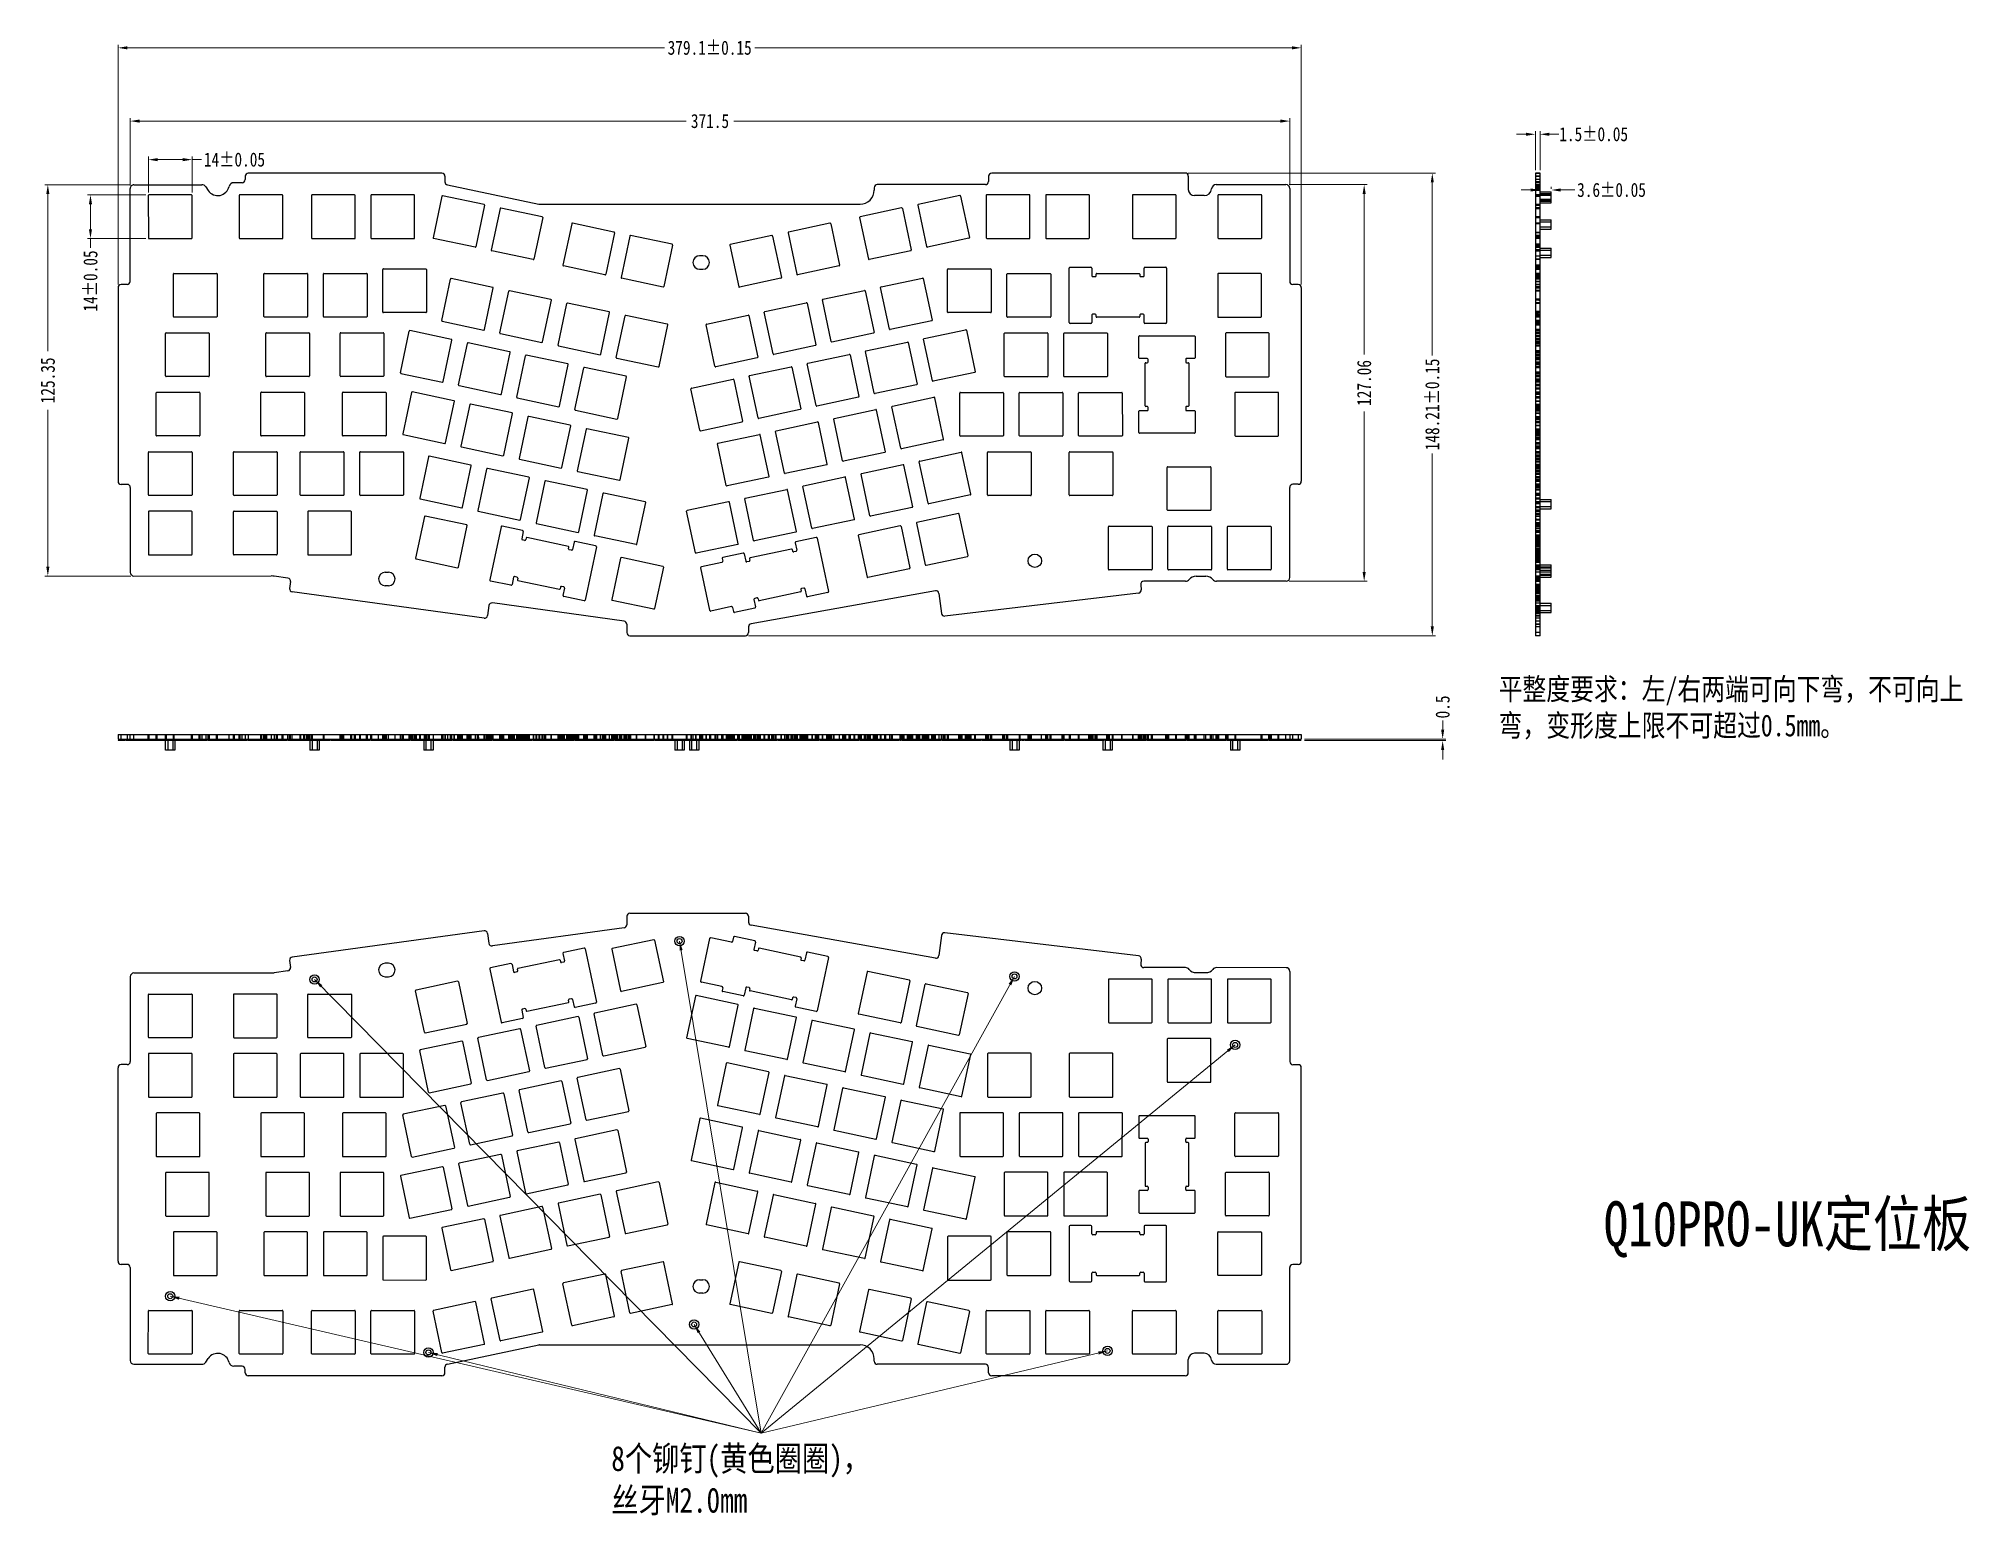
# Model space of a CAD drawing. Header units: inches. Extents: x -412 to 2236, y 581 to 1198.
# Drawn here: x 1617 to 2236, y 686 to 1159 of the extents above; entities that cross this region are included whole.
import ezdxf

# ---------------------------------------------------------------- set-up
doc = ezdxf.new("R2010")
doc.units = ezdxf.units.IN
doc.header["$LTSCALE"] = 1.21
doc.header["$MEASUREMENT"] = 0
doc.header["$PDMODE"] = 3
doc.header["$PDSIZE"] = 0.3125
doc.linetypes.add('CENTER', pattern=[0.6, 0.375, -0.075, 0.075, -0.075])
doc.layers.get('0').update_dxf_attribs({"linetype": 'CONTINUOUS'})
doc.layers.get('Defpoints').update_dxf_attribs({"linetype": 'CONTINUOUS'})
doc.layers.add('图框', color=7, linetype='CONTINUOUS')
doc.layers.add('标注尺寸', color=2, linetype='CONTINUOUS')
doc.styles.get("Standard").update_dxf_attribs({"font": 'txt', "width": 0.8})
doc.dimstyles.new('YanXiu', dxfattribs={"dimscale": 1.5, "dimtxt": 3, "dimasz": 2, "dimexe": 0.66, "dimexo": 0.66, "dimgap": 0.66, "dimtad": 0, "dimdsep": 46, "dimtxsty": 'Standard', "dimcen": 0, "dimclrd": 3, "dimclre": 6, "dimclrt": 3, "dimazin": 2, "dimtm": 1e-09, "dimtfac": 1, "dimtofl": 0, "dimtmove": 0, "dimatfit": 3, "dimfxl": 1, "dimlwd": 5, "dimlwe": 5, "dimarcsym": 0})

msp = doc.modelspace()

# ---------------------------------------------------------------- texts
at = {"insert": (1800.528, 707.816), "char_height": 5, "width": 87.7745, "attachment_point": 1}
msp.add_mtext('{\\fSimSun|b0|i0|c134|p2;\\H1.6x;\\C1;8个铆钉(黄色圈圈)，丝牙M2.0mm}', dxfattribs=at)
at = {"layer": '图框', "lineweight": 0, "insert": (2118.505, 786.205), "char_height": 14.4, "width": 171.46838, "attachment_point": 1}
msp.add_mtext('{\\fSimSun|b0|i0|c134|p54;\\C1;Q10PRO-UK定位板}', dxfattribs=at)
at = {"layer": '标注尺寸', "insert": (2084.818, 953.816), "char_height": 7, "width": 151.39759, "attachment_point": 1}
msp.add_mtext('{\\fSimSun|b1|i0|c134|p2;\\C1;平整度要求：左/右两端可向下弯，不可向上弯，变形度上限不可超过0.5mm。}', dxfattribs=at)

# ---------------------------------------------------------------- blocks, each defined once
blk = doc.blocks.new('*D12')
at = {"color": 6, "lineweight": 5}
for p, q in [((2022.6, 934.28), (2067.89, 934.28)), ((2022.6, 933.78), (2067.89, 933.78))]:
    blk.add_line(p, q, dxfattribs=at)
at = {"color": 3, "lineweight": 5}
for p, q in [((2066.9, 937.28), (2066.9, 940.28)), ((2066.9, 930.78), (2066.9, 927.78))]:
    blk.add_line(p, q, dxfattribs=at)
at = {"color": 3}
for points in [[(2066.4, 937.28), (2067.4, 937.28), (2066.9, 934.28)], [(2066.4, 930.78), (2067.4, 930.78), (2066.9, 933.78)]]:
    blk.add_solid(points, dxfattribs=at)
at = {"layer": 'Defpoints', "color": 0}
for p in [(2021.61, 934.28), (2066.9, 934.28), (2021.61, 933.78)]:
    blk.add_point(p, dxfattribs=at)
at = {"color": 3, "insert": (2066.9, 944.57), "char_height": 4.5, "attachment_point": 5, "rotation": 90}
blk.add_mtext('0.5', dxfattribs=at)
blk = doc.blocks.new('*D13')
at = {"color": 6, "lineweight": 5}
for p, q in [((1642.5, 1079.88), (1642.5, 1156.71)), ((2021.6, 1079.9), (2021.6, 1156.71))]:
    blk.add_line(p, q, dxfattribs=at)
at = {"color": 3, "lineweight": 5}
for p, q in [((1645.5, 1155.72), (1817.56, 1155.72)), ((2018.6, 1155.72), (1846.54, 1155.72))]:
    blk.add_line(p, q, dxfattribs=at)
at = {"color": 3}
for points in [[(1645.5, 1156.22), (1645.5, 1155.22), (1642.5, 1155.72)], [(2018.6, 1156.22), (2018.6, 1155.22), (2021.6, 1155.72)]]:
    blk.add_solid(points, dxfattribs=at)
at = {"layer": 'Defpoints', "color": 0}
for p in [(2021.6, 1155.72), (1642.5, 1078.89), (2021.6, 1078.91)]:
    blk.add_point(p, dxfattribs=at)
at = {"color": 3, "insert": (1832.05, 1155.72), "char_height": 4.5, "attachment_point": 5}
blk.add_mtext('379.1%%P0.15', dxfattribs=at)
blk = doc.blocks.new('*D14')
at = {"color": 6, "lineweight": 5}
for p, q in [((1985.39, 1115.59), (2064.57, 1115.59)), ((1844.47, 967.38), (2064.57, 967.38))]:
    blk.add_line(p, q, dxfattribs=at)
at = {"color": 3, "lineweight": 5}
for p, q in [((2063.58, 1112.59), (2063.58, 1057.18)), ((2063.58, 970.38), (2063.58, 1025.8))]:
    blk.add_line(p, q, dxfattribs=at)
at = {"color": 3}
for points in [[(2063.08, 1112.59), (2064.08, 1112.59), (2063.58, 1115.59)], [(2063.08, 970.38), (2064.08, 970.38), (2063.58, 967.38)]]:
    blk.add_solid(points, dxfattribs=at)
at = {"layer": 'Defpoints', "color": 0}
for p in [(1984.4, 1115.59), (1843.48, 967.38), (2063.58, 967.38)]:
    blk.add_point(p, dxfattribs=at)
at = {"color": 3, "insert": (2063.58, 1041.49), "char_height": 4.5, "attachment_point": 5, "rotation": 90}
blk.add_mtext('148.21%%P0.15', dxfattribs=at)
blk = doc.blocks.new('*D15')
at = {"color": 6, "lineweight": 5}
for p, q in [((2017.69, 1111.89), (2042.74, 1111.89)), ((2017.7, 984.83), (2042.74, 984.83))]:
    blk.add_line(p, q, dxfattribs=at)
at = {"color": 3, "lineweight": 5}
for p, q in [((2041.75, 1108.89), (2041.75, 1057.45)), ((2041.75, 987.83), (2041.75, 1039.27))]:
    blk.add_line(p, q, dxfattribs=at)
at = {"color": 3}
for points in [[(2041.25, 1108.89), (2042.25, 1108.89), (2041.75, 1111.89)], [(2041.25, 987.83), (2042.25, 987.83), (2041.75, 984.83)]]:
    blk.add_solid(points, dxfattribs=at)
at = {"layer": 'Defpoints', "color": 0}
for p in [(2016.7, 1111.89), (2041.75, 1111.89), (2016.71, 984.83)]:
    blk.add_point(p, dxfattribs=at)
at = {"color": 3, "insert": (2041.75, 1048.36), "char_height": 4.5, "attachment_point": 5, "rotation": 90}
blk.add_mtext('127.06', dxfattribs=at)
blk = doc.blocks.new('*D16')
at = {"color": 6, "lineweight": 5}
for p, q in [((1646.4, 1111.66), (1646.4, 1133.24)), ((2017.9, 1111.68), (2017.9, 1133.24))]:
    blk.add_line(p, q, dxfattribs=at)
at = {"color": 3, "lineweight": 5}
for p, q in [((1649.4, 1132.25), (1824.56, 1132.25)), ((2014.9, 1132.25), (1839.74, 1132.25))]:
    blk.add_line(p, q, dxfattribs=at)
at = {"color": 3}
for points in [[(1649.4, 1132.75), (1649.4, 1131.75), (1646.4, 1132.25)], [(2014.9, 1132.75), (2014.9, 1131.75), (2017.9, 1132.25)]]:
    blk.add_solid(points, dxfattribs=at)
at = {"layer": 'Defpoints', "color": 0}
for p in [(2017.9, 1132.25), (1646.4, 1110.67), (2017.9, 1110.69)]:
    blk.add_point(p, dxfattribs=at)
at = {"color": 3, "insert": (1832.15, 1132.25), "char_height": 4.5, "attachment_point": 5}
blk.add_mtext('371.5', dxfattribs=at)
blk = doc.blocks.new('*D17')
at = {"color": 6, "lineweight": 5}
for p, q in [((1646.53, 1111.87), (1619.01, 1111.87)), ((1646.54, 986.52), (1619.01, 986.52))]:
    blk.add_line(p, q, dxfattribs=at)
at = {"color": 3, "lineweight": 5}
for p, q in [((1620, 1108.87), (1620, 1058.58)), ((1620, 989.52), (1620, 1039.8))]:
    blk.add_line(p, q, dxfattribs=at)
at = {"color": 3}
for points in [[(1619.5, 1108.87), (1620.5, 1108.87), (1620, 1111.87)], [(1619.5, 989.52), (1620.5, 989.52), (1620, 986.52)]]:
    blk.add_solid(points, dxfattribs=at)
at = {"layer": 'Defpoints', "color": 0}
for p in [(1647.52, 1111.87), (1620, 986.52), (1647.53, 986.52)]:
    blk.add_point(p, dxfattribs=at)
at = {"color": 3, "insert": (1620, 1049.19), "char_height": 4.5, "attachment_point": 5, "rotation": 90}
blk.add_mtext('125.35', dxfattribs=at)
blk = doc.blocks.new('*D18')
at = {"color": 6, "lineweight": 5}
for p, q in [((1652.2, 1109.41), (1652.2, 1120.89)), ((1666.2, 1109.41), (1666.2, 1120.89))]:
    blk.add_line(p, q, dxfattribs=at)
at = {"color": 3, "lineweight": 5}
for p, q in [((1655.2, 1119.9), (1663.2, 1119.9)), ((1666.2, 1119.9), (1669.2, 1119.9))]:
    blk.add_line(p, q, dxfattribs=at)
at = {"color": 3}
for points in [[(1655.2, 1120.4), (1655.2, 1119.4), (1652.2, 1119.9)], [(1663.2, 1120.4), (1663.2, 1119.4), (1666.2, 1119.9)]]:
    blk.add_solid(points, dxfattribs=at)
at = {"layer": 'Defpoints', "color": 0}
for p in [(1652.2, 1119.9), (1652.2, 1108.42), (1666.2, 1108.42)]:
    blk.add_point(p, dxfattribs=at)
at = {"color": 3, "insert": (1679.79, 1119.9), "char_height": 4.5, "attachment_point": 5}
blk.add_mtext('14%%P0.05', dxfattribs=at)
blk = doc.blocks.new('*D19')
at = {"color": 6, "lineweight": 5}
for p, q in [((1651.41, 1108.62), (1632.67, 1108.62)), ((1651.41, 1094.62), (1632.67, 1094.62))]:
    blk.add_line(p, q, dxfattribs=at)
at = {"color": 3, "lineweight": 5}
for p, q in [((1633.66, 1105.62), (1633.66, 1097.62)), ((1633.66, 1094.62), (1633.66, 1091.62))]:
    blk.add_line(p, q, dxfattribs=at)
at = {"color": 3}
for points in [[(1633.16, 1105.62), (1634.16, 1105.62), (1633.66, 1108.62)], [(1633.16, 1097.62), (1634.16, 1097.62), (1633.66, 1094.62)]]:
    blk.add_solid(points, dxfattribs=at)
at = {"layer": 'Defpoints', "color": 0}
for p in [(1652.4, 1108.62), (1633.66, 1094.62), (1652.4, 1094.62)]:
    blk.add_point(p, dxfattribs=at)
at = {"color": 3, "insert": (1633.66, 1081.03), "char_height": 4.5, "attachment_point": 5, "rotation": 90}
blk.add_mtext('14%%P0.05', dxfattribs=at)
blk = doc.blocks.new('*D20')
at = {"color": 3, "lineweight": 5}
for p, q in [((2093.59, 1128.03), (2090.59, 1128.03)), ((2101.09, 1128.03), (2104.09, 1128.03))]:
    blk.add_line(p, q, dxfattribs=at)
at = {"color": 6, "lineweight": 5}
for p, q in [((2096.59, 1116.58), (2096.59, 1129.02)), ((2098.09, 1116.58), (2098.09, 1129.02))]:
    blk.add_line(p, q, dxfattribs=at)
at = {"color": 3}
for points in [[(2093.59, 1128.53), (2093.59, 1127.53), (2096.59, 1128.03)], [(2101.09, 1128.53), (2101.09, 1127.53), (2098.09, 1128.03)]]:
    blk.add_solid(points, dxfattribs=at)
at = {"layer": 'Defpoints', "color": 0}
for p in [(2098.09, 1128.03), (2096.59, 1115.59), (2098.09, 1115.59)]:
    blk.add_point(p, dxfattribs=at)
at = {"color": 3, "insert": (2115.28, 1128.03), "char_height": 4.5, "attachment_point": 5}
blk.add_mtext('1.5%%P0.05', dxfattribs=at)
blk = doc.blocks.new('*D21')
at = {"color": 3, "lineweight": 5}
for p, q in [((2095.09, 1110.18), (2092.09, 1110.18)), ((2104.69, 1110.18), (2109.21, 1110.18))]:
    blk.add_line(p, q, dxfattribs=at)
at = {"color": 6, "lineweight": 5}
for p, q in [((2098.09, 1110.57), (2098.09, 1111.17)), ((2101.69, 1110.57), (2101.69, 1111.17))]:
    blk.add_line(p, q, dxfattribs=at)
at = {"color": 3}
for points in [[(2095.09, 1110.68), (2095.09, 1109.68), (2098.09, 1110.18)], [(2104.69, 1110.68), (2104.69, 1109.68), (2101.69, 1110.18)]]:
    blk.add_solid(points, dxfattribs=at)
at = {"layer": 'Defpoints', "color": 0}
for p in [(2098.09, 1110.18), (2098.09, 1109.58), (2101.69, 1109.58)]:
    blk.add_point(p, dxfattribs=at)
at = {"color": 3, "insert": (2121, 1110.18), "char_height": 4.5, "attachment_point": 5}
blk.add_mtext('3.6%%P0.05', dxfattribs=at)

# ---------------------------------------------------------------- dimensions: what is measured, and where the dimension line sits
dim = msp.add_linear_dim(base=(2021.602923, 1155.715917), p1=(1642.497924, 1078.886012), p2=(2021.602923, 1078.911451), text='<>%%P0.15', dimstyle='YanXiu')
dim.commit()
dim.dimension.update_dxf_attribs({"geometry": '*D13', "text_midpoint": (1832.050423, 1155.715917)})
dim = msp.add_linear_dim(base=(2017.90079, 1132.254926), p1=(1646.395791, 1110.667242), p2=(2017.90079, 1110.69217), dimstyle='YanXiu')
dim.commit()
dim.dimension.update_dxf_attribs({"geometry": '*D16', "text_midpoint": (1832.148291, 1132.254926)})
for base, p1, p2, picture, middle in [((2098.095, 1128.028), (2096.595, 1115.59), (2098.095, 1115.594), '*D20', (2115.285, 1128.028)), ((1652.196, 1119.902), (1666.196, 1108.42), (1652.196, 1108.417), '*D18', (1679.786, 1119.902)), ((2098.095, 1110.178), (2101.695, 1109.578), (2098.095, 1109.578), '*D21', (2121.001, 1110.178))]:
    dim = msp.add_linear_dim(base=base, p1=p1, p2=p2, text='<>%%P0.05', dimstyle='YanXiu')
    dim.commit()
    dim.dimension.update_dxf_attribs({"geometry": picture, "text_midpoint": middle, "dimtype": 160})
for base, p1, p2, text, picture, middle in [((2063.585, 967.384), (1984.4, 1115.594), (1843.483, 967.384), '<>%%P0.15', '*D14', (2063.585, 1041.489)), ((1633.658, 1094.617), (1652.396, 1108.617), (1652.397, 1094.617), '<>%%P0.05', '*D19', (1633.658, 1081.027))]:
    dim = msp.add_linear_dim(base=base, p1=p1, p2=p2, angle=90, text=text, dimstyle='YanXiu')
    dim.commit()
    dim.dimension.update_dxf_attribs({"geometry": picture, "text_midpoint": middle})
for base, p1, p2, picture, middle in [((1619.997, 986.519), (1647.524, 1111.865), (1647.532, 986.519), '*D17', (1619.997, 1049.192)), ((2041.754, 1111.892), (2016.709, 984.833), (2016.701, 1111.892), '*D15', (2041.754, 1048.363))]:
    dim = msp.add_linear_dim(base=base, p1=p1, p2=p2, angle=90, dimstyle='YanXiu')
    dim.commit()
    dim.dimension.update_dxf_attribs({"geometry": picture, "text_midpoint": middle})
dim = msp.add_linear_dim(base=(2066.903, 934.277), p1=(2021.607, 933.777), p2=(2021.607, 934.277), angle=90, dimstyle='YanXiu')
dim.commit()
dim.dimension.update_dxf_attribs({"geometry": '*D12', "text_midpoint": (2066.903, 944.567), "dimtype": 160})

# ---------------------------------------------------------------- linework, layer by layer
at = {"color": 7, "linetype": 'Continuous'}
for p, q in [((1683.221, 1114.574), (1683.221, 1113.519)), ((1746.22, 1115.578), (1684.22, 1115.574)), ((1747.221, 1114.578), (1747.221, 1112.816)), ((1921.401, 1114.59), (1921.401, 1112.89)), ((1984.4, 1115.594), (1922.4, 1115.59)), ((1985.401, 1114.594), (1985.401, 1110.378)), ((2096.595, 1115.59), (2096.595, 967.384)), ((2098.095, 1115.59), (2096.595, 1115.59)), ((2096.595, 1115.574), (2098.095, 1115.574)), ((2098.095, 1114.59), (2096.595, 1114.59)), ((2096.595, 1114.574), (2098.095, 1114.574)), ((2098.095, 1113.519), (2096.595, 1113.519)), ((2098.095, 967.382), (2098.095, 1115.594)), ((1646.398, 1080.886), (1646.396, 1110.667)), ((1647.596, 1111.867), (1669.341, 1111.869)), ((1652.196, 1108.417), (1652.197, 1094.817)), ((1665.996, 1108.617), (1652.396, 1108.617)), ((1666.197, 1094.818), (1666.196, 1108.418)), ((1670.582, 1111.211), (1671.397, 1110.011)), ((1682.221, 1112.519), (1679.546, 1112.518)), ((1681.324, 1108.419), (1681.325, 1094.819)), ((1695.124, 1108.619), (1681.524, 1108.619)), ((1695.325, 1094.819), (1695.324, 1108.419)), ((1704.471, 1108.42), (1704.472, 1094.82)), ((1718.271, 1108.621), (1704.671, 1108.62)), ((1718.472, 1094.821), (1718.471, 1108.421)), ((1723.521, 1108.421), (1723.522, 1094.821)), ((1737.321, 1108.622), (1723.721, 1108.621)), ((1737.522, 1094.822), (1737.521, 1108.422)), ((1746.231, 1108.163), (1743.421, 1094.856)), ((1759.775, 1105.507), (1746.468, 1108.317)), ((1748.014, 1111.838), (1777.299, 1105.651)), ((1884.759, 1110.89), (1884.759, 1110.129)), ((1920.401, 1111.89), (1885.759, 1111.89)), ((1912.194, 1108.394), (1898.892, 1105.563)), ((1912.431, 1108.24), (1915.262, 1094.938)), ((1920.657, 1108.435), (1920.658, 1094.835)), ((1934.457, 1108.636), (1920.857, 1108.635)), ((1934.658, 1094.636), (1934.657, 1108.436)), ((1939.707, 1108.436), (1939.708, 1094.836)), ((1953.507, 1108.637), (1939.907, 1108.636)), ((1953.708, 1094.837), (1953.707, 1108.437)), ((1967.47, 1108.436), (1967.47, 1094.836)), ((1981.269, 1108.636), (1967.67, 1108.636)), ((1981.47, 1094.837), (1981.469, 1108.436)), ((1990.509, 1108.378), (1987.401, 1108.378)), ((1994.344, 1111.891), (2016.701, 1111.892)), ((1994.909, 1108.436), (1994.909, 1094.836)), ((2008.708, 1108.637), (1995.109, 1108.636)), ((2008.909, 1094.836), (2008.908, 1108.437)), ((2017.901, 1110.692), (2017.903, 1080.911)), ((2096.595, 1112.89), (2098.095, 1112.89)), ((2096.595, 1112.816), (2098.095, 1112.816)), ((2098.095, 1112.518), (2096.595, 1112.518)), ((2096.595, 1111.89), (2098.095, 1111.89)), ((2098.095, 1111.867), (2096.595, 1111.867)), ((2096.595, 1111.838), (2098.095, 1111.838)), ((2098.095, 1111.328), (2096.595, 1111.328)), ((2096.595, 1111.211), (2098.095, 1111.211)), ((2096.595, 1110.89), (2098.095, 1110.89)), ((2098.095, 1110.692), (2096.595, 1110.692)), ((2098.095, 1110.667), (2096.595, 1110.667)), ((2098.095, 1110.522), (2096.595, 1110.522)), ((2098.095, 1110.378), (2096.595, 1110.378)), ((2096.595, 1110.129), (2098.095, 1110.129)), ((2098.095, 1110.011), (2096.595, 1110.011)), ((2098.095, 1108.635), (2096.595, 1108.635)), ((2098.095, 1108.617), (2096.595, 1108.617)), ((2098.095, 1108.435), (2096.595, 1108.435)), ((2098.095, 1108.417), (2096.595, 1108.417)), ((2101.695, 1108.392), (2096.595, 1108.394)), ((2098.095, 1108.378), (2096.595, 1108.378)), ((2096.595, 1108.317), (2098.095, 1108.317)), ((2096.595, 1108.24), (2098.095, 1108.24)), ((2098.095, 1108.163), (2096.595, 1108.163)), ((2098.095, 1109.578), (2101.695, 1109.578)), ((2098.095, 1109.092), (2101.695, 1109.092)), ((2098.095, 1108.878), (2101.695, 1108.878)), ((2101.695, 1106.092), (2101.695, 1109.578)), ((1759.929, 1105.27), (1757.119, 1091.963)), ((1764.87, 1104.226), (1762.06, 1090.92)), ((1778.414, 1101.57), (1765.107, 1104.381)), ((1778.568, 1101.333), (1775.758, 1088.027)), ((1777.506, 1105.629), (1880.259, 1105.629)), ((1880.105, 1101.36), (1882.936, 1088.058)), ((1893.561, 1104.428), (1880.259, 1101.597)), ((1893.799, 1104.274), (1896.63, 1090.972)), ((1898.738, 1105.326), (1901.569, 1092.023)), ((2096.595, 1105.651), (2098.095, 1105.651)), ((2096.595, 1105.629), (2098.095, 1105.629)), ((2096.595, 1105.563), (2098.095, 1105.563)), ((2098.095, 1105.507), (2096.595, 1105.507)), ((2098.095, 1105.326), (2096.595, 1105.326)), ((2096.595, 1105.27), (2098.095, 1105.27)), ((2098.095, 1104.428), (2096.595, 1104.428)), ((2096.595, 1104.381), (2098.095, 1104.381)), ((2096.595, 1104.274), (2098.095, 1104.274)), ((2098.095, 1104.226), (2096.595, 1104.226)), ((2096.595, 1101.597), (2098.095, 1101.597)), ((2098.095, 1101.57), (2096.595, 1101.57)), ((2098.095, 1101.36), (2096.595, 1101.36)), ((2096.595, 1101.333), (2098.095, 1101.333)), ((2098.095, 1107.278), (2101.695, 1107.278)), ((2098.095, 1106.792), (2101.695, 1106.792)), ((2098.095, 1106.578), (2101.695, 1106.578)), ((2098.095, 1106.092), (2101.695, 1106.092)), ((1787.838, 1099.375), (1785.028, 1086.069)), ((1801.382, 1096.719), (1788.075, 1099.529)), ((1801.536, 1096.482), (1798.726, 1083.176)), ((1806.477, 1095.438), (1803.667, 1082.132)), ((1820.021, 1092.782), (1806.714, 1095.593)), ((1851.968, 1095.576), (1838.666, 1092.745)), ((1852.205, 1095.422), (1855.036, 1082.12)), ((1857.145, 1096.474), (1859.975, 1083.171)), ((1870.601, 1099.542), (1857.299, 1096.711)), ((1870.838, 1099.388), (1873.669, 1086.086)), ((2098.095, 1099.546), (2096.595, 1099.546)), ((2096.595, 1099.529), (2098.095, 1099.529)), ((2098.095, 1099.375), (2096.595, 1099.375)), ((2096.595, 1096.711), (2098.095, 1096.711)), ((2098.095, 1096.474), (2096.595, 1096.474)), ((2096.595, 1095.593), (2098.095, 1095.593)), ((2098.095, 1095.576), (2096.595, 1095.576)), ((2098.095, 1095.438), (2096.595, 1095.438)), ((2096.595, 1095.422), (2098.095, 1095.422)), ((2098.095, 1100.629), (2101.695, 1100.629)), ((2098.095, 1099.929), (2101.695, 1099.929)), ((2098.095, 1098.329), (2101.695, 1098.329)), ((2098.095, 1097.629), (2101.695, 1097.629)), ((2101.695, 1097.629), (2101.695, 1100.629)), ((1652.397, 1094.617), (1665.997, 1094.617)), ((1681.525, 1094.619), (1695.125, 1094.619)), ((1704.672, 1094.62), (1718.272, 1094.621)), ((1723.722, 1094.621), (1737.322, 1094.622)), ((1756.882, 1091.809), (1743.575, 1094.619)), ((1775.521, 1087.872), (1762.214, 1090.683)), ((1820.175, 1092.545), (1817.365, 1079.239)), ((1829.842, 1089.103), (1828.842, 1089.103)), ((1838.512, 1092.508), (1841.343, 1079.206)), ((1896.476, 1090.735), (1883.174, 1087.904)), ((1915.108, 1094.7), (1901.806, 1091.869)), ((1920.858, 1094.635), (1934.658, 1094.636)), ((1939.908, 1094.636), (1953.508, 1094.637)), ((1967.67, 1094.636), (1981.27, 1094.637)), ((1995.109, 1094.636), (2008.709, 1094.636)), ((2098.095, 1094.938), (2096.595, 1094.938)), ((2096.595, 1094.856), (2098.095, 1094.856)), ((2096.595, 1094.835), (2098.095, 1094.835)), ((2096.595, 1094.817), (2098.095, 1094.817)), ((2096.595, 1094.7), (2098.095, 1094.7)), ((2098.095, 1094.635), (2096.595, 1094.635)), ((2098.095, 1094.617), (2096.595, 1094.617)), ((2098.095, 1092.782), (2096.595, 1092.782)), ((2096.595, 1092.745), (2098.095, 1092.745)), ((2096.595, 1092.545), (2098.095, 1092.545)), ((2098.095, 1092.508), (2096.595, 1092.508)), ((2096.595, 1092.023), (2098.095, 1092.023)), ((2098.095, 1091.963), (2096.595, 1091.963)), ((2098.095, 1091.865), (2096.595, 1091.865)), ((2098.095, 1091.805), (2096.595, 1091.805)), ((2098.095, 1090.972), (2096.595, 1090.972)), ((2096.595, 1090.92), (2098.095, 1090.92)), ((2096.595, 1090.735), (2098.095, 1090.735)), ((2098.095, 1090.683), (2096.595, 1090.683)), ((2096.595, 1089.103), (2098.095, 1089.103)), ((2098.095, 1091.572), (2101.695, 1091.572)), ((2098.095, 1090.872), (2101.695, 1090.872)), ((2098.095, 1089.272), (2101.695, 1089.272)), ((2101.695, 1088.572), (2101.695, 1091.572)), ((1660.209, 1069.672), (1660.208, 1083.272)), ((1660.408, 1083.472), (1674.008, 1083.473)), ((1674.208, 1083.273), (1674.209, 1069.673)), ((1689.224, 1069.674), (1689.223, 1083.274)), ((1689.423, 1083.474), (1703.023, 1083.475)), ((1703.223, 1083.275), (1703.224, 1069.675)), ((1708.274, 1069.675), (1708.273, 1083.275)), ((1708.473, 1083.475), (1722.073, 1083.476)), ((1722.273, 1083.276), (1722.274, 1069.676)), ((1727.323, 1071.087), (1727.323, 1084.687)), ((1727.523, 1084.887), (1741.123, 1084.888)), ((1741.323, 1084.688), (1741.323, 1071.088)), ((1798.489, 1083.021), (1785.182, 1085.832)), ((1828.842, 1084.803), (1829.842, 1084.803)), ((1873.515, 1085.848), (1860.213, 1083.017)), ((1908.258, 1071.089), (1908.257, 1084.689)), ((1908.457, 1084.889), (1922.057, 1084.89)), ((1922.257, 1084.69), (1922.258, 1071.09)), ((1927.308, 1069.62), (1927.307, 1083.22)), ((1927.507, 1083.42), (1941.107, 1083.421)), ((1941.307, 1083.221), (1941.308, 1069.621)), ((1947.258, 1067.721), (1947.257, 1085.121)), ((1947.557, 1085.421), (1954.207, 1085.422)), ((1954.507, 1085.122), (1954.507, 1082.722)), ((1955.857, 1082.722), (1955.857, 1083.222)), ((1956.057, 1083.422), (1969.657, 1083.423)), ((1969.857, 1083.223), (1969.857, 1082.723)), ((1971.207, 1082.723), (1971.207, 1085.123)), ((1971.507, 1085.423), (1978.157, 1085.423)), ((1978.457, 1085.123), (1978.458, 1067.723)), ((1994.809, 1083.221), (1994.809, 1069.621)), ((2008.608, 1083.421), (1995.009, 1083.421)), ((2008.809, 1069.621), (2008.808, 1083.222)), ((2096.595, 1088.058), (2098.095, 1088.058)), ((2098.095, 1088.027), (2096.595, 1088.027)), ((2098.095, 1087.9), (2096.595, 1087.9)), ((2098.095, 1087.868), (2096.595, 1087.868)), ((2098.095, 1086.086), (2096.595, 1086.086)), ((2096.595, 1086.069), (2098.095, 1086.069)), ((2096.595, 1085.848), (2098.095, 1085.848)), ((2098.095, 1085.832), (2096.595, 1085.832)), ((2096.595, 1085.421), (2098.095, 1085.421)), ((2098.095, 1085.121), (2096.595, 1085.121)), ((2098.095, 1084.887), (2096.595, 1084.887)), ((2098.095, 1084.803), (2096.595, 1084.803)), ((2098.095, 1084.687), (2096.595, 1084.687)), ((2098.095, 1083.472), (2096.595, 1083.472)), ((2098.095, 1083.42), (2096.595, 1083.42)), ((2098.095, 1083.272), (2096.595, 1083.272)), ((2098.095, 1083.22), (2096.595, 1083.22)), ((2096.595, 1083.171), (2098.095, 1083.171)), ((2098.095, 1083.013), (2096.595, 1083.013)), ((2098.095, 1082.722), (2096.595, 1082.722)), ((2098.095, 1088.572), (2101.695, 1088.572)), ((1642.498, 1078.886), (1642.502, 1016.886)), ((1645.398, 1079.886), (1643.498, 1079.886)), ((1746.197, 1068.323), (1749.012, 1081.652)), ((1762.558, 1078.995), (1749.249, 1081.806)), ((1759.899, 1065.453), (1762.715, 1078.782)), ((1762.558, 1078.995), (1762.555, 1078.996)), ((1764.835, 1064.386), (1767.651, 1077.715)), ((1781.197, 1075.059), (1767.888, 1077.87)), ((1817.128, 1079.084), (1803.821, 1081.895)), ((1854.882, 1081.883), (1841.58, 1079.052)), ((1868.325, 1075.173), (1881.629, 1078.005)), ((1881.867, 1077.851), (1884.702, 1064.525)), ((1889.637, 1065.6), (1886.802, 1078.925)), ((1886.958, 1079.139), (1900.262, 1081.97)), ((1900.499, 1081.816), (1903.334, 1068.491)), ((1954.807, 1082.422), (1955.557, 1082.422)), ((1970.157, 1082.423), (1970.907, 1082.423)), ((2020.603, 1079.911), (2018.903, 1079.911)), ((2021.603, 1078.911), (2021.607, 1016.911)), ((2096.595, 1082.422), (2098.095, 1082.422)), ((2098.095, 1082.12), (2096.595, 1082.12)), ((2098.095, 1081.97), (2096.595, 1081.97)), ((2096.595, 1081.883), (2098.095, 1081.883)), ((2096.595, 1081.806), (2098.095, 1081.806)), ((2098.095, 1081.652), (2096.595, 1081.652)), ((2096.595, 1080.911), (2098.095, 1080.911)), ((2098.095, 1080.886), (2096.595, 1080.886)), ((2098.095, 1079.911), (2096.595, 1079.911)), ((2098.095, 1079.886), (2096.595, 1079.886)), ((2098.095, 1079.239), (2096.595, 1079.239)), ((2096.595, 1079.206), (2098.095, 1079.206)), ((2098.095, 1079.139), (2096.595, 1079.139)), ((2098.095, 1079.08), (2096.595, 1079.08)), ((2098.095, 1079.048), (2096.595, 1079.048)), ((2096.595, 1078.995), (2098.095, 1078.996)), ((2098.095, 1078.911), (2096.595, 1078.911)), ((2096.595, 1078.886), (2098.095, 1078.886)), ((2098.095, 1078.005), (2096.595, 1078.005)), ((2096.595, 1077.87), (2098.095, 1077.87)), ((2096.595, 1077.851), (2098.095, 1077.851)), ((2098.095, 1077.715), (2096.595, 1077.715)), ((1741.123, 1070.888), (1727.523, 1070.887)), ((1778.538, 1061.516), (1781.353, 1074.845)), ((1781.197, 1075.059), (1781.193, 1075.059)), ((1783.474, 1060.449), (1786.29, 1073.779)), ((1799.835, 1071.122), (1786.527, 1073.933)), ((1797.177, 1057.579), (1799.992, 1070.908)), ((1799.835, 1071.122), (1799.832, 1071.123)), ((1852.371, 1057.669), (1849.536, 1070.994)), ((1849.692, 1071.208), (1862.997, 1074.039)), ((1863.234, 1073.885), (1866.069, 1060.56)), ((1871.004, 1061.634), (1868.169, 1074.96)), ((1922.058, 1070.89), (1908.458, 1070.889)), ((1955.558, 1070.422), (1954.808, 1070.422)), ((1970.908, 1070.423), (1970.158, 1070.423)), ((2098.095, 1075.173), (2096.595, 1075.174)), ((2096.595, 1075.059), (2098.095, 1075.059)), ((2098.095, 1074.039), (2096.595, 1074.039)), ((2096.595, 1073.933), (2098.095, 1073.933)), ((2096.595, 1073.885), (2098.095, 1073.885)), ((2098.095, 1073.779), (2096.595, 1073.779)), ((2098.095, 1071.208), (2096.595, 1071.209)), ((2096.595, 1071.122), (2098.095, 1071.123)), ((2096.595, 1071.087), (2098.095, 1071.087)), ((2098.095, 1070.887), (2096.595, 1070.887)), ((2098.095, 1070.422), (2096.595, 1070.422)), ((1657.705, 1050.622), (1657.704, 1064.222)), ((1657.904, 1064.422), (1671.504, 1064.423)), ((1674.009, 1069.473), (1660.409, 1069.472)), ((1671.704, 1064.223), (1671.705, 1050.623)), ((1703.024, 1069.475), (1689.424, 1069.474)), ((1689.825, 1050.624), (1689.824, 1064.224)), ((1690.024, 1064.424), (1703.624, 1064.425)), ((1703.824, 1064.225), (1703.825, 1050.625)), ((1722.074, 1069.476), (1708.474, 1069.475)), ((1713.625, 1050.626), (1713.624, 1064.226)), ((1713.824, 1064.426), (1727.424, 1064.427)), ((1727.624, 1064.227), (1727.625, 1050.627)), ((1732.965, 1051.647), (1735.78, 1064.976)), ((1749.326, 1062.32), (1736.017, 1065.131)), ((1746.353, 1068.109), (1759.662, 1065.298)), ((1746.353, 1068.109), (1746.357, 1068.108)), ((1764.992, 1064.172), (1778.301, 1061.361)), ((1764.992, 1064.172), (1764.995, 1064.172)), ((1802.113, 1056.513), (1804.928, 1069.842)), ((1818.474, 1067.185), (1805.165, 1069.996)), ((1815.816, 1053.642), (1818.631, 1066.972)), ((1818.474, 1067.185), (1818.471, 1067.186)), ((1833.739, 1053.704), (1830.904, 1067.029)), ((1831.059, 1067.242), (1844.364, 1070.074)), ((1844.601, 1069.92), (1847.436, 1056.595)), ((1884.546, 1064.312), (1871.241, 1061.48)), ((1903.179, 1068.277), (1889.874, 1065.446)), ((1900.753, 1062.598), (1914.057, 1065.429)), ((1914.295, 1065.275), (1917.13, 1051.95)), ((1941.108, 1069.421), (1927.508, 1069.42)), ((1954.208, 1067.422), (1947.558, 1067.421)), ((1954.508, 1070.122), (1954.508, 1067.722)), ((1955.858, 1069.622), (1955.858, 1070.122)), ((1969.658, 1069.423), (1956.058, 1069.422)), ((1969.858, 1070.123), (1969.858, 1069.623)), ((1971.208, 1067.723), (1971.208, 1070.123)), ((1978.158, 1067.423), (1971.508, 1067.423)), ((1995.009, 1069.421), (2008.609, 1069.421)), ((1997.314, 1064.17), (1997.314, 1050.571)), ((2011.113, 1064.371), (1997.514, 1064.37)), ((2011.314, 1050.571), (2011.313, 1064.171)), ((2096.595, 1070.122), (2098.095, 1070.122)), ((2098.095, 1070.074), (2096.595, 1070.074)), ((2096.595, 1069.996), (2098.095, 1069.996)), ((2096.595, 1069.92), (2098.095, 1069.92)), ((2098.095, 1069.842), (2096.595, 1069.842)), ((2096.595, 1069.672), (2098.095, 1069.672)), ((2096.595, 1069.62), (2098.095, 1069.62)), ((2098.095, 1069.472), (2096.595, 1069.472)), ((2098.095, 1069.42), (2096.595, 1069.42)), ((2098.095, 1068.277), (2096.595, 1068.277)), ((2096.595, 1068.109), (2098.095, 1068.108)), ((2096.595, 1067.721), (2098.095, 1067.721)), ((2098.095, 1067.421), (2096.595, 1067.421)), ((2098.095, 1067.242), (2096.595, 1067.243)), ((2096.595, 1067.185), (2098.095, 1067.186)), ((2096.595, 1065.6), (2098.095, 1065.6)), ((2098.095, 1065.446), (2096.595, 1065.446)), ((2098.095, 1065.429), (2096.595, 1065.429)), ((2098.095, 1065.294), (2096.595, 1065.294)), ((2096.595, 1065.275), (2098.095, 1065.275)), ((2096.595, 1065.131), (2098.095, 1065.131)), ((2098.095, 1064.976), (2096.595, 1064.976)), ((2098.095, 1064.422), (2096.595, 1064.422)), ((2096.595, 1064.37), (2098.095, 1064.37)), ((2098.095, 1064.312), (2096.595, 1064.311)), ((2098.095, 1064.222), (2096.595, 1064.222)), ((2096.595, 1064.17), (2098.095, 1064.17)), ((1746.668, 1048.777), (1749.482, 1062.106)), ((1749.326, 1062.32), (1749.323, 1062.321)), ((1751.604, 1047.71), (1754.419, 1061.04)), ((1767.965, 1058.383), (1754.656, 1061.194)), ((1765.306, 1044.84), (1768.121, 1058.17)), ((1767.965, 1058.383), (1767.962, 1058.384)), ((1783.631, 1060.236), (1796.94, 1057.425)), ((1783.631, 1060.236), (1783.634, 1060.235)), ((1865.913, 1060.347), (1852.609, 1057.515)), ((1884.799, 1045.094), (1881.964, 1058.419)), ((1882.12, 1058.633), (1895.425, 1061.464)), ((1895.662, 1061.31), (1898.497, 1047.985)), ((1903.432, 1049.059), (1900.596, 1062.384)), ((2098.095, 1063.45), (2096.595, 1063.45)), ((2098.095, 1063.25), (2096.595, 1063.25)), ((2098.095, 1062.598), (2096.595, 1062.599)), ((2096.595, 1062.32), (2098.095, 1062.321)), ((2096.595, 1061.634), (2098.095, 1061.634)), ((2098.095, 1061.516), (2096.595, 1061.516)), ((2098.095, 1061.48), (2096.595, 1061.48)), ((2098.095, 1061.464), (2096.595, 1061.464)), ((2098.095, 1061.357), (2096.595, 1061.357)), ((2096.595, 1061.31), (2098.095, 1061.31)), ((2096.595, 1061.194), (2098.095, 1061.194)), ((2098.095, 1061.04), (2096.595, 1061.04)), ((2098.095, 1060.347), (2096.595, 1060.346)), ((2096.595, 1060.236), (2098.095, 1060.235)), ((2098.095, 1058.633), (2096.595, 1058.633)), ((2096.595, 1058.383), (2098.095, 1058.384)), ((1770.243, 1043.774), (1773.058, 1057.103)), ((1786.604, 1054.446), (1773.295, 1057.257)), ((1783.945, 1040.904), (1786.76, 1054.233)), ((1786.604, 1054.446), (1786.601, 1054.447)), ((1788.881, 1039.837), (1791.697, 1053.166)), ((1805.243, 1050.51), (1791.934, 1053.321)), ((1802.27, 1056.299), (1815.579, 1053.488)), ((1802.27, 1056.299), (1802.273, 1056.298)), ((1847.28, 1056.381), (1833.976, 1053.55)), ((1844.855, 1050.702), (1858.159, 1053.533)), ((1858.396, 1053.379), (1861.232, 1040.054)), ((1866.167, 1041.128), (1863.331, 1054.453)), ((1863.487, 1054.667), (1876.792, 1057.499)), ((1877.029, 1057.345), (1879.864, 1044.019)), ((1916.974, 1051.737), (1903.669, 1048.905)), ((2096.595, 1057.669), (2098.095, 1057.669)), ((2098.095, 1057.579), (2096.595, 1057.579)), ((2098.095, 1057.515), (2096.595, 1057.515)), ((2098.095, 1057.499), (2096.595, 1057.499)), ((2098.095, 1057.42), (2096.595, 1057.42)), ((2096.595, 1057.345), (2098.095, 1057.345)), ((2096.595, 1057.257), (2098.095, 1057.257)), ((2098.095, 1057.103), (2096.595, 1057.103)), ((2098.095, 1056.4), (2096.595, 1056.4)), ((2098.095, 1056.381), (2096.595, 1056.38)), ((2096.595, 1056.299), (2098.095, 1056.298)), ((2098.095, 1056.2), (2096.595, 1056.2)), ((2096.595, 1055.9), (2098.095, 1055.9)), ((2096.595, 1055.15), (2098.095, 1055.15)), ((2098.095, 1054.85), (2096.595, 1054.85)), ((2098.095, 1054.667), (2096.595, 1054.668)), ((2098.095, 1054.65), (2096.595, 1054.65)), ((2096.595, 1054.446), (2098.095, 1054.447)), ((2096.595, 1053.704), (2098.095, 1053.704)), ((2098.095, 1053.642), (2096.595, 1053.642)), ((2098.095, 1053.55), (2096.595, 1053.55)), ((2098.095, 1053.533), (2096.595, 1053.533)), ((2098.095, 1053.484), (2096.595, 1053.484)), ((2096.595, 1053.379), (2098.095, 1053.379)), ((2096.595, 1053.321), (2098.095, 1053.321)), ((2098.095, 1053.166), (2096.595, 1053.166)), ((2098.095, 1051.737), (2096.595, 1051.736)), ((1671.505, 1050.423), (1657.905, 1050.422)), ((1703.625, 1050.425), (1690.025, 1050.424)), ((1727.425, 1050.427), (1713.825, 1050.426)), ((1733.122, 1051.434), (1746.431, 1048.623)), ((1733.122, 1051.434), (1733.125, 1051.433)), ((1750.086, 1042.689), (1736.777, 1045.5)), ((1751.761, 1047.497), (1765.069, 1044.686)), ((1751.761, 1047.497), (1751.764, 1047.496)), ((1802.584, 1036.967), (1805.399, 1050.296)), ((1805.243, 1050.51), (1805.239, 1050.51)), ((1828.901, 1033.197), (1826.065, 1046.523)), ((1826.222, 1046.736), (1839.526, 1049.568)), ((1839.764, 1049.414), (1842.599, 1036.089)), ((1847.534, 1037.163), (1844.698, 1050.488)), ((1898.341, 1047.771), (1885.037, 1044.94)), ((1997.514, 1050.371), (2011.114, 1050.371)), ((2096.595, 1051.434), (2098.095, 1051.433)), ((2098.095, 1050.702), (2096.595, 1050.702)), ((2096.595, 1050.622), (2098.095, 1050.622)), ((2098.095, 1050.57), (2096.595, 1050.57)), ((2096.595, 1050.51), (2098.095, 1050.51)), ((2098.095, 1050.422), (2096.595, 1050.422)), ((2098.095, 1050.37), (2096.595, 1050.37)), ((2098.095, 1049.568), (2096.595, 1049.568)), ((2096.595, 1049.414), (2098.095, 1049.414)), ((2096.595, 1049.059), (2098.095, 1049.059)), ((2098.095, 1048.901), (2096.595, 1048.901)), ((2098.095, 1048.777), (2096.595, 1048.777)), ((2098.095, 1048.618), (2096.595, 1048.618)), ((2098.095, 1047.771), (2096.595, 1047.771)), ((2096.595, 1047.497), (2098.095, 1047.496)), ((2098.095, 1046.736), (2096.595, 1046.737)), ((2096.595, 1045.5), (2098.095, 1045.5)), ((1654.706, 1031.572), (1654.705, 1045.172)), ((1654.905, 1045.372), (1668.505, 1045.373)), ((1668.705, 1045.173), (1668.706, 1031.573)), ((1688.226, 1031.574), (1688.225, 1045.174)), ((1688.425, 1045.374), (1702.025, 1045.375)), ((1702.225, 1045.175), (1702.226, 1031.575)), ((1714.396, 1031.576), (1714.395, 1045.176)), ((1714.595, 1045.376), (1728.195, 1045.377)), ((1728.395, 1045.177), (1728.396, 1031.577)), ((1736.54, 1045.346), (1733.725, 1032.016)), ((1747.427, 1029.146), (1750.242, 1042.476)), ((1750.086, 1042.689), (1750.083, 1042.69)), ((1755.179, 1041.409), (1752.364, 1028.08)), ((1768.725, 1038.752), (1755.416, 1041.563)), ((1770.399, 1043.56), (1783.708, 1040.749)), ((1770.399, 1043.56), (1770.402, 1043.559)), ((1789.038, 1039.623), (1802.347, 1036.812)), ((1789.038, 1039.623), (1789.041, 1039.623)), ((1861.076, 1039.84), (1847.771, 1037.009)), ((1879.708, 1043.806), (1866.404, 1040.974)), ((1871.962, 1036.994), (1885.266, 1039.825)), ((1888.339, 1026.346), (1885.504, 1039.672)), ((1893.274, 1027.421), (1890.438, 1040.746)), ((1890.595, 1040.959), (1903.899, 1043.791)), ((1906.972, 1030.312), (1904.136, 1043.637)), ((1912.161, 1031.519), (1912.16, 1045.119)), ((1912.36, 1045.319), (1925.96, 1045.32)), ((1926.16, 1045.12), (1926.161, 1031.52)), ((1931.211, 1031.52), (1931.21, 1045.12)), ((1931.41, 1045.32), (1945.01, 1045.321)), ((1945.21, 1045.121), (1945.211, 1031.521)), ((2000.313, 1045.121), (2000.314, 1031.521)), ((2014.114, 1045.321), (2000.513, 1045.321)), ((2014.314, 1031.521), (2014.314, 1045.121)), ((2098.095, 1045.372), (2096.595, 1045.372)), ((2098.095, 1045.346), (2096.595, 1045.346)), ((2098.095, 1045.319), (2096.595, 1045.319)), ((2098.095, 1045.172), (2096.595, 1045.172)), ((2098.095, 1045.119), (2096.595, 1045.119)), ((2096.595, 1045.094), (2098.095, 1045.094)), ((2098.095, 1044.935), (2096.595, 1044.935)), ((2098.095, 1044.84), (2096.595, 1044.84)), ((2098.095, 1044.682), (2096.595, 1044.682)), ((2098.095, 1043.806), (2096.595, 1043.805)), ((2098.095, 1043.791), (2096.595, 1043.791)), ((2096.595, 1043.637), (2098.095, 1043.637)), ((2096.595, 1043.56), (2098.095, 1043.559)), ((2096.595, 1042.689), (2098.095, 1042.69)), ((2096.595, 1041.563), (2098.095, 1041.563)), ((2098.095, 1041.409), (2096.595, 1041.409)), ((2096.595, 1041.128), (2098.095, 1041.128)), ((2098.095, 1041.05), (2096.595, 1041.05)), ((2098.095, 1040.97), (2096.595, 1040.97)), ((2098.095, 1040.904), (2096.595, 1040.904)), ((2098.095, 1040.85), (2096.595, 1040.85)), ((2098.095, 1040.745), (2096.595, 1040.745)), ((2096.595, 1040.55), (2098.095, 1040.55)), ((2098.095, 1039.84), (2096.595, 1039.84)), ((2098.095, 1039.825), (2096.595, 1039.825)), ((2096.595, 1039.8), (2098.095, 1039.8)), ((2096.595, 1039.672), (2098.095, 1039.672)), ((2096.595, 1039.623), (2098.095, 1039.623)), ((2098.095, 1039.5), (2096.595, 1039.5)), ((2098.095, 1039.3), (2096.595, 1039.3)), ((1766.066, 1025.209), (1768.881, 1038.539)), ((1768.725, 1038.752), (1768.722, 1038.753)), ((1773.818, 1037.472), (1771.003, 1024.143)), ((1787.363, 1034.816), (1774.055, 1037.627)), ((1784.705, 1021.273), (1787.52, 1034.602)), ((1787.363, 1034.816), (1787.36, 1034.816)), ((1792.456, 1033.536), (1789.642, 1020.206)), ((1806.002, 1030.879), (1792.693, 1033.69)), ((1829.139, 1033.043), (1842.44, 1035.874)), ((1853.329, 1033.029), (1866.634, 1035.86)), ((1869.707, 1022.381), (1866.871, 1035.706)), ((1874.641, 1023.455), (1871.805, 1036.78)), ((2096.595, 1038.752), (2098.095, 1038.753)), ((2096.595, 1037.627), (2098.095, 1037.627)), ((2098.095, 1037.472), (2096.595, 1037.472)), ((2096.595, 1037.163), (2098.095, 1037.163)), ((2098.095, 1037.005), (2096.595, 1037.005)), ((2098.095, 1036.967), (2096.595, 1036.967)), ((2098.095, 1036.808), (2096.595, 1036.808)), ((2098.095, 1035.875), (2096.595, 1035.874)), ((2098.095, 1035.86), (2096.595, 1035.86)), ((2096.595, 1035.706), (2098.095, 1035.706)), ((2096.595, 1034.816), (2098.095, 1034.816)), ((2096.595, 1033.69), (2098.095, 1033.69)), ((2098.095, 1033.536), (2096.595, 1033.536)), ((2096.595, 1033.197), (2098.095, 1033.197)), ((1668.506, 1031.373), (1654.906, 1031.372)), ((1702.026, 1031.375), (1688.426, 1031.374)), ((1728.196, 1031.377), (1714.596, 1031.376)), ((1733.881, 1031.803), (1747.19, 1028.992)), ((1733.881, 1031.803), (1733.885, 1031.802)), ((1752.52, 1027.866), (1765.829, 1025.055)), ((1752.52, 1027.866), (1752.523, 1027.865)), ((1803.344, 1017.336), (1806.158, 1030.666)), ((1806.002, 1030.879), (1805.999, 1030.88)), ((1837.376, 1015.524), (1834.54, 1028.849)), ((1834.696, 1029.063), (1848.001, 1031.895)), ((1851.074, 1018.416), (1848.238, 1031.741)), ((1856.008, 1019.49), (1853.173, 1032.815)), ((1906.816, 1030.098), (1893.511, 1027.267)), ((1925.961, 1031.32), (1912.361, 1031.319)), ((1945.011, 1031.321), (1931.411, 1031.32)), ((2000.514, 1031.321), (2014.114, 1031.321)), ((2098.095, 1033.039), (2096.595, 1033.039)), ((2098.095, 1032.45), (2096.595, 1032.45)), ((2098.095, 1032.25), (2096.595, 1032.25)), ((2098.095, 1031.895), (2096.595, 1031.895)), ((2096.595, 1031.803), (2098.095, 1031.802)), ((2096.595, 1031.741), (2098.095, 1031.741)), ((2096.595, 1031.572), (2098.095, 1031.572)), ((2096.595, 1031.519), (2098.095, 1031.519)), ((2098.095, 1031.372), (2096.595, 1031.372)), ((2098.095, 1031.319), (2096.595, 1031.319)), ((2096.595, 1030.879), (2098.095, 1030.88)), ((2098.095, 1030.098), (2096.595, 1030.097)), ((2098.095, 1029.146), (2096.595, 1029.146)), ((2098.095, 1029.063), (2096.595, 1029.064)), ((2098.095, 1028.988), (2096.595, 1028.988)), ((2096.595, 1027.866), (2098.095, 1027.865)), ((2096.595, 1027.421), (2098.095, 1027.421)), ((2098.095, 1027.262), (2096.595, 1027.262)), ((1652.202, 1012.522), (1652.201, 1026.122)), ((1652.401, 1026.322), (1666.001, 1026.322)), ((1666.201, 1026.123), (1666.202, 1012.523)), ((1719.929, 1012.543), (1719.928, 1026.143)), ((1720.128, 1026.343), (1733.728, 1026.344)), ((1733.928, 1026.144), (1733.929, 1012.544)), ((1741.947, 1024.733), (1739.133, 1011.404)), ((1755.493, 1022.077), (1742.184, 1024.888)), ((1752.834, 1008.534), (1755.649, 1021.863)), ((1755.493, 1022.077), (1755.49, 1022.077)), ((1760.586, 1020.797), (1757.771, 1007.467)), ((1774.132, 1018.14), (1760.823, 1020.951)), ((1771.159, 1023.929), (1784.468, 1021.118)), ((1771.159, 1023.929), (1771.162, 1023.929)), ((1869.55, 1022.167), (1856.246, 1019.336)), ((1888.183, 1026.133), (1874.878, 1023.301)), ((1880.71, 1019.379), (1894.015, 1022.211)), ((1897.088, 1008.732), (1894.252, 1022.057)), ((1902.022, 1009.806), (1899.186, 1023.131)), ((1899.343, 1023.345), (1912.647, 1026.176)), ((1915.72, 1012.697), (1912.885, 1026.022)), ((1921.062, 1012.47), (1921.061, 1026.07)), ((1921.261, 1026.27), (1934.861, 1026.271)), ((1935.061, 1026.071), (1935.062, 1012.471)), ((1947.262, 1012.471), (1947.261, 1026.071)), ((1947.461, 1026.271), (1961.061, 1026.272)), ((1961.261, 1026.072), (1961.262, 1012.472)), ((1978.662, 1007.723), (1978.662, 1021.323)), ((1978.862, 1021.523), (1992.462, 1021.524)), ((1992.662, 1021.324), (1992.662, 1007.724)), ((2098.095, 1026.34), (2096.595, 1026.34)), ((2098.095, 1026.322), (2096.595, 1026.322)), ((2098.095, 1026.27), (2096.595, 1026.27)), ((2098.095, 1026.176), (2096.595, 1026.176)), ((2098.095, 1026.133), (2096.595, 1026.132)), ((2098.095, 1026.07), (2096.595, 1026.07)), ((2096.595, 1026.022), (2098.095, 1026.022)), ((2098.095, 1025.209), (2096.595, 1025.209)), ((2098.095, 1025.051), (2096.595, 1025.051)), ((2096.595, 1024.888), (2098.095, 1024.888)), ((2098.095, 1024.733), (2096.595, 1024.733)), ((2096.595, 1023.929), (2098.095, 1023.929)), ((2096.595, 1023.455), (2098.095, 1023.455)), ((2098.095, 1023.345), (2096.595, 1023.345)), ((2098.095, 1023.297), (2096.595, 1023.297)), ((2098.095, 1022.211), (2096.595, 1022.211)), ((2098.095, 1022.167), (2096.595, 1022.167)), ((2096.595, 1022.077), (2098.095, 1022.077)), ((2096.595, 1022.057), (2098.095, 1022.057)), ((2098.095, 1021.523), (2096.595, 1021.523)), ((2098.095, 1021.323), (2096.595, 1021.323)), ((2098.095, 1021.273), (2096.595, 1021.273)), ((2098.095, 1021.114), (2096.595, 1021.114)), ((2096.595, 1020.951), (2098.095, 1020.951)), ((2098.095, 1020.797), (2096.595, 1020.797)), ((1645.402, 1015.886), (1643.502, 1015.886)), ((1646.402, 1014.886), (1646.404, 987.719)), ((1771.473, 1004.597), (1774.288, 1017.927)), ((1774.132, 1018.14), (1774.129, 1018.141)), ((1779.225, 1016.86), (1776.41, 1003.531)), ((1792.771, 1014.203), (1779.462, 1017.014)), ((1789.798, 1019.993), (1803.107, 1017.182)), ((1789.798, 1019.993), (1789.801, 1019.992)), ((1850.917, 1018.202), (1837.613, 1015.37)), ((1864.757, 1001.875), (1861.921, 1015.2)), ((1862.077, 1015.414), (1875.382, 1018.245)), ((1878.455, 1004.766), (1875.619, 1018.091)), ((1883.389, 1005.84), (1880.554, 1019.165)), ((2017.909, 986.033), (2017.907, 1014.911)), ((2020.607, 1015.911), (2018.907, 1015.911)), ((2096.595, 1019.993), (2098.095, 1019.992)), ((2096.595, 1019.49), (2098.095, 1019.49)), ((2098.095, 1019.379), (2096.595, 1019.38)), ((2098.095, 1019.331), (2096.595, 1019.331)), ((2098.095, 1018.245), (2096.595, 1018.245)), ((2098.095, 1018.202), (2096.595, 1018.201)), ((2096.595, 1018.14), (2098.095, 1018.141)), ((2096.595, 1018.091), (2098.095, 1018.091)), ((2098.095, 1017.336), (2096.595, 1017.336)), ((2098.095, 1017.177), (2096.595, 1017.177)), ((2096.595, 1017.014), (2098.095, 1017.014)), ((2096.595, 1016.911), (2098.095, 1016.911)), ((2098.095, 1016.886), (2096.595, 1016.886)), ((2098.095, 1016.86), (2096.595, 1016.86)), ((2098.095, 1015.911), (2096.595, 1015.911)), ((2098.095, 1015.886), (2096.595, 1015.886)), ((2096.595, 1015.524), (2098.095, 1015.524)), ((2098.095, 1015.414), (2096.595, 1015.414)), ((2098.095, 1015.366), (2096.595, 1015.366)), ((2098.095, 1014.911), (2096.595, 1014.911)), ((2096.595, 1014.886), (2098.095, 1014.886)), ((1666.002, 1012.322), (1652.402, 1012.322)), ((1733.729, 1012.344), (1720.129, 1012.343)), ((1739.289, 1011.19), (1752.597, 1008.38)), ((1739.289, 1011.19), (1739.292, 1011.19)), ((1790.112, 1000.66), (1792.927, 1013.99)), ((1792.771, 1014.203), (1792.767, 1014.204)), ((1797.864, 1012.923), (1795.049, 999.594)), ((1811.409, 1010.267), (1798.101, 1013.078)), ((1808.751, 996.724), (1811.566, 1010.053)), ((1811.409, 1010.267), (1811.406, 1010.267)), ((1838.116, 1010.314), (1824.815, 1007.484)), ((1841.19, 996.835), (1838.354, 1010.16)), ((1846.124, 997.91), (1843.288, 1011.235)), ((1843.445, 1011.448), (1856.749, 1014.28)), ((1859.822, 1000.801), (1856.986, 1014.126)), ((1896.931, 1008.518), (1883.627, 1005.686)), ((1915.564, 1012.483), (1902.259, 1009.652)), ((1934.862, 1012.271), (1921.262, 1012.27)), ((1961.062, 1012.272), (1947.462, 1012.271)), ((2098.095, 1014.28), (2096.595, 1014.28)), ((2096.595, 1014.203), (2098.095, 1014.204)), ((2096.595, 1014.126), (2098.095, 1014.126)), ((2096.595, 1013.078), (2098.095, 1013.078)), ((2098.095, 1012.923), (2096.595, 1012.923)), ((2098.095, 1012.54), (2096.595, 1012.54)), ((2096.595, 1012.522), (2098.095, 1012.522)), ((2098.095, 1012.483), (2096.595, 1012.483)), ((2096.595, 1012.47), (2098.095, 1012.47)), ((2098.095, 1012.34), (2096.595, 1012.34)), ((2098.095, 1012.322), (2096.595, 1012.322)), ((2098.095, 1012.27), (2096.595, 1012.27)), ((2098.095, 1011.448), (2096.595, 1011.449)), ((2096.595, 1011.19), (2098.095, 1011.19)), ((2098.095, 1010.314), (2096.595, 1010.314)), ((2096.595, 1010.267), (2098.095, 1010.267)), ((2096.595, 1010.16), (2098.095, 1010.16)), ((2096.595, 1009.806), (2098.095, 1009.806)), ((2098.095, 1009.647), (2096.595, 1009.647)), ((2098.095, 1008.534), (2096.595, 1008.534)), ((2098.095, 1008.518), (2096.595, 1008.517)), ((2098.095, 1008.375), (2096.595, 1008.375)), ((2098.095, 1011.075), (2101.695, 1011.075)), ((2098.095, 1010.375), (2101.695, 1010.375)), ((2098.095, 1008.775), (2101.695, 1008.775)), ((2101.695, 1008.075), (2101.695, 1011.075)), ((1652.203, 1007.072), (1652.204, 993.472)), ((1666.003, 1007.272), (1652.403, 1007.272)), ((1666.204, 993.473), (1666.203, 1007.073)), ((1679.449, 993.473), (1679.448, 1007.073)), ((1679.648, 1007.273), (1693.248, 1007.274)), ((1693.448, 1007.074), (1693.449, 993.474)), ((1703.248, 1007.075), (1703.249, 993.475)), ((1717.048, 1007.276), (1703.448, 1007.275)), ((1717.249, 993.476), (1717.248, 1007.076)), ((1740.65, 1005.537), (1737.836, 992.208)), ((1754.196, 1002.88), (1740.887, 1005.691)), ((1751.538, 989.337), (1754.352, 1002.667)), ((1754.196, 1002.88), (1754.193, 1002.881)), ((1757.927, 1007.254), (1771.236, 1004.443)), ((1757.927, 1007.254), (1757.931, 1007.253)), ((1765.218, 1002.29), (1761.622, 985.266)), ((1772.08, 1001.147), (1765.573, 1002.522)), ((1776.566, 1003.317), (1789.875, 1000.506)), ((1776.566, 1003.317), (1776.569, 1003.316)), ((1827.491, 993.944), (1824.655, 1007.269)), ((1878.298, 1004.552), (1864.994, 1001.721)), ((1893.132, 1002.546), (1879.83, 999.715)), ((1893.369, 1002.392), (1896.2, 989.09)), ((1898.309, 1003.443), (1901.139, 990.141)), ((1911.765, 1006.512), (1898.462, 1003.681)), ((1914.833, 993.056), (1912.002, 1006.358)), ((1959.814, 988.672), (1959.813, 1002.272)), ((1960.013, 1002.472), (1973.613, 1002.473)), ((1973.813, 1002.273), (1973.814, 988.673)), ((1992.462, 1007.524), (1978.862, 1007.523)), ((1978.864, 988.673), (1978.863, 1002.273)), ((1979.063, 1002.474), (1992.663, 1002.474)), ((1992.863, 1002.274), (1992.864, 988.674)), ((1997.914, 988.675), (1997.913, 1002.275)), ((1998.113, 1002.475), (2011.713, 1002.476)), ((2011.913, 1002.276), (2011.914, 988.676)), ((2096.595, 1007.723), (2098.095, 1007.723)), ((2098.095, 1007.523), (2096.595, 1007.523)), ((2098.095, 1007.483), (2096.595, 1007.484)), ((2098.095, 1007.272), (2096.595, 1007.272)), ((2096.595, 1007.254), (2098.095, 1007.253)), ((2098.095, 1007.072), (2096.595, 1007.072)), ((2096.595, 1006.512), (2098.095, 1006.512)), ((2096.595, 1006.358), (2098.095, 1006.358)), ((2096.595, 1005.84), (2098.095, 1005.84)), ((2098.095, 1005.696), (2096.595, 1005.696)), ((2098.095, 1005.682), (2096.595, 1005.682)), ((2098.095, 1005.537), (2096.595, 1005.537)), ((2098.095, 1004.597), (2096.595, 1004.597)), ((2098.095, 1004.552), (2096.595, 1004.552)), ((2098.095, 1004.438), (2096.595, 1004.438)), ((2096.595, 1003.681), (2098.095, 1003.681)), ((2096.595, 1003.443), (2098.095, 1003.443)), ((2096.595, 1003.317), (2098.095, 1003.316)), ((2096.595, 1002.88), (2098.095, 1002.881)), ((2098.095, 1002.546), (2096.595, 1002.546)), ((2096.595, 1002.522), (2098.095, 1002.522)), ((2098.095, 1002.472), (2096.595, 1002.472)), ((2096.595, 1002.392), (2098.095, 1002.392)), ((2098.095, 1002.29), (2096.595, 1002.29)), ((2098.095, 1002.272), (2096.595, 1002.272)), ((2098.095, 1008.075), (2101.695, 1008.075)), ((1772.311, 1000.792), (1771.815, 998.444)), ((1772.781, 997.933), (1772.047, 998.088)), ((1773.24, 998.654), (1773.136, 998.165)), ((1786.785, 995.997), (1773.477, 998.808)), ((1786.785, 995.997), (1786.782, 995.998)), ((1788.624, 997.347), (1788.128, 994.998)), ((1795.513, 996.198), (1788.979, 997.578)), ((1795.205, 999.38), (1795.208, 999.38)), ((1808.514, 996.569), (1795.208, 999.38)), ((1841.033, 996.622), (1827.729, 993.79)), ((1859.666, 1000.587), (1846.361, 997.756)), ((1859.451, 997.116), (1859.951, 994.769)), ((1866.186, 998.856), (1859.682, 997.472)), ((1866.542, 998.625), (1870.164, 981.607)), ((1879.676, 999.478), (1882.507, 986.176)), ((2096.595, 1001.875), (2098.095, 1001.875)), ((2098.095, 1001.717), (2096.595, 1001.717)), ((2098.095, 1001.147), (2096.595, 1001.147)), ((2096.595, 1000.792), (2098.095, 1000.792)), ((2098.095, 1000.66), (2096.595, 1000.66)), ((2098.095, 1000.587), (2096.595, 1000.586)), ((2098.095, 1000.502), (2096.595, 1000.502)), ((2096.595, 999.715), (2098.095, 999.715)), ((2098.095, 999.478), (2096.595, 999.478)), ((2096.595, 999.38), (2098.095, 999.38)), ((2098.095, 998.856), (2096.595, 998.856)), ((2096.595, 998.808), (2098.095, 998.808)), ((2098.095, 998.654), (2096.595, 998.654)), ((2096.595, 998.625), (2098.095, 998.625)), ((2098.095, 998.444), (2096.595, 998.444)), ((2096.595, 998.165), (2098.095, 998.165)), ((2096.595, 998.088), (2098.095, 998.088)), ((2096.595, 997.927), (2098.095, 997.927)), ((2096.595, 997.91), (2098.095, 997.91)), ((2098.095, 997.751), (2096.595, 997.751)), ((2096.595, 997.578), (2098.095, 997.578)), ((2096.595, 997.472), (2098.095, 997.472)), ((2098.095, 997.347), (2096.595, 997.347)), ((2098.095, 997.116), (2096.595, 997.116)), ((2098.095, 996.724), (2096.595, 996.724)), ((2098.095, 996.622), (2096.595, 996.621)), ((2098.095, 996.565), (2096.595, 996.565)), ((2098.095, 996.198), (2096.595, 996.198)), ((2096.595, 995.997), (2098.095, 995.998)), ((1652.404, 993.272), (1666.004, 993.272)), ((1693.249, 993.274), (1679.649, 993.273)), ((1703.449, 993.275), (1717.049, 993.276)), ((1737.992, 991.994), (1751.301, 989.183)), ((1737.992, 991.994), (1737.995, 991.993)), ((1786.834, 995.272), (1786.942, 995.784)), ((1787.772, 994.767), (1787.066, 994.916)), ((1795.744, 995.843), (1792.149, 978.818)), ((1803.512, 992.26), (1800.701, 978.954)), ((1817.053, 989.605), (1803.749, 992.414)), ((1835.982, 990.895), (1829.38, 989.49)), ((1836.026, 992.131), (1836.213, 991.251)), ((1842.761, 993.871), (1836.257, 992.487)), ((1843.117, 993.64), (1843.616, 991.293)), ((1844.706, 991.218), (1843.972, 991.062)), ((1844.833, 992.063), (1844.937, 991.574)), ((1858.289, 995.131), (1844.987, 992.3)), ((1858.526, 994.977), (1858.63, 994.488)), ((1859.72, 994.413), (1858.986, 994.257)), ((1901.377, 989.987), (1914.679, 992.818)), ((2096.595, 995.843), (2098.095, 995.843)), ((2098.095, 995.272), (2096.595, 995.272)), ((2098.095, 995.131), (2096.595, 995.131)), ((2096.595, 994.998), (2098.095, 994.998)), ((2096.595, 994.977), (2098.095, 994.977)), ((2096.595, 994.916), (2098.095, 994.916)), ((2098.095, 994.76), (2096.595, 994.76)), ((2098.095, 994.488), (2096.595, 994.488)), ((2098.095, 994.413), (2096.595, 994.413)), ((2098.095, 994.25), (2096.595, 994.25)), ((2096.595, 993.944), (2098.095, 993.944)), ((2098.095, 993.871), (2096.595, 993.871)), ((2098.095, 993.786), (2096.595, 993.786)), ((2096.595, 993.64), (2098.095, 993.64)), ((2098.095, 993.541), (2096.595, 993.541)), ((2096.595, 993.472), (2098.095, 993.472)), ((2098.095, 993.272), (2096.595, 993.272)), ((2096.595, 993.056), (2098.095, 993.056)), ((2096.595, 992.818), (2098.095, 992.818)), ((2096.595, 992.487), (2098.095, 992.487)), ((2096.595, 992.414), (2098.095, 992.414)), ((2096.595, 992.3), (2098.095, 992.3)), ((2098.095, 992.26), (2096.595, 992.26)), ((2098.095, 992.131), (2096.595, 992.131)), ((2098.095, 992.063), (2096.595, 992.063)), ((2096.595, 991.994), (2098.095, 991.993)), ((2096.595, 991.574), (2098.095, 991.574)), ((2098.095, 991.293), (2096.595, 991.293)), ((2096.595, 991.251), (2098.095, 991.251)), ((2098.095, 991.218), (2096.595, 991.218)), ((2098.095, 991.055), (2096.595, 991.055)), ((2098.095, 990.895), (2096.595, 990.895)), ((2096.595, 990.141), (2098.095, 990.141)), ((2096.595, 989.983), (2098.095, 989.983)), ((2098.095, 990.12), (2101.695, 990.12)), ((2101.695, 986.135), (2101.695, 990.12)), ((1647.604, 986.519), (1691.599, 986.522)), ((1696.92, 985.857), (1692.552, 986.457)), ((1697.775, 984.73), (1697.477, 982.555)), ((1728.124, 987.724), (1729.124, 987.724)), ((1768.36, 983.536), (1761.854, 984.91)), ((1769.212, 986.116), (1768.716, 983.767)), ((1770.301, 986.192), (1769.567, 986.347)), ((1770.532, 985.837), (1770.425, 985.324)), ((1770.581, 985.111), (1783.89, 982.3)), ((1770.581, 985.111), (1770.584, 985.11)), ((1817.21, 989.367), (1814.399, 976.061)), ((1817.053, 989.604), (1817.055, 989.604)), ((1829.149, 989.134), (1832.042, 975.538)), ((1896.046, 988.853), (1882.744, 986.022)), ((1973.614, 988.473), (1960.014, 988.472)), ((1970.144, 983.712), (1970.33, 982.142)), ((1984.507, 984.831), (1971.137, 984.83)), ((1992.664, 988.474), (1979.064, 988.474)), ((1987.869, 986.421), (1991.039, 986.421)), ((2016.709, 984.833), (1994.401, 984.832)), ((2011.714, 988.476), (1998.114, 988.475)), ((2096.595, 989.604), (2098.095, 989.604)), ((2096.595, 989.49), (2098.095, 989.49)), ((2096.595, 989.367), (2098.095, 989.367)), ((2098.095, 989.337), (2096.595, 989.337)), ((2098.095, 989.241), (2096.595, 989.241)), ((2098.095, 989.179), (2096.595, 989.179)), ((2096.595, 989.134), (2101.695, 989.135)), ((2098.095, 989.09), (2096.595, 989.09)), ((2096.595, 988.853), (2098.095, 988.853)), ((2096.595, 988.672), (2098.095, 988.672)), ((2098.095, 988.472), (2096.595, 988.472)), ((2098.095, 987.719), (2096.595, 987.719)), ((2098.095, 986.519), (2096.595, 986.519)), ((2096.595, 986.457), (2098.095, 986.457)), ((2098.095, 986.421), (2096.595, 986.421)), ((2098.095, 986.347), (2096.595, 986.347)), ((2096.595, 986.192), (2098.095, 986.192)), ((2096.595, 986.176), (2098.095, 986.176)), ((2096.595, 986.116), (2098.095, 986.116)), ((2098.095, 986.033), (2096.595, 986.033)), ((2096.595, 986.018), (2098.095, 986.018)), ((2098.095, 985.857), (2096.595, 985.857)), ((2098.095, 985.837), (2096.595, 985.837)), ((2098.095, 985.379), (2096.595, 985.379)), ((2096.595, 985.266), (2098.095, 985.266)), ((2096.595, 985.111), (2098.095, 985.11)), ((2098.095, 984.91), (2096.595, 984.91)), ((2098.095, 984.83), (2096.595, 984.83)), ((2098.095, 984.73), (2096.595, 984.73)), ((2098.095, 983.767), (2096.595, 983.767)), ((2098.095, 983.712), (2096.595, 983.712)), ((2098.095, 989.42), (2101.695, 989.42)), ((2098.095, 988.435), (2101.695, 988.435)), ((2098.095, 987.82), (2101.695, 987.82)), ((2098.095, 987.12), (2101.695, 987.12)), ((2098.095, 986.835), (2101.695, 986.835)), ((2098.095, 986.135), (2101.695, 986.135)), ((1759.756, 972.999), (1698.332, 981.429)), ((1729.124, 983.424), (1728.124, 983.424)), ((1804.618, 972.091), (1762.444, 977.879)), ((1784.23, 982.944), (1784.127, 982.454)), ((1785.32, 983.02), (1784.586, 983.175)), ((1785.551, 982.665), (1785.055, 980.316)), ((1791.793, 978.587), (1785.287, 979.961)), ((1800.858, 978.716), (1800.856, 978.717)), ((1814.162, 975.906), (1800.856, 978.717)), ((1904.351, 981.812), (1845.306, 971.244)), ((1846.239, 978.969), (1846.739, 976.621)), ((1847.204, 979.481), (1846.47, 979.325)), ((1847.56, 979.25), (1847.664, 978.761)), ((1861.203, 981.438), (1847.901, 978.607)), ((1861.253, 982.164), (1861.357, 981.675)), ((1862.218, 982.676), (1861.484, 982.52)), ((1862.573, 982.445), (1863.073, 980.097)), ((1869.933, 981.251), (1863.429, 979.866)), ((1905.52, 980.945), (1906.277, 974.555)), ((1969.454, 981.031), (1907.388, 973.679)), ((2096.595, 983.529), (2098.095, 983.529)), ((2098.095, 983.424), (2096.595, 983.424)), ((2098.095, 983.175), (2096.595, 983.175)), ((2096.595, 983.02), (2098.095, 983.02)), ((2096.595, 982.944), (2098.095, 982.944)), ((2098.095, 982.682), (2096.595, 982.682)), ((2098.095, 982.665), (2096.595, 982.665)), ((2098.095, 982.555), (2096.595, 982.555)), ((2098.095, 982.52), (2096.595, 982.52)), ((2098.095, 982.445), (2096.595, 982.445)), ((2098.095, 982.296), (2096.595, 982.296)), ((2096.595, 982.164), (2098.095, 982.164)), ((2096.595, 982.142), (2098.095, 982.142)), ((2098.095, 981.827), (2096.595, 981.827)), ((2098.095, 981.812), (2096.595, 981.812)), ((2098.095, 981.675), (2096.595, 981.675)), ((2098.095, 981.607), (2096.595, 981.607)), ((2098.095, 981.429), (2096.595, 981.429)), ((2096.595, 981.251), (2098.095, 981.251)), ((2098.095, 981.031), (2096.595, 981.031)), ((2096.595, 980.945), (2098.095, 980.945)), ((2096.595, 980.316), (2098.095, 980.316)), ((2096.595, 980.097), (2098.095, 980.097)), ((2098.095, 979.961), (2096.595, 979.961)), ((2096.595, 979.86), (2098.095, 979.86)), ((2096.595, 979.481), (2098.095, 979.481)), ((2098.095, 979.325), (2096.595, 979.325)), ((2098.095, 979.25), (2096.595, 979.25)), ((2096.595, 978.969), (2098.095, 978.969)), ((2096.595, 978.954), (2098.095, 978.954)), ((2098.095, 978.818), (2096.595, 978.818)), ((2096.595, 978.761), (2098.095, 978.761)), ((2096.595, 978.716), (2098.095, 978.717)), ((2096.595, 978.602), (2098.095, 978.602)), ((2096.595, 978.58), (2098.095, 978.58)), ((2096.595, 977.888), (2098.095, 977.888)), ((2096.595, 977.879), (2098.095, 977.879)), ((2098.095, 977.82), (2101.695, 977.82)), ((2101.695, 974.82), (2101.695, 977.82)), ((1761.318, 977.024), (1760.882, 973.854)), ((1839, 976.712), (1832.398, 975.307)), ((1839.356, 976.481), (1839.648, 975.112)), ((1846.508, 976.265), (1840.004, 974.881)), ((2096.595, 977.024), (2098.095, 977.024)), ((2096.595, 976.712), (2098.095, 976.712)), ((2098.095, 976.621), (2096.595, 976.621)), ((2098.095, 976.481), (2096.595, 976.481)), ((2096.595, 976.265), (2098.095, 976.265)), ((2098.095, 976.061), (2096.595, 976.061)), ((2098.095, 975.902), (2096.595, 975.902)), ((2096.595, 975.538), (2098.095, 975.538)), ((2096.595, 975.301), (2098.095, 975.301)), ((2096.595, 975.112), (2098.095, 975.112)), ((2096.595, 974.875), (2098.095, 974.875)), ((2098.095, 974.555), (2096.595, 974.555)), ((2098.095, 973.854), (2096.595, 973.854)), ((2098.095, 973.672), (2096.595, 973.672)), ((2098.095, 972.99), (2096.595, 972.99)), ((2098.095, 972.091), (2096.595, 972.091)), ((2096.595, 971.244), (2098.095, 971.244)), ((2098.095, 977.12), (2101.695, 977.12)), ((2098.095, 975.52), (2101.695, 975.52)), ((2098.095, 974.82), (2101.695, 974.82)), ((1805.482, 971.101), (1805.482, 968.382)), ((1806.483, 967.382), (1843.483, 967.384)), ((1844.482, 970.259), (1844.482, 968.384)), ((2096.595, 971.101), (2098.095, 971.101)), ((2098.095, 970.259), (2096.595, 970.259)), ((2098.095, 968.382), (2096.595, 968.382)), ((2098.095, 967.382), (2096.595, 967.382)), ((1642.498, 935.777), (1642.498, 934.277)), ((1642.498, 934.277), (2021.603, 934.277)), ((1642.502, 935.777), (2021.607, 935.777)), ((1643.498, 934.277), (1643.498, 935.777)), ((1645.398, 935.777), (1645.398, 934.277)), ((1646.396, 934.277), (1646.396, 935.777)), ((1647.596, 934.277), (1647.596, 935.777)), ((1652.196, 934.277), (1652.196, 935.777)), ((1652.396, 935.777), (1652.396, 934.277)), ((1654.705, 934.277), (1654.705, 935.777)), ((1654.905, 935.777), (1654.905, 934.277)), ((1657.697, 930.677), (1657.704, 935.777)), ((1657.904, 935.777), (1657.904, 934.277)), ((1658.397, 934.277), (1658.397, 930.677)), ((1659.997, 934.277), (1659.997, 930.677)), ((1660.208, 934.277), (1660.208, 935.777)), ((1660.408, 935.777), (1660.408, 934.277)), ((1660.697, 934.277), (1660.697, 930.677)), ((1665.996, 934.277), (1665.996, 935.777)), ((1666.196, 935.777), (1666.196, 934.277)), ((1668.505, 934.277), (1668.505, 935.777)), ((1668.705, 935.777), (1668.705, 934.277)), ((1669.341, 935.777), (1669.341, 934.277)), ((1670.582, 935.777), (1670.582, 934.277)), ((1671.397, 934.277), (1671.397, 935.777)), ((1671.504, 934.277), (1671.504, 935.777)), ((1671.704, 935.777), (1671.704, 934.277)), ((1674.008, 934.277), (1674.008, 935.777)), ((1674.208, 935.777), (1674.208, 934.277)), ((1678.078, 934.277), (1678.078, 935.777)), ((1679.448, 934.277), (1679.448, 935.777)), ((1679.546, 934.277), (1679.546, 935.777)), ((1679.648, 935.777), (1679.648, 934.277)), ((1681.324, 934.277), (1681.324, 935.777)), ((1681.524, 935.777), (1681.524, 934.277)), ((1682.221, 934.277), (1682.221, 935.777)), ((1683.221, 935.777), (1683.221, 934.277)), ((1684.22, 935.777), (1684.22, 934.277)), ((1688.225, 934.277), (1688.225, 935.777)), ((1688.425, 935.777), (1688.425, 934.277)), ((1689.223, 934.277), (1689.223, 935.777)), ((1689.423, 935.777), (1689.423, 934.277)), ((1689.824, 934.277), (1689.824, 935.777)), ((1690.024, 935.777), (1690.024, 934.277)), ((1691.599, 935.777), (1691.599, 934.277)), ((1692.552, 935.777), (1692.552, 934.277)), ((1693.248, 934.277), (1693.248, 935.777)), ((1693.448, 935.777), (1693.448, 934.277)), ((1695.124, 934.277), (1695.124, 935.777)), ((1695.324, 935.777), (1695.324, 934.277)), ((1696.92, 934.277), (1696.92, 935.777)), ((1697.467, 934.277), (1697.467, 935.777)), ((1697.775, 934.277), (1697.775, 935.777)), ((1698.332, 934.277), (1698.332, 935.777)), ((1700.878, 934.277), (1700.878, 935.777)), ((1701.078, 934.277), (1701.078, 935.777)), ((1702.025, 934.277), (1702.025, 935.777)), ((1702.225, 935.777), (1702.225, 934.277)), ((1703.023, 934.277), (1703.023, 935.777)), ((1703.223, 935.777), (1703.223, 934.277)), ((1703.248, 934.277), (1703.248, 935.777)), ((1703.448, 935.777), (1703.448, 934.277)), ((1703.624, 934.277), (1703.624, 935.777)), ((1703.824, 935.777), (1703.824, 934.277)), ((1703.979, 934.277), (1703.979, 930.677)), ((1704.471, 934.277), (1704.471, 935.777)), ((1704.671, 935.777), (1704.679, 930.677)), ((1706.279, 934.277), (1706.279, 930.677)), ((1706.979, 934.277), (1706.979, 930.677)), ((1708.273, 934.277), (1708.273, 935.777)), ((1708.473, 935.777), (1708.473, 934.277)), ((1713.624, 934.277), (1713.624, 935.777)), ((1713.824, 935.777), (1713.824, 934.277)), ((1714.395, 934.277), (1714.395, 935.777)), ((1714.595, 935.777), (1714.595, 934.277)), ((1714.678, 934.277), (1714.678, 935.777)), ((1714.878, 934.277), (1714.878, 935.777)), ((1717.048, 934.277), (1717.048, 935.777)), ((1717.248, 935.777), (1717.248, 934.277)), ((1718.271, 934.277), (1718.271, 935.777)), ((1718.471, 935.777), (1718.471, 934.277)), ((1719.928, 934.277), (1719.928, 935.777)), ((1720.128, 934.277), (1720.128, 935.777)), ((1722.073, 934.277), (1722.073, 935.777)), ((1722.273, 935.777), (1722.273, 934.277)), ((1723.521, 934.277), (1723.521, 935.777)), ((1723.721, 935.777), (1723.721, 934.277)), ((1725.974, 934.277), (1725.974, 935.777)), ((1727.323, 934.277), (1727.323, 935.777)), ((1727.424, 934.277), (1727.424, 935.777)), ((1727.523, 935.777), (1727.523, 934.277)), ((1727.624, 935.777), (1727.624, 934.277)), ((1728.124, 935.777), (1728.124, 934.277)), ((1728.195, 934.277), (1728.195, 935.777)), ((1728.395, 935.777), (1728.395, 934.277)), ((1729.124, 934.277), (1729.124, 935.777)), ((1731.274, 934.277), (1731.274, 935.777)), ((1732.966, 934.277), (1732.966, 935.777)), ((1733.122, 935.777), (1733.125, 934.277)), ((1733.725, 934.277), (1733.725, 935.777)), ((1733.881, 935.777), (1733.885, 934.277)), ((1733.928, 934.277), (1733.928, 935.777)), ((1735.78, 934.277), (1735.78, 935.777)), ((1736.017, 935.777), (1736.017, 934.277)), ((1736.54, 934.277), (1736.54, 935.777)), ((1736.777, 935.777), (1736.777, 934.277)), ((1737.321, 934.277), (1737.321, 935.777)), ((1737.521, 935.777), (1737.521, 934.277)), ((1737.836, 934.277), (1737.836, 935.777)), ((1737.992, 935.777), (1737.995, 934.277)), ((1739.132, 934.277), (1739.132, 935.777)), ((1739.289, 935.777), (1739.292, 934.277)), ((1740.425, 934.277), (1740.425, 930.677)), ((1740.65, 934.277), (1740.65, 935.777)), ((1740.887, 935.777), (1740.887, 934.277)), ((1741.123, 935.777), (1741.125, 930.677)), ((1741.323, 935.777), (1741.323, 934.277)), ((1741.947, 934.277), (1741.947, 935.777)), ((1742.184, 935.777), (1742.184, 934.277)), ((1742.725, 934.277), (1742.725, 930.677)), ((1743.417, 935.777), (1743.425, 930.677)), ((1743.575, 934.277), (1743.575, 935.777)), ((1746.197, 934.277), (1746.197, 935.777)), ((1746.22, 935.777), (1746.22, 934.277)), ((1746.353, 935.777), (1746.357, 934.277)), ((1746.431, 935.777), (1746.431, 934.277)), ((1746.468, 935.777), (1746.468, 934.277)), ((1746.668, 934.277), (1746.668, 935.777)), ((1747.19, 935.777), (1747.19, 934.277)), ((1747.221, 935.777), (1747.221, 934.277)), ((1747.427, 934.277), (1747.427, 935.777)), ((1748.014, 935.777), (1748.014, 934.277)), ((1749.012, 934.277), (1749.012, 935.777)), ((1749.249, 935.777), (1749.249, 934.277)), ((1749.326, 935.777), (1749.323, 934.277)), ((1749.482, 934.277), (1749.482, 935.777)), ((1750.086, 935.777), (1750.083, 934.277)), ((1750.242, 934.277), (1750.242, 935.777)), ((1751.301, 935.777), (1751.301, 934.277)), ((1751.538, 934.277), (1751.538, 935.777)), ((1751.604, 934.277), (1751.604, 935.777)), ((1751.761, 935.777), (1751.764, 934.277)), ((1752.364, 934.277), (1752.364, 935.777)), ((1752.52, 935.777), (1752.523, 934.277)), ((1752.597, 935.777), (1752.597, 934.277)), ((1752.834, 934.277), (1752.834, 935.777)), ((1754.196, 935.777), (1754.193, 934.277)), ((1754.352, 934.277), (1754.352, 935.777)), ((1754.419, 934.277), (1754.419, 935.777)), ((1754.656, 935.777), (1754.656, 934.277)), ((1755.179, 934.277), (1755.179, 935.777)), ((1755.416, 935.777), (1755.416, 934.277)), ((1755.493, 935.777), (1755.49, 934.277)), ((1755.649, 934.277), (1755.649, 935.777)), ((1756.882, 935.777), (1756.882, 934.277)), ((1757.119, 934.277), (1757.119, 935.777)), ((1757.771, 934.277), (1757.771, 935.777)), ((1757.927, 935.777), (1757.931, 934.277)), ((1759.662, 935.777), (1759.662, 934.277)), ((1759.756, 934.277), (1759.756, 935.777)), ((1759.775, 934.277), (1759.775, 935.777)), ((1759.899, 934.277), (1759.899, 935.777)), ((1759.929, 935.777), (1759.929, 934.277)), ((1760.586, 934.277), (1760.586, 935.777)), ((1760.823, 935.777), (1760.823, 934.277)), ((1760.882, 934.277), (1760.882, 935.777)), ((1761.318, 935.777), (1761.318, 934.277)), ((1761.616, 935.777), (1761.616, 934.277)), ((1761.854, 934.277), (1761.854, 935.777)), ((1762.055, 934.277), (1762.055, 935.777)), ((1762.214, 934.277), (1762.214, 935.777)), ((1762.444, 935.777), (1762.444, 934.277)), ((1762.558, 935.777), (1762.555, 934.277)), ((1762.714, 934.277), (1762.714, 935.777)), ((1764.836, 934.277), (1764.836, 935.777)), ((1764.87, 934.277), (1764.87, 935.777)), ((1764.992, 935.777), (1764.995, 934.277)), ((1765.069, 935.777), (1765.069, 934.277)), ((1765.107, 935.777), (1765.107, 934.277)), ((1765.218, 934.277), (1765.218, 935.777)), ((1765.306, 934.277), (1765.306, 935.777)), ((1765.573, 935.777), (1765.573, 934.277)), ((1765.829, 935.777), (1765.829, 934.277)), ((1766.066, 934.277), (1766.066, 935.777)), ((1767.651, 934.277), (1767.651, 935.777)), ((1767.888, 935.777), (1767.888, 934.277)), ((1767.965, 935.777), (1767.962, 934.277)), ((1768.121, 934.277), (1768.121, 935.777)), ((1768.36, 935.777), (1768.36, 934.277)), ((1768.716, 934.277), (1768.716, 935.777)), ((1768.881, 934.277), (1768.881, 935.777)), ((1769.212, 935.777), (1769.212, 934.277)), ((1769.567, 934.277), (1769.567, 935.777)), ((1770.243, 934.277), (1770.243, 935.777)), ((1770.301, 935.777), (1770.301, 934.277)), ((1770.399, 935.777), (1770.402, 934.277)), ((1770.425, 934.277), (1770.425, 935.777)), ((1770.532, 934.277), (1770.532, 935.777)), ((1770.581, 935.777), (1770.584, 934.277)), ((1771.003, 934.277), (1771.003, 935.777)), ((1771.159, 935.777), (1771.162, 934.277)), ((1771.236, 935.777), (1771.236, 934.277)), ((1771.473, 934.277), (1771.473, 935.777)), ((1771.809, 935.777), (1771.809, 934.277)), ((1772.047, 935.777), (1772.047, 934.277)), ((1772.08, 934.277), (1772.08, 935.777)), ((1772.311, 935.777), (1772.311, 934.277)), ((1772.781, 934.277), (1772.781, 935.777)), ((1773.058, 934.277), (1773.058, 935.777)), ((1773.136, 935.777), (1773.136, 934.277)), ((1773.24, 934.277), (1773.24, 935.777)), ((1773.295, 935.777), (1773.295, 934.277)), ((1773.477, 935.777), (1773.477, 934.277)), ((1773.818, 934.277), (1773.818, 935.777)), ((1774.055, 935.777), (1774.055, 934.277)), ((1774.132, 935.777), (1774.129, 934.277)), ((1774.288, 934.277), (1774.288, 935.777)), ((1775.521, 935.777), (1775.521, 934.277)), ((1775.758, 934.277), (1775.758, 935.777)), ((1776.41, 934.277), (1776.41, 935.777)), ((1776.566, 935.777), (1776.569, 934.277)), ((1777.299, 935.777), (1777.299, 934.277)), ((1777.506, 935.777), (1777.506, 934.277)), ((1778.301, 935.777), (1778.301, 934.277)), ((1778.414, 934.277), (1778.414, 935.777)), ((1778.538, 934.277), (1778.538, 935.777)), ((1778.568, 935.777), (1778.568, 934.277)), ((1779.225, 934.277), (1779.225, 935.777)), ((1779.462, 935.777), (1779.462, 934.277)), ((1781.197, 935.777), (1781.193, 934.277)), ((1781.353, 934.277), (1781.353, 935.777)), ((1783.475, 934.277), (1783.475, 935.777)), ((1783.631, 935.777), (1783.634, 934.277)), ((1783.708, 935.777), (1783.708, 934.277)), ((1783.89, 935.777), (1783.89, 934.277)), ((1783.945, 934.277), (1783.945, 935.777)), ((1784.127, 934.277), (1784.127, 935.777)), ((1784.23, 935.777), (1784.23, 934.277)), ((1784.468, 935.777), (1784.468, 934.277)), ((1784.586, 934.277), (1784.586, 935.777)), ((1784.705, 934.277), (1784.705, 935.777)), ((1785.024, 934.277), (1785.024, 935.777)), ((1785.049, 935.777), (1785.049, 934.277)), ((1785.182, 934.277), (1785.182, 935.777)), ((1785.287, 934.277), (1785.287, 935.777)), ((1785.32, 935.777), (1785.32, 934.277)), ((1785.551, 934.277), (1785.551, 935.777)), ((1786.29, 934.277), (1786.29, 935.777)), ((1786.527, 935.777), (1786.527, 934.277)), ((1786.604, 935.777), (1786.601, 934.277)), ((1786.76, 934.277), (1786.76, 935.777)), ((1786.785, 935.777), (1786.782, 934.277)), ((1786.828, 935.777), (1786.828, 934.277)), ((1786.942, 934.277), (1786.942, 935.777)), ((1787.066, 935.777), (1787.066, 934.277)), ((1787.363, 935.777), (1787.36, 934.277)), ((1787.52, 934.277), (1787.52, 935.777)), ((1787.772, 934.277), (1787.772, 935.777)), ((1787.838, 934.277), (1787.838, 935.777)), ((1788.075, 935.777), (1788.075, 934.277)), ((1788.128, 935.777), (1788.128, 934.277)), ((1788.624, 934.277), (1788.624, 935.777)), ((1788.882, 934.277), (1788.882, 935.777)), ((1788.979, 935.777), (1788.979, 934.277)), ((1789.038, 935.777), (1789.041, 934.277)), ((1789.642, 934.277), (1789.642, 935.777)), ((1789.798, 935.777), (1789.801, 934.277)), ((1789.875, 935.777), (1789.875, 934.277)), ((1790.112, 934.277), (1790.112, 935.777)), ((1791.697, 934.277), (1791.697, 935.777)), ((1791.793, 935.777), (1791.793, 934.277)), ((1791.934, 935.777), (1791.934, 934.277)), ((1792.149, 934.277), (1792.149, 935.777)), ((1792.456, 934.277), (1792.456, 935.777)), ((1792.693, 935.777), (1792.693, 934.277)), ((1792.771, 935.777), (1792.767, 934.277)), ((1792.927, 934.277), (1792.927, 935.777)), ((1795.049, 934.277), (1795.049, 935.777)), ((1795.205, 935.777), (1795.208, 934.277)), ((1795.513, 934.277), (1795.513, 935.777)), ((1795.744, 935.777), (1795.744, 934.277)), ((1796.94, 935.777), (1796.94, 934.277)), ((1797.177, 934.277), (1797.177, 935.777)), ((1797.864, 934.277), (1797.864, 935.777)), ((1798.101, 935.777), (1798.101, 934.277)), ((1798.489, 935.777), (1798.489, 934.277)), ((1798.726, 934.277), (1798.726, 935.777)), ((1799.835, 935.777), (1799.832, 934.277)), ((1799.992, 934.277), (1799.992, 935.777)), ((1800.697, 934.277), (1800.697, 935.777)), ((1800.858, 935.777), (1800.856, 934.277)), ((1801.382, 934.277), (1801.382, 935.777)), ((1801.536, 935.777), (1801.536, 934.277)), ((1802.114, 934.277), (1802.114, 935.777)), ((1802.27, 935.777), (1802.273, 934.277)), ((1802.347, 935.777), (1802.347, 934.277)), ((1802.584, 934.277), (1802.584, 935.777)), ((1803.107, 935.777), (1803.107, 934.277)), ((1803.344, 934.277), (1803.344, 935.777)), ((1803.512, 934.277), (1803.512, 935.777)), ((1803.663, 934.277), (1803.663, 935.777)), ((1803.749, 935.777), (1803.749, 934.277)), ((1803.821, 934.277), (1803.821, 935.777)), ((1804.618, 934.277), (1804.618, 935.777)), ((1804.928, 934.277), (1804.928, 935.777)), ((1805.165, 935.777), (1805.165, 934.277)), ((1805.243, 935.777), (1805.239, 934.277)), ((1805.399, 934.277), (1805.399, 935.777)), ((1805.482, 935.777), (1805.482, 934.277)), ((1806.002, 935.777), (1805.999, 934.277)), ((1806.159, 934.277), (1806.159, 935.777)), ((1806.477, 934.277), (1806.477, 935.777)), ((1806.714, 935.777), (1806.714, 934.277)), ((1808.514, 935.777), (1808.514, 934.277)), ((1808.751, 934.277), (1808.751, 935.777)), ((1811.409, 935.777), (1811.406, 934.277)), ((1811.566, 934.277), (1811.566, 935.777)), ((1814.162, 935.777), (1814.162, 934.277)), ((1814.399, 934.277), (1814.399, 935.777)), ((1815.579, 935.777), (1815.579, 934.277)), ((1815.816, 934.277), (1815.816, 935.777)), ((1817.053, 935.777), (1817.055, 934.277)), ((1817.128, 935.777), (1817.128, 934.277)), ((1817.21, 935.777), (1817.21, 934.277)), ((1817.365, 934.277), (1817.365, 935.777)), ((1818.474, 935.777), (1818.471, 934.277)), ((1818.63, 934.277), (1818.63, 935.777)), ((1820.021, 934.277), (1820.021, 935.777)), ((1820.175, 935.777), (1820.175, 934.277)), ((1820.9, 934.277), (1820.9, 930.677)), ((1821.6, 934.277), (1821.6, 930.677)), ((1823.2, 934.277), (1823.2, 930.677)), ((1823.9, 934.277), (1823.9, 930.677)), ((1824.656, 934.277), (1824.656, 935.777)), ((1824.812, 934.277), (1824.815, 935.777)), ((1825.562, 934.277), (1825.562, 930.677)), ((1826.066, 934.277), (1826.066, 935.777)), ((1826.222, 934.277), (1826.225, 935.777)), ((1826.262, 934.277), (1826.262, 930.677)), ((1826.692, 935.777), (1826.692, 934.277)), ((1827.491, 935.777), (1827.491, 934.277)), ((1827.729, 934.277), (1827.729, 935.777)), ((1827.862, 934.277), (1827.862, 930.677)), ((1828.562, 934.277), (1828.562, 930.677)), ((1828.842, 935.777), (1828.842, 934.277)), ((1828.901, 935.777), (1828.901, 934.277)), ((1829.139, 934.277), (1829.139, 935.777)), ((1829.38, 935.777), (1829.38, 934.277)), ((1829.842, 934.277), (1829.842, 935.777)), ((1830.903, 934.277), (1830.903, 935.777)), ((1831.059, 934.277), (1831.063, 935.777)), ((1831.992, 935.777), (1831.992, 934.277)), ((1832.042, 935.777), (1832.042, 934.277)), ((1832.398, 934.277), (1832.398, 935.777)), ((1833.739, 935.777), (1833.739, 934.277)), ((1833.976, 934.277), (1833.976, 935.777)), ((1834.54, 934.277), (1834.54, 935.777)), ((1834.696, 934.277), (1834.7, 935.777)), ((1835.982, 934.277), (1835.982, 935.777)), ((1836.019, 935.777), (1836.019, 934.277)), ((1836.213, 935.777), (1836.213, 934.277)), ((1836.257, 935.777), (1836.257, 934.277)), ((1837.376, 935.777), (1837.376, 934.277)), ((1837.613, 934.277), (1837.613, 935.777)), ((1838.116, 934.277), (1838.116, 935.777)), ((1838.354, 935.777), (1838.354, 934.277)), ((1838.507, 934.277), (1838.507, 935.777)), ((1838.666, 935.777), (1838.666, 934.277)), ((1839, 935.777), (1839, 934.277)), ((1839.356, 934.277), (1839.356, 935.777)), ((1839.526, 934.277), (1839.526, 935.777)), ((1839.648, 935.777), (1839.648, 934.277)), ((1839.764, 935.777), (1839.764, 934.277)), ((1840.004, 934.277), (1840.004, 935.777)), ((1841.033, 934.277), (1841.03, 935.777)), ((1841.189, 934.277), (1841.189, 935.777)), ((1841.343, 935.777), (1841.343, 934.277)), ((1841.58, 934.277), (1841.58, 935.777)), ((1842.443, 934.277), (1842.44, 935.777)), ((1842.599, 934.277), (1842.599, 935.777)), ((1842.761, 934.277), (1842.761, 935.777)), ((1843.117, 935.777), (1843.117, 934.277)), ((1843.289, 934.277), (1843.289, 935.777)), ((1843.445, 934.277), (1843.448, 935.777)), ((1843.483, 934.277), (1843.483, 935.777)), ((1843.616, 934.277), (1843.616, 935.777)), ((1843.972, 935.777), (1843.972, 934.277)), ((1844.364, 934.277), (1844.364, 935.777)), ((1844.482, 934.277), (1844.482, 935.777)), ((1844.601, 935.777), (1844.601, 934.277)), ((1844.699, 934.277), (1844.699, 935.777)), ((1844.828, 935.777), (1844.828, 934.277)), ((1844.855, 934.277), (1844.858, 935.777)), ((1844.937, 935.777), (1844.937, 934.277)), ((1844.987, 935.777), (1844.987, 934.277)), ((1845.306, 935.777), (1845.306, 934.277)), ((1846.124, 935.777), (1846.124, 934.277)), ((1846.233, 934.277), (1846.233, 935.777)), ((1846.361, 934.277), (1846.361, 935.777)), ((1846.47, 934.277), (1846.47, 935.777)), ((1846.508, 935.777), (1846.508, 934.277)), ((1846.739, 934.277), (1846.739, 935.777)), ((1847.204, 935.777), (1847.204, 934.277)), ((1847.28, 934.277), (1847.277, 935.777)), ((1847.436, 934.277), (1847.436, 935.777)), ((1847.534, 935.777), (1847.534, 934.277)), ((1847.56, 934.277), (1847.56, 935.777)), ((1847.664, 935.777), (1847.664, 934.277)), ((1847.771, 934.277), (1847.771, 935.777)), ((1847.901, 934.277), (1847.901, 935.777)), ((1848.001, 934.277), (1848.001, 935.777)), ((1848.238, 935.777), (1848.238, 934.277)), ((1849.536, 934.277), (1849.536, 935.777)), ((1849.692, 934.277), (1849.695, 935.777)), ((1850.917, 934.277), (1850.914, 935.777)), ((1851.073, 934.277), (1851.073, 935.777)), ((1851.968, 934.277), (1851.968, 935.777)), ((1852.205, 935.777), (1852.205, 934.277)), ((1852.371, 935.777), (1852.371, 934.277)), ((1852.609, 934.277), (1852.609, 935.777)), ((1853.173, 934.277), (1853.173, 935.777)), ((1853.329, 934.277), (1853.332, 935.777)), ((1854.882, 935.777), (1854.882, 934.277)), ((1855.036, 934.277), (1855.036, 935.777)), ((1856.008, 935.777), (1856.008, 934.277)), ((1856.246, 934.277), (1856.246, 935.777)), ((1856.749, 934.277), (1856.749, 935.777)), ((1856.986, 935.777), (1856.986, 934.277)), ((1857.14, 934.277), (1857.14, 935.777)), ((1857.299, 935.777), (1857.299, 934.277)), ((1858.159, 934.277), (1858.159, 935.777)), ((1858.289, 934.277), (1858.289, 935.777)), ((1858.396, 935.777), (1858.396, 934.277)), ((1858.526, 935.777), (1858.526, 934.277)), ((1858.63, 934.277), (1858.63, 935.777)), ((1858.986, 935.777), (1858.986, 934.277)), ((1859.445, 935.777), (1859.445, 934.277)), ((1859.666, 934.277), (1859.663, 935.777)), ((1859.682, 935.777), (1859.682, 934.277)), ((1859.72, 934.277), (1859.72, 935.777)), ((1859.822, 934.277), (1859.822, 935.777)), ((1859.951, 935.777), (1859.951, 934.277)), ((1859.975, 935.777), (1859.975, 934.277)), ((1860.213, 934.277), (1860.213, 935.777)), ((1861.076, 934.277), (1861.073, 935.777)), ((1861.203, 935.777), (1861.203, 934.277)), ((1861.232, 934.277), (1861.232, 935.777)), ((1861.246, 935.777), (1861.246, 934.277)), ((1861.357, 934.277), (1861.357, 935.777)), ((1861.484, 934.277), (1861.484, 935.777)), ((1861.921, 934.277), (1861.921, 935.777)), ((1862.077, 934.277), (1862.081, 935.777)), ((1862.218, 935.777), (1862.218, 934.277)), ((1862.573, 934.277), (1862.573, 935.777)), ((1862.997, 934.277), (1862.997, 935.777)), ((1863.073, 935.777), (1863.073, 934.277)), ((1863.234, 935.777), (1863.234, 934.277)), ((1863.331, 934.277), (1863.331, 935.777)), ((1863.429, 934.277), (1863.429, 935.777)), ((1863.487, 934.277), (1863.491, 935.777)), ((1864.757, 935.777), (1864.757, 934.277)), ((1864.994, 934.277), (1864.994, 935.777)), ((1865.913, 934.277), (1865.91, 935.777)), ((1866.069, 934.277), (1866.069, 935.777)), ((1866.167, 935.777), (1866.167, 934.277)), ((1866.186, 934.277), (1866.186, 935.777)), ((1866.404, 934.277), (1866.404, 935.777)), ((1866.542, 935.777), (1866.542, 934.277)), ((1866.634, 934.277), (1866.634, 935.777)), ((1866.871, 935.777), (1866.871, 934.277)), ((1868.169, 934.277), (1868.169, 935.777)), ((1868.325, 934.277), (1868.328, 935.777)), ((1869.55, 934.277), (1869.547, 935.777)), ((1869.706, 934.277), (1869.706, 935.777)), ((1869.933, 935.777), (1869.933, 934.277)), ((1870.164, 934.277), (1870.164, 935.777)), ((1870.601, 934.277), (1870.601, 935.777)), ((1870.838, 935.777), (1870.838, 934.277)), ((1871.004, 935.777), (1871.004, 934.277)), ((1871.241, 934.277), (1871.241, 935.777)), ((1871.806, 934.277), (1871.806, 935.777)), ((1871.962, 934.277), (1871.965, 935.777)), ((1873.515, 935.777), (1873.515, 934.277)), ((1873.669, 934.277), (1873.669, 935.777)), ((1874.641, 935.777), (1874.641, 934.277)), ((1874.878, 934.277), (1874.878, 935.777)), ((1875.382, 934.277), (1875.382, 935.777)), ((1875.619, 935.777), (1875.619, 934.277)), ((1876.792, 934.277), (1876.792, 935.777)), ((1877.029, 935.777), (1877.029, 934.277)), ((1878.298, 934.277), (1878.295, 935.777)), ((1878.454, 934.277), (1878.454, 935.777)), ((1879.671, 935.777), (1879.671, 934.277)), ((1879.708, 934.277), (1879.705, 935.777)), ((1879.83, 935.777), (1879.83, 934.277)), ((1879.864, 934.277), (1879.864, 935.777)), ((1880.101, 934.277), (1880.101, 935.777)), ((1880.259, 935.777), (1880.259, 934.277)), ((1880.554, 934.277), (1880.554, 935.777)), ((1880.71, 934.277), (1880.713, 935.777)), ((1881.629, 934.277), (1881.629, 935.777)), ((1881.867, 935.777), (1881.867, 934.277)), ((1881.964, 934.277), (1881.964, 935.777)), ((1882.12, 934.277), (1882.123, 935.777)), ((1882.507, 935.777), (1882.507, 934.277)), ((1882.744, 934.277), (1882.744, 935.777)), ((1882.936, 935.777), (1882.936, 934.277)), ((1883.174, 934.277), (1883.174, 935.777)), ((1883.389, 935.777), (1883.389, 934.277)), ((1883.627, 934.277), (1883.627, 935.777)), ((1884.546, 934.277), (1884.543, 935.777)), ((1884.702, 934.277), (1884.702, 935.777)), ((1884.759, 935.777), (1884.759, 934.277)), ((1884.799, 935.777), (1884.799, 934.277)), ((1885.037, 934.277), (1885.037, 935.777)), ((1885.266, 934.277), (1885.266, 935.777)), ((1885.504, 935.777), (1885.504, 934.277)), ((1885.759, 935.777), (1885.759, 934.277)), ((1886.802, 934.277), (1886.802, 935.777)), ((1886.958, 934.277), (1886.961, 935.777)), ((1888.183, 934.277), (1888.18, 935.777)), ((1888.339, 934.277), (1888.339, 935.777)), ((1889.637, 935.777), (1889.637, 934.277)), ((1889.874, 934.277), (1889.874, 935.777)), ((1890.439, 934.277), (1890.439, 935.777)), ((1890.595, 934.277), (1890.598, 935.777)), ((1893.132, 934.277), (1893.132, 935.777)), ((1893.274, 935.777), (1893.274, 934.277)), ((1893.369, 935.777), (1893.369, 934.277)), ((1893.511, 934.277), (1893.511, 935.777)), ((1893.561, 934.277), (1893.561, 935.777)), ((1893.799, 935.777), (1893.799, 934.277)), ((1894.015, 934.277), (1894.015, 935.777)), ((1894.252, 935.777), (1894.252, 934.277)), ((1895.425, 934.277), (1895.425, 935.777)), ((1895.662, 935.777), (1895.662, 934.277)), ((1896.046, 935.777), (1896.046, 934.277)), ((1896.2, 934.277), (1896.2, 935.777)), ((1896.476, 935.777), (1896.476, 934.277)), ((1896.63, 934.277), (1896.63, 935.777)), ((1896.931, 934.277), (1896.928, 935.777)), ((1897.087, 934.277), (1897.087, 935.777)), ((1898.304, 935.777), (1898.304, 934.277)), ((1898.341, 934.277), (1898.338, 935.777)), ((1898.462, 935.777), (1898.462, 934.277)), ((1898.497, 934.277), (1898.497, 935.777)), ((1898.734, 934.277), (1898.734, 935.777)), ((1898.892, 935.777), (1898.892, 934.277)), ((1899.187, 934.277), (1899.187, 935.777)), ((1899.343, 934.277), (1899.346, 935.777)), ((1900.262, 934.277), (1900.262, 935.777)), ((1900.499, 935.777), (1900.499, 934.277)), ((1900.597, 934.277), (1900.597, 935.777)), ((1900.753, 934.277), (1900.756, 935.777)), ((1901.139, 935.777), (1901.139, 934.277)), ((1901.377, 935.777), (1901.377, 934.277)), ((1901.569, 935.777), (1901.569, 934.277)), ((1901.806, 934.277), (1901.806, 935.777)), ((1902.022, 935.777), (1902.022, 934.277)), ((1902.259, 934.277), (1902.259, 935.777)), ((1903.179, 934.277), (1903.175, 935.777)), ((1903.335, 934.277), (1903.335, 935.777)), ((1903.432, 935.777), (1903.432, 934.277)), ((1903.669, 934.277), (1903.669, 935.777)), ((1903.899, 934.277), (1903.899, 935.777)), ((1904.136, 935.777), (1904.136, 934.277)), ((1904.351, 934.277), (1904.351, 935.777)), ((1905.52, 935.777), (1905.52, 934.277)), ((1906.277, 934.277), (1906.277, 935.777)), ((1906.816, 934.277), (1906.812, 935.777)), ((1906.972, 934.277), (1906.972, 935.777)), ((1907.388, 935.777), (1907.388, 934.277)), ((1908.257, 934.277), (1908.257, 935.777)), ((1908.457, 935.777), (1908.457, 934.277)), ((1911.765, 935.777), (1911.765, 934.277)), ((1912.002, 935.777), (1912.002, 934.277)), ((1912.16, 934.277), (1912.16, 935.777)), ((1912.194, 934.277), (1912.194, 935.777)), ((1912.36, 935.777), (1912.36, 934.277)), ((1912.431, 935.777), (1912.431, 934.277)), ((1912.647, 934.277), (1912.647, 935.777)), ((1912.885, 935.777), (1912.885, 934.277)), ((1914.057, 934.277), (1914.057, 935.777)), ((1914.295, 935.777), (1914.295, 934.277)), ((1914.679, 935.777), (1914.679, 934.277)), ((1914.833, 935.777), (1914.833, 934.277)), ((1915.108, 935.777), (1915.108, 934.277)), ((1915.262, 934.277), (1915.262, 935.777)), ((1915.564, 934.277), (1915.561, 935.777)), ((1915.72, 934.277), (1915.72, 935.777)), ((1916.974, 934.277), (1916.971, 935.777)), ((1917.13, 934.277), (1917.13, 935.777)), ((1920.401, 935.777), (1920.401, 934.277)), ((1920.657, 934.277), (1920.657, 935.777)), ((1920.857, 935.777), (1920.857, 934.277)), ((1921.061, 934.277), (1921.061, 935.777)), ((1921.261, 935.777), (1921.261, 934.277)), ((1921.401, 934.277), (1921.401, 935.777)), ((1922.057, 934.277), (1922.057, 935.777)), ((1922.257, 935.777), (1922.257, 934.277)), ((1922.4, 934.277), (1922.4, 935.777)), ((1925.96, 934.277), (1925.96, 935.777)), ((1926.16, 935.777), (1926.16, 934.277)), ((1926.423, 934.277), (1926.423, 935.777)), ((1926.623, 934.277), (1926.623, 935.777)), ((1927.307, 934.277), (1927.307, 935.777)), ((1927.507, 935.777), (1927.507, 934.277)), ((1928.215, 934.277), (1928.215, 930.677)), ((1928.915, 934.277), (1928.915, 930.677)), ((1930.515, 934.277), (1930.515, 930.677)), ((1931.21, 935.777), (1931.215, 930.677)), ((1931.41, 935.777), (1931.41, 934.277)), ((1934.079, 934.277), (1934.079, 935.777)), ((1934.457, 934.277), (1934.457, 935.777)), ((1934.657, 935.777), (1934.657, 934.277)), ((1934.861, 934.277), (1934.861, 935.777)), ((1935.061, 935.777), (1935.061, 934.277)), ((1938.379, 934.277), (1938.379, 935.777)), ((1939.707, 934.277), (1939.707, 935.777)), ((1939.907, 935.777), (1939.907, 934.277)), ((1940.223, 934.277), (1940.223, 935.777)), ((1940.423, 934.277), (1940.423, 935.777)), ((1941.107, 934.277), (1941.107, 935.777)), ((1941.307, 935.777), (1941.307, 934.277)), ((1945.01, 934.277), (1945.01, 935.777)), ((1945.21, 935.777), (1945.21, 934.277)), ((1945.473, 934.277), (1945.473, 935.777)), ((1945.673, 934.277), (1945.673, 935.777)), ((1947.257, 935.777), (1947.257, 934.277)), ((1947.461, 935.777), (1947.461, 934.277)), ((1947.557, 935.777), (1947.557, 934.277)), ((1950.263, 934.277), (1950.263, 935.777)), ((1950.463, 934.277), (1950.463, 935.777)), ((1953.507, 934.277), (1953.507, 935.777)), ((1953.707, 935.777), (1953.707, 934.277)), ((1954.207, 934.277), (1954.207, 935.777)), ((1954.507, 935.777), (1954.507, 934.277)), ((1954.807, 935.777), (1954.807, 934.277)), ((1955.557, 934.277), (1955.557, 935.777)), ((1955.857, 934.277), (1955.857, 935.777)), ((1956.057, 935.777), (1956.057, 934.277)), ((1958.031, 934.277), (1958.031, 930.677)), ((1958.731, 934.277), (1958.731, 930.677)), ((1959.273, 934.277), (1959.273, 935.777)), ((1959.473, 934.277), (1959.473, 935.777)), ((1959.813, 934.277), (1959.813, 935.777)), ((1960.013, 935.777), (1960.013, 934.277)), ((1960.331, 934.277), (1960.331, 930.677)), ((1961.031, 934.277), (1961.031, 930.677)), ((1961.061, 934.277), (1961.061, 935.777)), ((1961.261, 935.777), (1961.261, 934.277)), ((1964.063, 934.277), (1964.063, 935.777)), ((1964.263, 934.277), (1964.263, 935.777)), ((1967.47, 935.777), (1967.47, 934.277)), ((1967.67, 935.777), (1967.67, 934.277)), ((1969.454, 934.277), (1969.454, 935.777)), ((1969.573, 934.277), (1969.573, 935.777)), ((1969.657, 934.277), (1969.657, 935.777)), ((1969.773, 934.277), (1969.773, 935.777)), ((1969.857, 935.777), (1969.857, 934.277)), ((1970.137, 934.277), (1970.137, 935.777)), ((1970.157, 935.777), (1970.157, 934.277)), ((1970.33, 935.777), (1970.33, 934.277)), ((1970.907, 934.277), (1970.907, 935.777)), ((1971.137, 935.777), (1971.137, 934.277)), ((1971.207, 935.777), (1971.207, 934.277)), ((1971.507, 935.777), (1971.507, 934.277)), ((1971.573, 934.277), (1971.573, 935.777)), ((1971.773, 934.277), (1971.773, 935.777)), ((1972.273, 935.777), (1972.273, 934.277)), ((1972.573, 935.777), (1972.573, 934.277)), ((1973.613, 934.277), (1973.613, 935.777)), ((1973.813, 935.777), (1973.813, 934.277)), ((1978.157, 934.277), (1978.157, 935.777)), ((1978.457, 935.777), (1978.457, 934.277)), ((1978.662, 934.277), (1978.662, 935.777)), ((1978.862, 935.777), (1978.862, 934.277)), ((1979.063, 935.777), (1979.063, 934.277)), ((1981.269, 935.777), (1981.269, 934.277)), ((1981.469, 935.777), (1981.469, 934.277)), ((1984.4, 935.777), (1984.4, 934.277)), ((1984.507, 934.277), (1984.507, 935.777)), ((1984.573, 935.777), (1984.573, 934.277)), ((1984.873, 935.777), (1984.873, 934.277)), ((1985.373, 934.277), (1985.373, 935.777)), ((1985.401, 935.777), (1985.401, 934.277)), ((1985.573, 934.277), (1985.573, 935.777)), ((1985.666, 934.277), (1985.666, 935.777)), ((1987.373, 934.277), (1987.373, 935.777)), ((1987.401, 934.277), (1987.401, 935.777)), ((1987.573, 934.277), (1987.573, 935.777)), ((1987.869, 934.277), (1987.869, 935.777)), ((1990.509, 934.277), (1990.509, 935.777)), ((1991.039, 934.277), (1991.039, 935.777)), ((1992.462, 934.277), (1992.462, 935.777)), ((1992.662, 935.777), (1992.662, 934.277)), ((1992.85, 934.277), (1992.85, 935.777)), ((1992.864, 934.277), (1992.864, 935.777)), ((1993.241, 935.777), (1993.241, 934.277)), ((1994.344, 934.277), (1994.344, 935.777)), ((1994.401, 935.777), (1994.401, 934.277)), ((1994.809, 935.777), (1994.809, 934.277)), ((1994.909, 935.777), (1994.909, 934.277)), ((1995.009, 935.777), (1995.009, 934.277)), ((1995.109, 935.777), (1995.109, 934.277)), ((1997.314, 935.777), (1997.314, 934.277)), ((1997.514, 935.777), (1997.514, 934.277)), ((1997.913, 934.277), (1997.913, 935.777)), ((1998.113, 935.777), (1998.113, 934.277)), ((1998.908, 934.277), (1998.908, 930.677)), ((1999.608, 934.277), (1999.608, 930.677)), ((2000.313, 935.777), (2000.313, 934.277)), ((2000.513, 935.777), (2000.513, 934.277)), ((2001.208, 934.277), (2001.208, 930.677)), ((2001.908, 934.277), (2001.908, 930.677)), ((2008.608, 935.777), (2008.608, 934.277)), ((2008.708, 935.777), (2008.708, 934.277)), ((2008.808, 935.777), (2008.808, 934.277)), ((2008.908, 935.777), (2008.908, 934.277)), ((2011.113, 935.777), (2011.113, 934.277)), ((2011.313, 935.777), (2011.313, 934.277)), ((2011.713, 934.277), (2011.713, 935.777)), ((2011.913, 935.777), (2011.913, 934.277)), ((2014.114, 935.777), (2014.114, 934.277)), ((2014.314, 935.777), (2014.314, 934.277)), ((2016.701, 934.277), (2016.701, 935.777)), ((2017.901, 935.777), (2017.901, 934.277)), ((2018.903, 934.277), (2018.903, 935.777)), ((2020.603, 935.777), (2020.603, 934.277)), ((2021.603, 935.777), (2021.603, 934.277)), ((1660.697, 930.677), (1657.697, 930.677)), ((1706.979, 930.677), (1703.979, 930.677)), ((1743.425, 930.677), (1740.425, 930.677)), ((1823.9, 930.677), (1820.9, 930.677)), ((1828.562, 930.677), (1825.562, 930.677)), ((1931.215, 930.677), (1928.215, 930.677)), ((1961.031, 930.677), (1958.031, 930.677)), ((2001.908, 930.677), (1998.908, 930.677)), ((1806.483, 878.503), (1843.483, 878.501)), ((1759.756, 872.886), (1698.332, 864.457)), ((1804.618, 873.794), (1762.444, 868.006)), ((1805.482, 877.503), (1805.482, 874.785)), ((1844.482, 877.501), (1844.482, 875.626)), ((1904.351, 864.074), (1845.306, 874.641)), ((1760.882, 872.031), (1761.318, 868.861)), ((1791.793, 867.299), (1785.287, 865.924)), ((1792.149, 867.067), (1795.744, 850.043)), ((1800.701, 866.932), (1803.512, 853.625)), ((1814.162, 869.979), (1800.856, 867.169)), ((1800.858, 867.169), (1800.856, 867.169)), ((1814.399, 869.825), (1817.21, 856.518)), ((1832.042, 870.347), (1829.149, 856.751)), ((1839, 869.173), (1832.398, 870.578)), ((1839.648, 870.773), (1839.356, 869.404)), ((1846.508, 869.62), (1840.004, 871.004)), ((1846.739, 869.264), (1846.239, 866.917)), ((1847.204, 866.405), (1846.47, 866.561)), ((1847.664, 867.125), (1847.56, 866.636)), ((1861.203, 864.448), (1847.901, 867.279)), ((1906.277, 871.33), (1905.52, 864.94)), ((1969.454, 864.854), (1907.388, 872.206)), ((1696.92, 860.028), (1692.552, 859.429)), ((1697.477, 863.33), (1697.775, 861.155)), ((1729.124, 862.461), (1728.124, 862.461)), ((1761.622, 860.62), (1765.218, 843.595)), ((1768.36, 862.349), (1761.854, 860.975)), ((1768.716, 862.118), (1769.212, 859.77)), ((1770.532, 860.049), (1770.424, 860.561)), ((1770.581, 860.774), (1770.584, 860.775)), ((1783.89, 863.585), (1770.584, 860.775)), ((1784.127, 863.431), (1784.23, 862.942)), ((1785.32, 862.865), (1784.586, 862.71)), ((1785.055, 865.569), (1785.551, 863.221)), ((1861.357, 864.21), (1861.253, 863.721)), ((1862.218, 863.209), (1861.484, 863.365)), ((1863.073, 865.788), (1862.573, 863.44)), ((1869.933, 864.635), (1863.429, 866.019)), ((1870.164, 864.279), (1866.542, 847.26)), ((1970.33, 863.743), (1970.144, 862.173)), ((1984.507, 861.054), (1971.137, 861.055)), ((2016.709, 861.052), (1994.401, 861.054)), ((1646.404, 858.167), (1646.402, 830.999)), ((1647.604, 859.367), (1691.599, 859.364)), ((1728.124, 858.161), (1729.124, 858.161)), ((1737.992, 853.891), (1737.995, 853.892)), ((1751.301, 856.702), (1737.995, 853.892)), ((1751.538, 856.548), (1754.352, 843.218)), ((1770.301, 859.693), (1769.567, 859.538)), ((1817.053, 856.281), (1803.749, 853.471)), ((1817.053, 856.281), (1817.055, 856.281)), ((1835.982, 854.99), (1829.38, 856.396)), ((1836.213, 854.635), (1836.026, 853.754)), ((1843.616, 854.593), (1843.117, 852.245)), ((1844.706, 854.667), (1843.972, 854.824)), ((1844.937, 854.312), (1844.833, 853.823)), ((1882.507, 859.709), (1879.676, 846.407)), ((1896.046, 857.032), (1882.744, 859.863)), ((1896.2, 856.795), (1893.369, 843.493)), ((1898.309, 842.442), (1901.139, 855.744)), ((1901.377, 855.898), (1914.679, 853.067)), ((1959.814, 857.213), (1959.813, 843.613)), ((1973.614, 857.412), (1960.014, 857.413)), ((1973.813, 843.612), (1973.814, 857.212)), ((1978.864, 857.212), (1978.863, 843.612)), ((1992.664, 857.411), (1979.064, 857.412)), ((1987.869, 859.465), (1991.039, 859.465)), ((1992.863, 843.611), (1992.864, 857.211)), ((1997.914, 857.21), (1997.913, 843.61)), ((2011.714, 857.41), (1998.114, 857.41)), ((2011.913, 843.61), (2011.914, 857.21)), ((2017.909, 859.852), (2017.907, 830.974)), ((1652.203, 838.814), (1652.204, 852.414)), ((1652.404, 852.614), (1666.004, 852.613)), ((1666.204, 852.413), (1666.203, 838.813)), ((1679.449, 852.412), (1679.448, 838.812)), ((1693.249, 852.611), (1679.649, 852.612)), ((1693.448, 838.811), (1693.449, 852.411)), ((1703.248, 838.81), (1703.249, 852.41)), ((1703.449, 852.61), (1717.049, 852.609)), ((1717.249, 852.409), (1717.248, 838.809)), ((1740.65, 840.348), (1737.836, 853.678)), ((1772.781, 847.952), (1772.047, 847.797)), ((1773.136, 847.721), (1773.24, 847.231)), ((1773.477, 847.077), (1786.782, 849.887)), ((1786.785, 849.888), (1786.782, 849.887)), ((1786.942, 850.102), (1786.834, 850.614)), ((1787.772, 851.118), (1787.066, 850.969)), ((1788.128, 850.887), (1788.624, 848.539)), ((1795.513, 849.687), (1788.979, 848.307)), ((1808.514, 849.316), (1795.208, 846.505)), ((1808.751, 849.161), (1811.566, 835.832)), ((1827.491, 851.941), (1824.656, 838.616)), ((1841.033, 849.264), (1827.729, 852.095)), ((1842.761, 852.014), (1836.257, 853.398)), ((1838.354, 835.725), (1841.189, 849.05)), ((1846.124, 847.976), (1843.289, 834.65)), ((1858.289, 850.754), (1844.987, 853.585)), ((1846.361, 848.13), (1859.663, 845.299)), ((1858.63, 851.397), (1858.526, 850.908)), ((1859.72, 851.472), (1858.986, 851.628)), ((1859.951, 851.116), (1859.451, 848.769)), ((1866.186, 847.029), (1859.682, 848.413)), ((1914.833, 852.83), (1912.002, 839.528)), ((1740.887, 840.194), (1754.193, 843.004)), ((1754.196, 843.005), (1754.193, 843.004)), ((1771.236, 841.442), (1757.93, 838.632)), ((1772.08, 844.738), (1765.573, 843.364)), ((1771.815, 847.442), (1772.311, 845.093)), ((1779.225, 829.025), (1776.41, 842.355)), ((1776.566, 842.568), (1776.569, 842.569)), ((1789.875, 845.379), (1776.569, 842.569)), ((1790.112, 845.225), (1792.927, 831.895)), ((1797.864, 832.962), (1795.049, 846.291)), ((1795.205, 846.505), (1795.208, 846.506)), ((1856.986, 831.759), (1859.822, 845.085)), ((1864.757, 844.01), (1861.922, 830.685)), ((1878.298, 841.333), (1864.994, 844.164)), ((1893.132, 843.339), (1879.83, 846.17)), ((1911.765, 839.374), (1898.462, 842.205)), ((1960.013, 843.413), (1973.613, 843.412)), ((1979.063, 843.412), (1992.663, 843.411)), ((1998.113, 843.41), (2011.713, 843.41)), ((1666.003, 838.613), (1652.403, 838.614)), ((1679.648, 838.612), (1693.248, 838.611)), ((1717.048, 838.609), (1703.448, 838.61)), ((1752.597, 837.506), (1739.292, 834.695)), ((1752.834, 837.351), (1755.649, 824.022)), ((1760.586, 825.089), (1757.771, 838.418)), ((1757.927, 838.631), (1757.931, 838.632)), ((1771.473, 841.288), (1774.288, 827.959)), ((1798.101, 832.808), (1811.406, 835.618)), ((1811.409, 835.619), (1811.406, 835.618)), ((1838.116, 835.571), (1824.815, 838.402)), ((1875.619, 827.794), (1878.454, 841.119)), ((1883.389, 840.045), (1880.554, 826.72)), ((1883.627, 840.199), (1896.928, 837.368)), ((1894.252, 823.829), (1897.087, 837.154)), ((1902.022, 836.079), (1899.187, 822.754)), ((1902.259, 836.233), (1915.561, 833.403)), ((1978.662, 838.162), (1978.662, 824.562)), ((1992.462, 838.361), (1978.862, 838.362)), ((1992.662, 824.561), (1992.662, 838.161)), ((1642.498, 766.999), (1642.502, 828.999)), ((1645.402, 829.999), (1643.502, 829.999)), ((1652.202, 833.364), (1652.201, 819.764)), ((1666.002, 833.563), (1652.402, 833.564)), ((1666.201, 819.763), (1666.202, 833.363)), ((1719.929, 833.342), (1719.928, 819.742)), ((1733.729, 833.541), (1720.129, 833.542)), ((1733.928, 819.741), (1733.929, 833.341)), ((1741.947, 821.152), (1739.133, 834.481)), ((1739.289, 834.695), (1739.292, 834.695)), ((1779.462, 828.871), (1792.768, 831.681)), ((1792.771, 831.682), (1792.767, 831.681)), ((1837.376, 830.361), (1834.541, 817.036)), ((1850.917, 827.683), (1837.613, 830.515)), ((1856.749, 831.605), (1843.448, 834.436)), ((1875.382, 827.64), (1862.08, 830.471)), ((1912.885, 819.863), (1915.72, 833.188)), ((1921.062, 833.416), (1921.061, 819.816)), ((1934.862, 833.615), (1921.262, 833.616)), ((1935.061, 819.815), (1935.062, 833.415)), ((1947.262, 833.414), (1947.261, 819.814)), ((1961.062, 833.613), (1947.462, 833.614)), ((1961.261, 819.813), (1961.262, 833.413)), ((2020.607, 829.974), (2018.907, 829.974)), ((2021.603, 766.974), (2021.607, 828.974)), ((1742.184, 820.997), (1755.49, 823.808)), ((1755.493, 823.808), (1755.49, 823.808)), ((1760.823, 824.934), (1774.129, 827.745)), ((1784.468, 824.767), (1771.162, 821.956)), ((1774.132, 827.745), (1774.129, 827.744)), ((1784.705, 824.612), (1787.52, 811.283)), ((1792.456, 812.35), (1789.642, 825.679)), ((1789.798, 825.893), (1789.801, 825.893)), ((1803.107, 828.704), (1789.801, 825.893)), ((1803.344, 828.549), (1806.158, 815.22)), ((1848.238, 814.145), (1851.073, 827.47)), ((1856.008, 826.395), (1853.173, 813.07)), ((1856.246, 826.549), (1869.547, 823.719)), ((1866.871, 810.179), (1869.706, 823.504)), ((1894.015, 823.675), (1880.713, 826.505)), ((1978.862, 824.362), (1992.462, 824.361)), ((1652.401, 819.564), (1666.001, 819.563)), ((1720.128, 819.542), (1733.728, 819.541)), ((1747.19, 816.893), (1733.884, 814.083)), ((1747.427, 816.739), (1750.242, 803.41)), ((1755.179, 804.476), (1752.364, 817.806)), ((1752.52, 818.019), (1752.523, 818.02)), ((1765.829, 820.83), (1752.523, 818.02)), ((1766.066, 820.676), (1768.881, 807.346)), ((1773.818, 808.413), (1771.003, 821.742)), ((1771.159, 821.956), (1771.162, 821.957)), ((1848.001, 813.991), (1834.699, 816.821)), ((1874.641, 822.43), (1871.806, 809.105)), ((1874.878, 822.584), (1888.18, 819.753)), ((1885.504, 806.214), (1888.339, 819.539)), ((1893.274, 818.465), (1890.439, 805.139)), ((1893.511, 818.619), (1906.813, 815.788)), ((1912.647, 819.709), (1899.346, 822.54)), ((1921.261, 819.616), (1934.861, 819.615)), ((1947.461, 819.614), (1961.061, 819.613)), ((1654.706, 814.313), (1654.705, 800.713)), ((1668.506, 814.513), (1654.906, 814.513)), ((1668.705, 800.713), (1668.706, 814.313)), ((1688.226, 814.311), (1688.225, 800.711)), ((1702.026, 814.51), (1688.426, 814.511)), ((1702.225, 800.71), (1702.226, 814.31)), ((1714.396, 814.309), (1714.395, 800.709)), ((1728.196, 814.509), (1714.596, 814.509)), ((1728.395, 800.709), (1728.396, 814.309)), ((1736.54, 800.54), (1733.725, 813.869)), ((1733.881, 814.082), (1733.885, 814.083)), ((1774.055, 808.259), (1787.361, 811.069)), ((1787.363, 811.07), (1787.36, 811.069)), ((1792.693, 812.195), (1805.999, 815.006)), ((1806.002, 815.006), (1805.999, 815.006)), ((1828.901, 812.688), (1826.066, 799.362)), ((1842.443, 810.01), (1829.139, 812.842)), ((1866.634, 810.025), (1853.332, 812.856)), ((1904.136, 802.248), (1906.971, 815.574)), ((1912.161, 814.366), (1912.16, 800.766)), ((1925.961, 814.565), (1912.361, 814.566)), ((1926.16, 800.765), (1926.161, 814.365)), ((1931.211, 814.365), (1931.21, 800.765)), ((1945.011, 814.564), (1931.411, 814.565)), ((1945.21, 800.764), (1945.211, 814.364)), ((2000.313, 800.765), (2000.314, 814.365)), ((2000.514, 814.565), (2014.114, 814.564)), ((2014.314, 814.364), (2014.314, 800.765)), ((1755.416, 804.322), (1768.722, 807.132)), ((1768.725, 807.133), (1768.722, 807.132)), ((1783.708, 805.136), (1770.402, 802.326)), ((1783.945, 804.982), (1786.76, 791.652)), ((1788.881, 806.048), (1791.697, 792.719)), ((1789.038, 806.262), (1789.041, 806.262)), ((1802.347, 809.073), (1789.041, 806.262)), ((1802.584, 808.918), (1805.399, 795.589)), ((1839.764, 796.471), (1842.599, 809.797)), ((1847.534, 808.722), (1844.699, 795.397)), ((1847.771, 808.876), (1861.073, 806.046)), ((1858.396, 792.506), (1861.232, 805.831)), ((1866.167, 804.757), (1863.332, 791.432)), ((1866.404, 804.911), (1879.705, 802.08)), ((1885.266, 806.06), (1871.965, 808.891)), ((1903.899, 802.094), (1890.597, 804.925)), ((1654.905, 800.513), (1668.505, 800.513)), ((1688.425, 800.511), (1702.025, 800.51)), ((1714.595, 800.509), (1728.195, 800.509)), ((1736.777, 800.385), (1750.083, 803.195)), ((1750.086, 803.196), (1750.083, 803.195)), ((1751.604, 798.175), (1754.419, 784.845)), ((1751.761, 798.388), (1751.764, 798.389)), ((1765.069, 801.199), (1751.764, 798.389)), ((1765.306, 801.045), (1768.121, 787.716)), ((1770.243, 802.112), (1773.058, 788.782)), ((1770.399, 802.325), (1770.402, 802.326)), ((1839.526, 796.317), (1826.225, 799.148)), ((1877.029, 788.541), (1879.864, 801.866)), ((1884.799, 800.792), (1881.964, 787.466)), ((1885.037, 800.946), (1898.338, 798.115)), ((1912.36, 800.566), (1925.96, 800.565)), ((1931.41, 800.565), (1945.01, 800.564)), ((2014.114, 800.565), (2000.513, 800.565)), ((1657.705, 795.263), (1657.704, 781.663)), ((1671.505, 795.462), (1657.905, 795.463)), ((1671.704, 781.662), (1671.705, 795.262)), ((1689.825, 795.261), (1689.824, 781.661)), ((1703.625, 795.46), (1690.025, 795.461)), ((1703.824, 781.66), (1703.825, 795.26)), ((1713.625, 795.26), (1713.624, 781.66)), ((1727.425, 795.459), (1713.825, 795.46)), ((1727.624, 781.659), (1727.625, 795.259)), ((1732.965, 794.238), (1735.78, 780.909)), ((1733.122, 794.452), (1733.125, 794.452)), ((1746.431, 797.263), (1733.125, 794.452)), ((1746.668, 797.108), (1749.482, 783.779)), ((1791.934, 792.565), (1805.24, 795.375)), ((1815.579, 792.397), (1802.273, 789.587)), ((1805.243, 795.376), (1805.239, 795.375)), ((1815.816, 792.243), (1818.631, 778.913)), ((1833.739, 792.182), (1830.904, 778.856)), ((1833.976, 792.336), (1847.278, 789.505)), ((1858.159, 792.352), (1844.858, 795.183)), ((1895.662, 784.575), (1898.497, 797.9)), ((1903.432, 796.826), (1900.597, 783.501)), ((1903.669, 796.98), (1916.971, 794.149)), ((1914.295, 780.61), (1917.13, 793.935)), ((1997.314, 781.716), (1997.314, 795.315)), ((1997.514, 795.515), (2011.114, 795.515)), ((2011.314, 795.315), (2011.313, 781.715)), ((1754.656, 784.691), (1767.962, 787.501)), ((1767.965, 787.502), (1767.962, 787.501)), ((1773.295, 788.628), (1786.601, 791.438)), ((1783.631, 785.649), (1783.634, 785.65)), ((1796.94, 788.46), (1783.634, 785.65)), ((1786.604, 791.439), (1786.601, 791.438)), ((1797.177, 788.306), (1799.992, 774.977)), ((1802.113, 789.373), (1804.928, 776.043)), ((1802.27, 789.586), (1802.273, 789.587)), ((1844.601, 775.965), (1847.436, 789.291)), ((1852.371, 788.216), (1849.536, 774.891)), ((1852.609, 788.37), (1865.91, 785.539)), ((1876.792, 788.387), (1863.49, 791.217)), ((1895.425, 784.421), (1882.123, 787.252)), ((1657.904, 781.463), (1671.504, 781.462)), ((1690.024, 781.461), (1703.624, 781.46)), ((1713.824, 781.46), (1727.424, 781.459)), ((1736.017, 780.754), (1749.323, 783.565)), ((1759.662, 780.587), (1746.356, 777.777)), ((1749.326, 783.565), (1749.323, 783.565)), ((1759.899, 780.433), (1762.715, 767.103)), ((1764.835, 781.499), (1767.651, 768.17)), ((1764.992, 781.713), (1764.995, 781.713)), ((1778.301, 784.524), (1764.995, 781.713)), ((1778.538, 784.369), (1781.353, 771.04)), ((1783.474, 785.436), (1786.29, 772.107)), ((1863.234, 772), (1866.069, 785.325)), ((1871.004, 784.251), (1868.169, 770.926)), ((1871.241, 784.405), (1884.543, 781.574)), ((1881.867, 768.034), (1884.702, 781.36)), ((1889.637, 780.285), (1886.802, 766.96)), ((1889.874, 780.439), (1903.176, 777.609)), ((1914.057, 780.456), (1900.756, 783.287)), ((2011.113, 781.515), (1997.514, 781.516)), ((1660.209, 776.213), (1660.208, 762.613)), ((1674.009, 776.412), (1660.409, 776.413)), ((1674.208, 762.612), (1674.209, 776.212)), ((1689.224, 776.211), (1689.223, 762.611)), ((1703.024, 776.41), (1689.424, 776.411)), ((1703.223, 762.61), (1703.224, 776.21)), ((1708.274, 776.21), (1708.273, 762.61)), ((1722.074, 776.409), (1708.474, 776.41)), ((1722.273, 762.609), (1722.274, 776.209)), ((1727.323, 774.799), (1727.323, 761.199)), ((1741.123, 774.998), (1727.523, 774.999)), ((1741.323, 761.198), (1741.323, 774.798)), ((1746.197, 777.563), (1749.012, 764.233)), ((1746.353, 777.776), (1746.357, 777.777)), ((1786.527, 771.952), (1799.832, 774.763)), ((1799.835, 774.763), (1799.832, 774.763)), ((1805.165, 775.889), (1818.471, 778.699)), ((1818.474, 778.7), (1818.471, 778.699)), ((1844.364, 775.811), (1831.062, 778.642)), ((1849.692, 774.677), (1849.695, 774.677)), ((1862.997, 771.846), (1849.695, 774.677)), ((1900.499, 764.069), (1903.334, 777.394)), ((1908.258, 774.796), (1908.257, 761.196)), ((1922.058, 774.996), (1908.458, 774.996)), ((1922.257, 761.196), (1922.258, 774.796)), ((1927.308, 776.265), (1927.307, 762.665)), ((1941.108, 776.464), (1927.508, 776.465)), ((1941.307, 762.664), (1941.308, 776.264)), ((1947.258, 778.164), (1947.257, 760.764)), ((1954.208, 778.463), (1947.558, 778.464)), ((1954.508, 775.763), (1954.508, 778.163)), ((1955.558, 775.463), (1954.808, 775.463)), ((1955.858, 776.263), (1955.858, 775.763)), ((1969.658, 776.462), (1956.058, 776.463)), ((1969.858, 775.762), (1969.858, 776.262)), ((1970.908, 775.462), (1970.158, 775.462)), ((1971.208, 778.162), (1971.208, 775.762)), ((1978.158, 778.462), (1971.508, 778.462)), ((1978.457, 760.762), (1978.458, 778.162)), ((1994.809, 762.665), (1994.809, 776.265)), ((1995.009, 776.465), (2008.609, 776.465)), ((2008.809, 776.265), (2008.808, 762.664)), ((1767.888, 768.016), (1781.194, 770.826)), ((1781.197, 770.826), (1781.193, 770.826)), ((1868.325, 770.712), (1868.328, 770.711)), ((1881.629, 767.881), (1868.328, 770.711)), ((1645.398, 765.999), (1643.498, 765.999)), ((1646.398, 764.999), (1646.396, 735.218)), ((1660.408, 762.413), (1674.008, 762.412)), ((1689.423, 762.411), (1703.023, 762.41)), ((1708.473, 762.41), (1722.073, 762.409)), ((1727.523, 760.999), (1741.123, 760.998)), ((1749.249, 764.079), (1762.555, 766.889)), ((1762.558, 766.89), (1762.555, 766.889)), ((1798.489, 762.864), (1785.182, 760.054)), ((1801.536, 749.403), (1798.726, 762.71)), ((1806.477, 750.447), (1803.667, 763.753)), ((1817.128, 766.801), (1803.821, 763.99)), ((1820.175, 753.34), (1817.365, 766.646)), ((1828.842, 761.082), (1829.842, 761.082)), ((1841.343, 766.679), (1838.512, 753.377)), ((1854.882, 764.002), (1841.58, 766.833)), ((1855.036, 763.765), (1852.205, 750.463)), ((1859.975, 762.714), (1857.145, 749.412)), ((1873.515, 760.037), (1860.213, 762.868)), ((1886.958, 766.747), (1886.961, 766.746)), ((1900.262, 763.915), (1886.96, 766.746)), ((1908.457, 760.996), (1922.057, 760.996)), ((1927.507, 762.465), (1941.107, 762.464)), ((1954.507, 760.763), (1954.507, 763.163)), ((1954.807, 763.463), (1955.557, 763.463)), ((1955.857, 763.163), (1955.857, 762.663)), ((1956.057, 762.463), (1969.657, 762.462)), ((1969.857, 762.662), (1969.857, 763.162)), ((1970.157, 763.462), (1970.907, 763.462)), ((1971.207, 763.162), (1971.207, 760.762)), ((2008.608, 762.464), (1995.009, 762.465)), ((2017.901, 735.193), (2017.903, 764.974)), ((2020.603, 765.974), (2018.903, 765.974)), ((1764.87, 741.659), (1762.06, 754.965)), ((1775.521, 758.013), (1762.214, 755.202)), ((1778.568, 744.552), (1775.758, 757.859)), ((1787.838, 746.51), (1785.028, 759.817)), ((1829.842, 756.782), (1828.842, 756.782)), ((1873.669, 759.8), (1870.838, 746.497)), ((1882.936, 757.827), (1880.105, 744.525)), ((1896.476, 755.15), (1883.174, 757.981)), ((1896.63, 754.913), (1893.799, 741.611)), ((1947.557, 760.464), (1954.207, 760.463)), ((1971.507, 760.462), (1978.157, 760.462)), ((1652.196, 737.469), (1652.197, 751.069)), ((1652.397, 751.269), (1665.997, 751.268)), ((1666.197, 751.068), (1666.196, 737.468)), ((1681.324, 737.467), (1681.325, 751.067)), ((1681.525, 751.267), (1695.125, 751.266)), ((1695.325, 751.066), (1695.324, 737.466)), ((1704.471, 737.465), (1704.472, 751.065)), ((1704.672, 751.265), (1718.272, 751.264)), ((1718.472, 751.064), (1718.471, 737.464)), ((1723.521, 737.464), (1723.522, 751.064)), ((1723.722, 751.264), (1737.322, 751.263)), ((1737.522, 751.063), (1737.521, 737.463)), ((1746.231, 737.722), (1743.421, 751.029)), ((1756.882, 754.076), (1743.575, 751.266)), ((1759.929, 740.615), (1757.119, 753.922)), ((1801.382, 749.166), (1788.075, 746.356)), ((1820.021, 753.103), (1806.714, 750.292)), ((1851.968, 750.309), (1838.666, 753.14)), ((1870.601, 746.343), (1857.299, 749.174)), ((1901.569, 753.862), (1898.738, 740.56)), ((1915.108, 751.185), (1901.806, 754.016)), ((1915.262, 750.948), (1912.431, 737.646)), ((1920.657, 737.451), (1920.658, 751.051)), ((1920.858, 751.251), (1934.658, 751.25)), ((1934.658, 751.25), (1934.657, 737.45)), ((1939.707, 737.449), (1939.708, 751.049)), ((1939.908, 751.249), (1953.508, 751.248)), ((1953.708, 751.048), (1953.707, 737.448)), ((1967.47, 737.45), (1967.47, 751.05)), ((1967.67, 751.25), (1981.27, 751.249)), ((1981.47, 751.049), (1981.469, 737.45)), ((1994.909, 737.45), (1994.909, 751.05)), ((1995.109, 751.25), (2008.709, 751.25)), ((2008.909, 751.05), (2008.908, 737.449)), ((1778.414, 744.315), (1765.107, 741.505)), ((1893.561, 741.457), (1880.259, 744.288)), ((1665.996, 737.268), (1652.396, 737.269)), ((1695.124, 737.266), (1681.524, 737.267)), ((1718.271, 737.264), (1704.671, 737.265)), ((1737.321, 737.263), (1723.721, 737.264)), ((1759.775, 740.378), (1746.468, 737.568)), ((1748.014, 734.047), (1777.299, 740.235)), ((1777.506, 740.256), (1880.259, 740.256)), ((1912.194, 737.492), (1898.892, 740.322)), ((1934.457, 737.25), (1920.857, 737.251)), ((1953.507, 737.248), (1939.907, 737.249)), ((1981.269, 737.25), (1967.67, 737.25)), ((1990.509, 737.507), (1987.401, 737.507)), ((2008.708, 737.249), (1995.109, 737.25)), ((1647.596, 734.018), (1669.341, 734.016)), ((1670.582, 734.674), (1671.397, 735.874)), ((1682.221, 733.367), (1679.546, 733.367)), ((1683.221, 731.312), (1683.221, 732.367)), ((1746.22, 730.307), (1684.22, 730.312)), ((1747.221, 731.307), (1747.221, 733.069)), ((1884.759, 734.995), (1884.759, 735.756)), ((1920.401, 733.995), (1885.759, 733.995)), ((1921.401, 731.296), (1921.401, 732.995)), ((1984.4, 730.291), (1922.4, 730.296)), ((1985.401, 731.291), (1985.401, 735.508)), ((1994.344, 733.995), (2016.701, 733.993))]:
    msp.add_line(p, q, dxfattribs=at)
at = {"color": 6, "linetype": 'Continuous'}
for p, q in [((1926.424, 1050.57), (1926.423, 1064.17)), ((1926.623, 1064.37), (1940.223, 1064.371)), ((1940.423, 1064.171), (1940.424, 1050.571)), ((1945.474, 1050.571), (1945.473, 1064.171)), ((1945.673, 1064.371), (1959.273, 1064.372)), ((1959.473, 1064.172), (1959.474, 1050.572)), ((1969.573, 1056.4), (1969.573, 1063.25)), ((1969.773, 1063.45), (1987.373, 1063.451)), ((1987.573, 1063.251), (1987.573, 1056.401)), ((1972.273, 1056.2), (1969.773, 1056.2)), ((1971.574, 1041.05), (1971.573, 1054.65)), ((1971.773, 1054.85), (1972.273, 1054.85)), ((1972.573, 1055.15), (1972.573, 1055.9)), ((1984.573, 1055.901), (1984.573, 1055.151)), ((1987.373, 1056.201), (1984.873, 1056.201)), ((1984.873, 1054.851), (1985.373, 1054.851)), ((1985.573, 1054.651), (1985.574, 1041.051)), ((1940.224, 1050.371), (1926.624, 1050.37)), ((1959.274, 1050.372), (1945.674, 1050.371)), ((1950.264, 1031.52), (1950.263, 1045.12)), ((1950.463, 1045.32), (1964.063, 1045.321)), ((1964.263, 1045.121), (1964.264, 1031.521)), ((1969.575, 1032.45), (1969.574, 1039.3)), ((1969.774, 1039.5), (1972.274, 1039.5)), ((1972.274, 1040.85), (1971.774, 1040.85)), ((1972.574, 1039.8), (1972.574, 1040.55)), ((1984.574, 1040.551), (1984.574, 1039.801)), ((1985.374, 1040.851), (1984.874, 1040.851)), ((1984.874, 1039.501), (1987.374, 1039.501)), ((1987.574, 1039.301), (1987.575, 1032.451)), ((1964.064, 1031.321), (1950.464, 1031.32)), ((1987.375, 1032.251), (1969.775, 1032.25)), ((1679.449, 1012.54), (1679.448, 1026.14)), ((1679.648, 1026.34), (1693.248, 1026.341)), ((1693.448, 1026.141), (1693.449, 1012.541)), ((1700.879, 1012.542), (1700.878, 1026.142)), ((1701.078, 1026.342), (1714.678, 1026.343)), ((1714.878, 1026.143), (1714.879, 1012.543)), ((1693.249, 1012.341), (1679.649, 1012.34)), ((1714.679, 1012.343), (1701.079, 1012.342)), ((1679.449, 833.345), (1679.448, 819.745)), ((1693.249, 833.544), (1679.649, 833.545)), ((1693.448, 819.744), (1693.449, 833.344)), ((1700.879, 833.344), (1700.878, 819.744)), ((1714.679, 833.543), (1701.079, 833.544)), ((1714.878, 819.743), (1714.879, 833.343)), ((1679.648, 819.545), (1693.248, 819.544)), ((1701.078, 819.544), (1714.678, 819.543)), ((1950.264, 814.365), (1950.263, 800.765)), ((1964.064, 814.564), (1950.464, 814.565)), ((1964.263, 800.764), (1964.264, 814.364)), ((1969.575, 813.435), (1969.574, 806.585)), ((1987.375, 813.634), (1969.775, 813.635)), ((1987.574, 806.584), (1987.575, 813.434)), ((1969.774, 806.385), (1972.274, 806.385)), ((1971.574, 804.835), (1971.573, 791.235)), ((1972.274, 805.035), (1971.774, 805.035)), ((1972.574, 806.085), (1972.574, 805.335)), ((1984.574, 805.334), (1984.574, 806.084)), ((1984.874, 806.384), (1987.374, 806.384)), ((1985.374, 805.034), (1984.874, 805.034)), ((1985.573, 791.234), (1985.574, 804.834)), ((1950.463, 800.565), (1964.063, 800.564)), ((1926.424, 795.315), (1926.423, 781.715)), ((1940.224, 795.514), (1926.624, 795.515)), ((1940.423, 781.714), (1940.424, 795.314)), ((1945.474, 795.314), (1945.473, 781.714)), ((1959.274, 795.513), (1945.674, 795.514)), ((1959.473, 781.713), (1959.474, 795.313)), ((1969.573, 789.485), (1969.573, 782.635)), ((1972.273, 789.685), (1969.773, 789.685)), ((1971.773, 791.035), (1972.273, 791.035)), ((1972.573, 790.735), (1972.573, 789.985)), ((1984.573, 789.984), (1984.573, 790.734)), ((1984.873, 791.034), (1985.373, 791.034)), ((1987.373, 789.684), (1984.873, 789.684)), ((1987.573, 782.634), (1987.573, 789.484)), ((1926.623, 781.515), (1940.223, 781.514)), ((1945.673, 781.514), (1959.273, 781.513)), ((1969.773, 782.435), (1987.373, 782.434))]:
    msp.add_line(p, q, dxfattribs=at)
at = {"color": 1, "linetype": 'CENTER'}
msp.add_line((2021.607, 933.777), (1642.445, 933.777), dxfattribs=at)
at = {"color": 7, "linetype": 'Continuous'}
for centre in [(1936.229, 991.391), (1936.229, 854.495)]:
    msp.add_circle(centre, 2.15, dxfattribs=at)
at = {"color": 2, "linetype": 'Continuous'}
for centre, radius in [((1822.4, 869.565), 1.5), ((1822.4, 869.565), 0.8), ((1705.479, 857.265), 1.5), ((1705.479, 857.265), 0.8), ((1929.715, 858.25), 1.5), ((1929.715, 858.25), 0.8), ((2000.408, 836.31), 1.5), ((2000.408, 836.31), 0.8), ((1659.197, 755.813), 1.5), ((1659.197, 755.813), 0.8), ((1827.062, 746.756), 1.5), ((1827.062, 746.756), 0.8), ((1741.925, 737.808), 1.5), ((1741.925, 737.808), 0.8), ((1959.531, 738.293), 1.5), ((1959.531, 738.293), 0.8)]:
    msp.add_circle(centre, radius, dxfattribs=at)
at = {"color": 7, "linetype": 'Continuous'}
for centre, radius, start, end in [((1682.221, 1113.519), 1, 270.003845, 0.003845), ((1684.221, 1114.574), 1, 90.003845, 180.003845), ((1746.221, 1114.578), 1, 0.003845, 90.003845), ((1922.401, 1114.59), 1, 90.003845, 180.003845), ((1984.401, 1114.594), 1, 0.003845, 90.003845), ((1647.596, 1110.667), 1.2, 90.003845, 180.003845), ((1652.396, 1108.417), 0.2, 90.003845, 180.003845), ((1665.996, 1108.417), 0.2, 0.003845, 90.003845), ((1669.341, 1110.369), 1.5, 34.178342, 90.003845), ((1674.457, 1112.09), 3.7, 214.178342, 348.107215), ((1679.546, 1111.018), 1.5, 90.003845, 168.107215), ((1681.524, 1108.419), 0.2, 90.003845, 180.003845), ((1695.124, 1108.419), 0.2, 0.003845, 90.003845), ((1704.671, 1108.42), 0.2, 90.003845, 180.003845), ((1718.271, 1108.421), 0.2, 0.003845, 90.003845), ((1723.721, 1108.421), 0.2, 90.003845, 180.003845), ((1737.321, 1108.422), 0.2, 0.003845, 90.003845), ((1746.427, 1108.122), 0.2, 78.073845, 168.073845), ((1748.221, 1112.816), 1, 180.003845, 258.07), ((1880.259, 1110.129), 4.5, 270, 0.003845), ((1885.759, 1110.89), 1, 90, 180.003845), ((1912.236, 1108.198), 0.2, 12.014435, 102.014435), ((1920.401, 1112.89), 1, 270, 0.003845), ((1920.857, 1108.435), 0.2, 90.003845, 180.003845), ((1934.457, 1108.436), 0.2, 0.003845, 90.003845), ((1939.907, 1108.436), 0.2, 90.003845, 180.003845), ((1953.507, 1108.437), 0.2, 0.003845, 90.003845), ((1967.67, 1108.436), 0.2, 90, 180), ((1981.269, 1108.436), 0.2, 0.003845, 90), ((1987.401, 1110.378), 2, 180.003845, 270.003845), ((1990.509, 1110.728), 2.35, 270, 354.975376), ((1994.344, 1110.391), 1.5, 90.003845, 174.975376), ((1995.109, 1108.436), 0.2, 90.003845, 180), ((2008.708, 1108.437), 0.2, 0.003845, 90.003845), ((2016.701, 1110.692), 1.2, 0.003845, 90.003845), ((1759.734, 1105.311), 0.2, 348.073845, 78.073845), ((1765.066, 1104.185), 0.2, 78.073845, 168.073845), ((1777.506, 1106.629), 1, 258.07, 270), ((1778.372, 1101.374), 0.2, 348.073845, 78.073845), ((1880.301, 1101.402), 0.2, 102.014435, 192.014435), ((1893.603, 1104.233), 0.2, 12.014435, 102.014435), ((1898.934, 1105.367), 0.2, 102.014435, 192.014435), ((1788.034, 1099.334), 0.2, 78.073845, 168.073845), ((1801.341, 1096.523), 0.2, 348.073845, 78.073845), ((1806.673, 1095.397), 0.2, 78.073845, 168.073845), ((1852.01, 1095.381), 0.2, 12.014435, 102.014435), ((1857.34, 1096.515), 0.2, 102.014435, 192.014435), ((1870.642, 1099.346), 0.2, 12.014435, 102.014435), ((1652.397, 1094.817), 0.2, 180.003845, 270.003845), ((1665.997, 1094.817), 0.2, 270.003845, 0.003845), ((1681.525, 1094.819), 0.2, 180.003845, 270.003845), ((1695.125, 1094.819), 0.2, 270.003845, 0.003845), ((1704.672, 1094.82), 0.2, 180.003845, 270.003845), ((1718.272, 1094.821), 0.2, 270.003845, 0.003845), ((1723.722, 1094.821), 0.2, 180.003845, 270.003845), ((1737.322, 1094.822), 0.2, 270.003845, 0.003845), ((1743.617, 1094.815), 0.2, 168.073845, 258.073845), ((1756.923, 1092.005), 0.2, 258.073845, 348.073845), ((1762.255, 1090.878), 0.2, 168.073845, 258.073845), ((1819.979, 1092.587), 0.2, 348.073845, 78.073845), ((1828.842, 1086.953), 2.15, 90.003845, 270.003845), ((1829.842, 1086.953), 2.15, 270.003845, 90.003845), ((1838.707, 1092.55), 0.2, 102.014435, 192.014435), ((1896.434, 1090.931), 0.2, 282.014435, 12.014435), ((1901.765, 1092.065), 0.2, 192.014435, 282.014435), ((1915.067, 1094.896), 0.2, 282.014435, 12.014435), ((1920.858, 1094.835), 0.2, 180.003845, 270.003845), ((1939.908, 1094.836), 0.2, 180.003845, 270.003845), ((1953.508, 1094.837), 0.2, 270.003845, 0.003845), ((1967.67, 1094.836), 0.2, 180, 270.003845), ((1981.27, 1094.837), 0.2, 270.003845, 0.003845), ((1995.109, 1094.836), 0.2, 180, 270), ((2008.709, 1094.836), 0.2, 270, 0.003845), ((1660.408, 1083.272), 0.2, 90.003845, 180.003845), ((1674.008, 1083.273), 0.2, 0.003845, 90.003845), ((1689.423, 1083.274), 0.2, 90.003845, 180.003845), ((1703.023, 1083.275), 0.2, 0.003845, 90.003845), ((1708.473, 1083.275), 0.2, 90.003845, 180.003845), ((1722.073, 1083.276), 0.2, 0.003845, 90.003845), ((1727.523, 1084.687), 0.2, 90.003845, 180.003845), ((1741.123, 1084.688), 0.2, 0.003845, 90.003845), ((1775.562, 1088.068), 0.2, 258.073845, 348.073845), ((1785.224, 1086.027), 0.2, 168.073845, 258.073845), ((1798.53, 1083.217), 0.2, 258.073845, 348.073845), ((1860.171, 1083.213), 0.2, 192.014435, 282.014435), ((1873.473, 1086.044), 0.2, 282.014435, 12.014435), ((1883.132, 1088.1), 0.2, 192.014435, 282.014435), ((1908.457, 1084.689), 0.2, 90.003845, 180.003845), ((1922.057, 1084.69), 0.2, 0.003845, 90.003845), ((1927.507, 1083.22), 0.2, 90.003845, 180.003845), ((1941.107, 1083.221), 0.2, 0.003845, 90.003845), ((1947.557, 1085.121), 0.3, 90.003845, 180.003845), ((1954.207, 1085.122), 0.3, 0.003845, 90.003845), ((1954.807, 1082.722), 0.3, 180.003845, 270.003845), ((1955.557, 1082.722), 0.3, 270.003845, 0.003845), ((1956.057, 1083.222), 0.2, 90.003845, 180.003845), ((1969.657, 1083.223), 0.2, 0.003845, 90.003845), ((1970.157, 1082.723), 0.3, 180.003845, 270.003845), ((1970.907, 1082.723), 0.3, 270.003845, 0.003845), ((1971.507, 1085.123), 0.3, 90.003845, 180.003845), ((1978.157, 1085.123), 0.3, 0.003845, 90.003845), ((1995.009, 1083.221), 0.2, 90.003845, 180), ((2008.608, 1083.221), 0.2, 0.003845, 90.003845), ((1643.498, 1078.886), 1, 90.003845, 180.003845), ((1645.398, 1080.886), 1, 270.003845, 0.003845), ((1749.208, 1081.611), 0.2, 78.073845, 168.073845), ((1762.514, 1078.8), 0.2, 348.073845, 78.228563), ((1767.846, 1077.674), 0.2, 78.073845, 168.073845), ((1803.863, 1082.091), 0.2, 168.073845, 258.073845), ((1817.169, 1079.28), 0.2, 258.073845, 348.073844), ((1841.538, 1079.248), 0.2, 192.014435, 282.014435), ((1854.84, 1082.079), 0.2, 282.014435, 12.014435), ((1881.671, 1077.809), 0.2, 12.014435, 102.014435), ((1887.002, 1078.944), 0.2, 102.704763, 192.014435), ((1900.304, 1081.775), 0.2, 12.014435, 102.014435), ((2018.903, 1080.911), 1, 180.003845, 270.003845), ((2020.603, 1078.911), 1, 0.003845, 90.003845), ((1727.523, 1071.087), 0.2, 180.003845, 270.003845), ((1741.123, 1071.088), 0.2, 270.003845, 0.003845), ((1781.153, 1074.864), 0.2, 348.073846, 78.228563), ((1786.485, 1073.737), 0.2, 78.073845, 168.073845), ((1799.792, 1070.927), 0.2, 348.073845, 78.228563), ((1849.736, 1071.013), 0.2, 102.704763, 192.014435), ((1863.038, 1073.844), 0.2, 12.014436, 102.014435), ((1868.369, 1074.978), 0.2, 102.704763, 192.014435), ((1908.458, 1071.089), 0.2, 180.003845, 270.003845), ((1922.058, 1071.09), 0.2, 270.003845, 0.003845), ((1954.808, 1070.122), 0.3, 90.003845, 180.003845), ((1955.558, 1070.122), 0.3, 0.003845, 90.003845), ((1970.158, 1070.123), 0.3, 90.003845, 180.003845), ((1970.908, 1070.123), 0.3, 0.003845, 90.003845), ((1657.904, 1064.222), 0.2, 90.003845, 180.003845), ((1660.409, 1069.672), 0.2, 180.003845, 270.003845), ((1671.504, 1064.223), 0.2, 0.003845, 90.003845), ((1674.009, 1069.673), 0.2, 270.003845, 0.003845), ((1689.424, 1069.674), 0.2, 180.003845, 270.003845), ((1690.024, 1064.224), 0.2, 90.003845, 180.003845), ((1703.024, 1069.675), 0.2, 270.003845, 0.003845), ((1703.624, 1064.225), 0.2, 0.003845, 90.003845), ((1708.474, 1069.675), 0.2, 180.003845, 270.003845), ((1713.824, 1064.226), 0.2, 90.003845, 180.003845), ((1722.074, 1069.676), 0.2, 270.003845, 0.003845), ((1727.424, 1064.227), 0.2, 0.003845, 90.003845), ((1735.976, 1064.935), 0.2, 78.073845, 168.073845), ((1746.397, 1068.304), 0.2, 168.073845, 258.228576), ((1759.704, 1065.494), 0.2, 258.073845, 348.073845), ((1765.036, 1064.368), 0.2, 168.073845, 258.228576), ((1805.124, 1069.801), 0.2, 78.073845, 168.073845), ((1818.43, 1066.99), 0.2, 348.073843, 78.228563), ((1831.103, 1067.047), 0.2, 102.704763, 192.014435), ((1844.406, 1069.878), 0.2, 12.014435, 102.014435), ((1884.502, 1064.507), 0.2, 282.704763, 12.014435), ((1889.833, 1065.641), 0.2, 192.014435, 282.014435), ((1903.135, 1068.472), 0.2, 282.704763, 12.014435), ((1914.099, 1065.234), 0.2, 12.014436, 102.014435), ((1927.508, 1069.62), 0.2, 180.003845, 270.003845), ((1941.108, 1069.621), 0.2, 270.003845, 0.003845), ((1947.558, 1067.721), 0.3, 180.003845, 270.003845), ((1954.208, 1067.722), 0.3, 270.003845, 0.003845), ((1956.058, 1069.622), 0.2, 180.003845, 270.003845), ((1969.658, 1069.623), 0.2, 270.003845, 0.003845), ((1971.508, 1067.723), 0.3, 180.003845, 270.003845), ((1978.158, 1067.723), 0.3, 270.003845, 0.003845), ((1995.009, 1069.621), 0.2, 180, 270), ((1997.514, 1064.17), 0.2, 90.003845, 180), ((2008.609, 1069.621), 0.2, 270, 0.003845), ((2011.113, 1064.171), 0.2, 0.003845, 90.003845), ((1749.282, 1062.125), 0.2, 348.073845, 78.228563), ((1754.615, 1060.998), 0.2, 78.073845, 168.073845), ((1767.921, 1058.188), 0.2, 348.073845, 78.228563), ((1778.342, 1061.557), 0.2, 258.073845, 348.073845), ((1783.675, 1060.431), 0.2, 168.073845, 258.228576), ((1865.869, 1060.542), 0.2, 282.704763, 12.014433), ((1871.2, 1061.676), 0.2, 192.014435, 282.014435), ((1882.164, 1058.437), 0.2, 102.704763, 192.014435), ((1895.466, 1061.268), 0.2, 12.014435, 102.014435), ((1900.797, 1062.403), 0.2, 102.704763, 192.014435), ((1733.166, 1051.629), 0.2, 168.073845, 258.228576), ((1773.254, 1057.062), 0.2, 78.073845, 168.073844), ((1786.56, 1054.251), 0.2, 348.073845, 78.228563), ((1791.892, 1053.125), 0.2, 78.073845, 168.073845), ((1796.981, 1057.62), 0.2, 258.073845, 348.073844), ((1802.314, 1056.494), 0.2, 168.073843, 258.228576), ((1815.62, 1053.684), 0.2, 258.073845, 348.073845), ((1833.934, 1053.745), 0.2, 192.014435, 282.014435), ((1847.236, 1056.576), 0.2, 282.704763, 12.014435), ((1852.567, 1057.711), 0.2, 192.014435, 282.014435), ((1858.201, 1053.338), 0.2, 12.014435, 102.014435), ((1863.531, 1054.472), 0.2, 102.704763, 192.014435), ((1876.833, 1057.303), 0.2, 12.014435, 102.014435), ((1916.93, 1051.932), 0.2, 282.704763, 12.014433), ((1657.905, 1050.622), 0.2, 180.003845, 270.003845), ((1671.505, 1050.623), 0.2, 270.003845, 0.003845), ((1690.025, 1050.624), 0.2, 180.003845, 270.003845), ((1703.625, 1050.625), 0.2, 270.003845, 0.003845), ((1713.825, 1050.626), 0.2, 180.003845, 270.003845), ((1727.425, 1050.627), 0.2, 270.003845, 0.003845), ((1736.736, 1045.304), 0.2, 78.073845, 168.073845), ((1746.472, 1048.818), 0.2, 258.073845, 348.073845), ((1751.804, 1047.692), 0.2, 168.073845, 258.228576), ((1805.199, 1050.315), 0.2, 348.073846, 78.228563), ((1826.266, 1046.541), 0.2, 102.704763, 192.014435), ((1839.568, 1049.372), 0.2, 12.014435, 102.014435), ((1844.899, 1050.507), 0.2, 102.704763, 192.014435), ((1898.297, 1047.966), 0.2, 282.704763, 12.014435), ((1903.628, 1049.101), 0.2, 192.014435, 282.014435), ((1997.514, 1050.571), 0.2, 180, 270), ((2011.114, 1050.571), 0.2, 270, 0.003845), ((1654.905, 1045.172), 0.2, 90.003845, 180.003845), ((1668.505, 1045.173), 0.2, 0.003845, 90.003845), ((1688.425, 1045.174), 0.2, 90.003845, 180.003845), ((1702.025, 1045.175), 0.2, 0.003845, 90.003845), ((1714.595, 1045.176), 0.2, 90.003845, 180.003845), ((1728.195, 1045.177), 0.2, 0.003845, 90.003845), ((1750.042, 1042.494), 0.2, 348.073845, 78.228563), ((1755.374, 1041.368), 0.2, 78.073845, 168.073845), ((1765.111, 1044.882), 0.2, 258.073845, 348.073845), ((1770.443, 1043.755), 0.2, 168.073845, 258.228576), ((1783.75, 1040.945), 0.2, 258.073845, 348.073845), ((1789.082, 1039.819), 0.2, 168.073844, 258.228576), ((1861.032, 1040.035), 0.2, 282.704763, 12.014436), ((1866.362, 1041.17), 0.2, 192.014435, 282.014435), ((1879.664, 1044.001), 0.2, 282.704763, 12.014435), ((1884.995, 1045.135), 0.2, 192.014435, 282.014435), ((1885.308, 1039.63), 0.2, 12.014435, 102.014435), ((1890.639, 1040.764), 0.2, 102.704624, 192.014434), ((1903.941, 1043.595), 0.2, 12.014435, 102.014435), ((1912.36, 1045.119), 0.2, 90.003845, 180.003845), ((1925.96, 1045.12), 0.2, 0.003845, 90.003845), ((1931.41, 1045.12), 0.2, 90.003845, 180.003845), ((1945.01, 1045.121), 0.2, 0.003845, 90.003845), ((2000.513, 1045.121), 0.2, 90, 180.003845), ((2014.114, 1045.121), 0.2, 0, 90), ((1768.681, 1038.557), 0.2, 348.073845, 78.228563), ((1774.013, 1037.431), 0.2, 78.073845, 168.073844), ((1787.32, 1034.621), 0.2, 348.073846, 78.228563), ((1792.652, 1033.494), 0.2, 78.073845, 168.073845), ((1802.388, 1037.008), 0.2, 258.073845, 348.073844), ((1829.097, 1033.239), 0.2, 192.014435, 282.014435), ((1842.399, 1036.07), 0.2, 282.704763, 12.014435), ((1847.73, 1037.205), 0.2, 192.014435, 282.014435), ((1866.675, 1035.664), 0.2, 12.014435, 102.014435), ((1872.006, 1036.799), 0.2, 102.704624, 192.014436), ((1654.906, 1031.572), 0.2, 180.003845, 270.003845), ((1668.506, 1031.573), 0.2, 270.003845, 0.003845), ((1688.426, 1031.574), 0.2, 180.003845, 270.003845), ((1702.026, 1031.575), 0.2, 270.003845, 0.003845), ((1714.596, 1031.576), 0.2, 180.003845, 270.003845), ((1728.196, 1031.577), 0.2, 270.003845, 0.003845), ((1733.925, 1031.998), 0.2, 168.073845, 258.228576), ((1747.232, 1029.188), 0.2, 258.073845, 348.073845), ((1752.564, 1028.061), 0.2, 168.073845, 258.228576), ((1805.959, 1030.684), 0.2, 348.073843, 78.228564), ((1834.74, 1028.868), 0.2, 102.704624, 192.014435), ((1848.042, 1031.699), 0.2, 12.014435, 102.014435), ((1853.373, 1032.834), 0.2, 102.704624, 192.014435), ((1893.469, 1027.462), 0.2, 192.014436, 282.014435), ((1906.772, 1030.293), 0.2, 282.704763, 12.014435), ((1912.361, 1031.519), 0.2, 180.003845, 270.003845), ((1925.961, 1031.52), 0.2, 270.003845, 0.003845), ((1931.411, 1031.52), 0.2, 180.003845, 270.003845), ((1945.011, 1031.521), 0.2, 270.003845, 0.003845), ((2000.514, 1031.521), 0.2, 180.003845, 270.003845), ((2014.114, 1031.521), 0.2, 270.003845, 0), ((1652.401, 1026.122), 0.2, 90.003845, 180.003845), ((1666.001, 1026.122), 0.2, 0.003845, 90.003845), ((1720.128, 1026.143), 0.2, 90.003845, 180.003845), ((1733.728, 1026.144), 0.2, 0.003845, 90.003845), ((1742.143, 1024.692), 0.2, 78.073845, 168.073845), ((1755.449, 1021.882), 0.2, 348.073845, 78.228563), ((1760.782, 1020.755), 0.2, 78.073845, 168.073845), ((1765.87, 1025.251), 0.2, 258.073845, 348.073845), ((1771.203, 1024.125), 0.2, 168.073845, 258.228576), ((1784.509, 1021.314), 0.2, 258.073845, 348.073844), ((1869.506, 1022.362), 0.2, 282.704763, 12.014436), ((1874.837, 1023.497), 0.2, 192.014435, 282.014435), ((1888.139, 1026.328), 0.2, 282.704763, 12.014435), ((1894.056, 1022.015), 0.2, 12.014435, 102.014435), ((1899.387, 1023.15), 0.2, 102.704624, 192.014435), ((1912.689, 1025.98), 0.2, 12.014435, 102.014435), ((1921.261, 1026.07), 0.2, 90.003845, 180.003845), ((1934.861, 1026.071), 0.2, 0.003845, 90.003845), ((1947.461, 1026.071), 0.2, 90.003845, 180.003845), ((1961.061, 1026.072), 0.2, 0.003845, 90.003845), ((1978.862, 1021.323), 0.2, 90.003845, 180.003845), ((1992.462, 1021.324), 0.2, 0.003845, 90.003845), ((1643.502, 1016.886), 1, 180.003845, 270.003845), ((1645.402, 1014.886), 1, 0.003845, 90.003845), ((1774.088, 1017.945), 0.2, 348.073845, 78.228563), ((1779.42, 1016.819), 0.2, 78.073845, 168.073845), ((1789.842, 1020.188), 0.2, 168.073843, 258.228576), ((1803.148, 1017.377), 0.2, 258.073845, 348.073845), ((1837.571, 1015.566), 0.2, 192.014435, 282.014435), ((1850.873, 1018.397), 0.2, 282.704763, 12.014435), ((1856.204, 1019.531), 0.2, 192.014435, 282.014435), ((1862.121, 1015.219), 0.2, 102.704624, 192.014435), ((1875.424, 1018.05), 0.2, 12.014435, 102.014435), ((1880.754, 1019.184), 0.2, 102.704624, 192.014436), ((2018.907, 1014.911), 1, 90.003845, 180.003845), ((2020.607, 1016.911), 1, 270.003845, 0.003845), ((1652.402, 1012.522), 0.2, 180.003845, 270.003845), ((1666.002, 1012.522), 0.2, 270.003845, 0.003845), ((1720.129, 1012.543), 0.2, 180.003845, 270.003845), ((1733.729, 1012.544), 0.2, 270.003845, 0.003845), ((1739.332, 1011.386), 0.2, 168.073845, 258.228576), ((1752.639, 1008.575), 0.2, 258.073845, 348.073845), ((1792.727, 1014.008), 0.2, 348.073845, 78.228563), ((1798.059, 1012.882), 0.2, 78.073845, 168.073844), ((1811.366, 1010.072), 0.2, 348.073843, 78.228563), ((1838.158, 1010.119), 0.2, 12.014435, 102.014435), ((1843.489, 1011.253), 0.2, 102.704624, 192.014435), ((1856.791, 1014.084), 0.2, 12.014435, 102.014435), ((1896.887, 1008.713), 0.2, 282.704763, 12.014435), ((1902.218, 1009.847), 0.2, 192.014435, 282.014435), ((1915.52, 1012.678), 0.2, 282.704763, 12.014436), ((1921.262, 1012.47), 0.2, 180.003845, 270.003845), ((1934.862, 1012.471), 0.2, 270.003845, 0.003845), ((1947.462, 1012.471), 0.2, 180.003845, 270.003845), ((1961.062, 1012.472), 0.2, 270.003845, 0.003845), ((1652.403, 1007.072), 0.2, 90.003845, 180.003845), ((1666.003, 1007.072), 0.2, 0.003845, 90.003845), ((1679.648, 1007.073), 0.2, 90.003845, 180.003845), ((1693.248, 1007.074), 0.2, 0.003845, 90.003845), ((1703.448, 1007.075), 0.2, 90.003845, 180.003845), ((1717.048, 1007.076), 0.2, 0.003845, 90.003845), ((1740.846, 1005.496), 0.2, 78.073845, 168.073845), ((1754.152, 1002.685), 0.2, 348.073845, 78.228563), ((1757.971, 1007.449), 0.2, 168.073845, 258.228576), ((1765.511, 1002.228), 0.3, 78.073845, 168.073845), ((1771.278, 1004.638), 0.2, 258.073845, 348.073845), ((1776.61, 1003.512), 0.2, 168.073843, 258.228576), ((1824.856, 1007.288), 0.2, 102.704624, 192.014433), ((1878.254, 1004.748), 0.2, 282.704763, 12.014435), ((1883.585, 1005.882), 0.2, 192.014435, 282.014435), ((1893.174, 1002.351), 0.2, 12.014435, 102.014435), ((1898.504, 1003.485), 0.2, 102.014435, 192.014435), ((1911.806, 1006.316), 0.2, 12.014435, 102.014435), ((1960.013, 1002.272), 0.2, 90.003845, 180.003845), ((1973.613, 1002.273), 0.2, 0.003845, 90.003845), ((1978.862, 1007.723), 0.2, 180.003845, 270.003845), ((1979.063, 1002.274), 0.2, 90.003845, 180.003845), ((1992.462, 1007.724), 0.2, 270.003845, 0.003845), ((1992.663, 1002.274), 0.2, 0.003845, 90.003845), ((1998.113, 1002.275), 0.2, 90.003845, 180.003845), ((2011.713, 1002.276), 0.2, 0.003845, 90.003845), ((1772.109, 998.382), 0.3, 168.073845, 258.073845), ((1772.018, 1000.854), 0.3, 348.073845, 78.073845), ((1772.843, 998.227), 0.3, 258.073845, 348.073845), ((1773.435, 998.613), 0.2, 78.073845, 168.073845), ((1786.742, 995.802), 0.2, 348.073845, 78.228576), ((1788.917, 997.285), 0.3, 78.073845, 168.073845), ((1789.916, 1000.702), 0.2, 258.073845, 348.073845), ((1795.249, 999.576), 0.2, 168.073846, 258.228576), ((1795.451, 995.905), 0.3, 348.073845, 78.073845), ((1808.555, 996.765), 0.2, 258.073845, 348.073845), ((1840.989, 996.817), 0.2, 282.704763, 12.014434), ((1846.32, 997.951), 0.2, 192.014435, 282.014435), ((1859.745, 997.179), 0.3, 102.014435, 192.014435), ((1859.622, 1000.782), 0.2, 282.704763, 12.014435), ((1864.952, 1001.917), 0.2, 192.014435, 282.014435), ((1866.249, 998.563), 0.3, 12.014435, 102.014435), ((1879.871, 999.52), 0.2, 102.014435, 192.014435), ((1652.404, 993.472), 0.2, 180.003845, 270.003845), ((1666.004, 993.472), 0.2, 270.003845, 0.003845), ((1679.649, 993.473), 0.2, 180.003845, 270.003845), ((1693.249, 993.474), 0.2, 270.003845, 0.003845), ((1703.449, 993.475), 0.2, 180.003845, 270.003845), ((1717.049, 993.476), 0.2, 270.003845, 0.003845), ((1738.036, 992.189), 0.2, 168.073845, 258.228576), ((1787.128, 995.21), 0.3, 168.073845, 258.073845), ((1787.834, 995.06), 0.3, 258.073845, 348.073845), ((1803.707, 992.219), 0.2, 78.073845, 168.073844), ((1827.687, 993.986), 0.2, 192.014436, 282.014436), ((1835.92, 991.188), 0.3, 282.014435, 12.014435), ((1836.319, 992.193), 0.3, 102.014435, 192.014435), ((1842.823, 993.578), 0.3, 12.014435, 102.014435), ((1843.91, 991.355), 0.3, 192.014435, 282.014435), ((1844.643, 991.511), 0.3, 282.014435, 12.014435), ((1845.028, 992.104), 0.2, 102.014435, 192.014435), ((1858.331, 994.935), 0.2, 12.014435, 102.014435), ((1858.924, 994.55), 0.3, 192.014435, 282.014435), ((1859.657, 994.706), 0.3, 282.014436, 12.014435), ((1901.335, 990.183), 0.2, 192.014435, 282.014435), ((1914.637, 993.014), 0.2, 282.014435, 12.014435), ((1647.604, 987.719), 1.2, 180.003845, 270.003845), ((1691.6, 979.522), 7, 82.185913, 90.003845), ((1696.785, 984.866), 1, 352.185913, 82.185913), ((1728.124, 985.574), 2.15, 90.003845, 270.003845), ((1729.124, 985.574), 2.15, 270.003845, 90.003845), ((1751.342, 989.379), 0.2, 258.073845, 348.073845), ((1761.916, 985.204), 0.3, 168.073845, 258.073845), ((1768.422, 983.829), 0.3, 258.073845, 348.073845), ((1769.505, 986.054), 0.3, 78.073845, 168.073845), ((1770.239, 985.899), 0.3, 348.073845, 78.073845), ((1770.625, 985.306), 0.2, 168.073844, 258.228576), ((1817.014, 989.408), 0.2, 348.073846, 78.073844), ((1829.442, 989.196), 0.3, 102.014435, 192.014435), ((1882.702, 986.218), 0.2, 192.014435, 282.014435), ((1896.004, 989.048), 0.2, 282.014435, 12.014435), ((1960.014, 988.672), 0.2, 180.003845, 270.003845), ((1971.137, 983.83), 1, 90.003845, 186.755245), ((1973.614, 988.673), 0.2, 270.003845, 0.003845), ((1979.064, 988.674), 0.2, 180.003845, 270.003845), ((1984.507, 986.331), 1.5, 270.003845, 320.613695), ((1987.869, 983.571), 2.85, 90, 140.613695), ((1991.039, 983.571), 2.85, 39.397619, 90), ((1992.664, 988.674), 0.2, 270.003845, 0.003845), ((1994.401, 986.332), 1.5, 219.397619, 270.003845), ((1998.114, 988.675), 0.2, 180.003845, 270.003845), ((2011.714, 988.676), 0.2, 270.003845, 0.003845), ((2016.709, 986.033), 1.2, 270.003845, 0.003845), ((1698.467, 982.419), 1, 172.185913, 262.185913), ((1762.308, 976.888), 1, 82.185913, 172.185913), ((1783.931, 982.496), 0.2, 258.073845, 348.073844), ((1784.524, 982.882), 0.3, 78.073845, 168.073845), ((1785.349, 980.254), 0.3, 168.073845, 258.073845), ((1785.258, 982.727), 0.3, 348.073845, 78.073845), ((1791.855, 978.88), 0.3, 258.073845, 348.073845), ((1800.897, 978.912), 0.2, 168.073846, 258.073844), ((1846.533, 979.031), 0.3, 102.014435, 192.014435), ((1847.266, 979.187), 0.3, 12.014435, 102.014435), ((1847.859, 978.802), 0.2, 192.014435, 282.014435), ((1861.161, 981.633), 0.2, 282.014435, 12.014435), ((1861.546, 982.226), 0.3, 102.014435, 192.014435), ((1862.28, 982.382), 0.3, 12.014435, 102.014435), ((1863.366, 980.16), 0.3, 192.014435, 282.014435), ((1869.871, 981.544), 0.3, 282.014435, 12.014435), ((1904.527, 980.827), 1, 6.755245, 100.147293), ((1969.337, 982.024), 1, 276.755245, 6.755245), ((1759.892, 973.99), 1, 262.185913, 352.185913), ((1804.482, 971.101), 1, 0.003845, 82.185913), ((1814.203, 976.102), 0.2, 258.073845, 348.073845), ((1832.336, 975.601), 0.3, 192.014435, 282.014435), ((1839.063, 976.419), 0.3, 12.014435, 102.014435), ((1839.941, 975.175), 0.3, 192.014435, 282.014435), ((1845.482, 970.259), 1, 100.147293, 180.003845), ((1846.445, 976.559), 0.3, 282.014435, 12.014435), ((1907.27, 974.672), 1, 186.755245, 276.755245), ((1806.482, 968.382), 1, 180.003845, 270.003845), ((1843.482, 968.384), 1, 270.003845, 0.003845), ((1806.482, 877.503), 1, 89.996155, 179.996155), ((1843.482, 877.501), 1, 359.996155, 89.996155), ((1759.892, 871.895), 1, 7.814087, 97.814087), ((1804.482, 874.785), 1, 277.814087, 359.996155), ((1845.482, 875.626), 1, 179.996155, 259.852707), ((1762.308, 868.997), 1, 187.814087, 277.814087), ((1791.855, 867.005), 0.3, 11.926155, 101.926155), ((1800.897, 866.973), 0.2, 101.926156, 191.926154), ((1814.203, 869.783), 0.2, 11.926155, 101.926155), ((1832.336, 870.284), 0.3, 77.985565, 167.985565), ((1839.063, 869.466), 0.3, 257.985565, 347.985565), ((1839.941, 870.711), 0.3, 77.985565, 167.985565), ((1846.533, 866.854), 0.3, 167.985565, 257.985565), ((1846.445, 869.326), 0.3, 347.985565, 77.985565), ((1847.266, 866.698), 0.3, 257.985565, 347.985565), ((1847.859, 867.083), 0.2, 77.985565, 167.985565), ((1907.27, 871.213), 1, 83.244755, 173.244755), ((1696.785, 861.019), 1, 277.814087, 7.814087), ((1698.467, 863.466), 1, 97.814087, 187.814087), ((1728.124, 860.311), 2.15, 89.996155, 269.996155), ((1729.124, 860.311), 2.15, 269.996155, 89.996155), ((1761.916, 860.682), 0.3, 101.926155, 191.926155), ((1768.422, 862.056), 0.3, 11.926155, 101.926155), ((1770.239, 859.987), 0.3, 281.926155, 11.926155), ((1770.625, 860.579), 0.2, 101.771424, 191.926156), ((1783.931, 863.39), 0.2, 11.926156, 101.926155), ((1784.524, 863.004), 0.3, 191.926155, 281.926155), ((1785.349, 865.631), 0.3, 101.926155, 191.926155), ((1785.258, 863.159), 0.3, 281.926155, 11.926155), ((1861.161, 864.252), 0.2, 347.985565, 77.985565), ((1861.546, 863.659), 0.3, 167.985565, 257.985565), ((1862.28, 863.503), 0.3, 257.985565, 347.985565), ((1863.366, 865.725), 0.3, 77.985565, 167.985565), ((1869.871, 864.341), 0.3, 347.985565, 77.985565), ((1904.527, 865.058), 1, 259.852707, 353.244755), ((1969.337, 863.861), 1, 353.244755, 83.244755), ((1971.137, 862.055), 1, 173.244755, 269.996155), ((1984.507, 859.554), 1.5, 39.386305, 89.996155), ((1987.869, 862.315), 2.85, 219.386305, 270), ((1991.039, 862.315), 2.85, 270, 320.602381), ((1994.401, 859.554), 1.5, 89.996155, 140.602381), ((2016.709, 859.852), 1.2, 359.996155, 89.996155), ((1647.604, 858.167), 1.2, 89.996155, 179.996155), ((1691.6, 866.364), 7, 269.996155, 277.814087), ((1738.036, 853.696), 0.2, 101.771424, 191.926155), ((1751.342, 856.506), 0.2, 11.926155, 101.926155), ((1769.505, 859.832), 0.3, 191.926155, 281.926155), ((1817.014, 856.477), 0.2, 281.926156, 11.926154), ((1829.442, 856.689), 0.3, 167.985565, 257.985565), ((1835.92, 854.697), 0.3, 347.985565, 77.985565), ((1836.319, 853.692), 0.3, 167.985565, 257.985565), ((1843.91, 854.53), 0.3, 77.985565, 167.985565), ((1844.643, 854.374), 0.3, 347.985565, 77.985565), ((1845.028, 853.781), 0.2, 167.985565, 257.985565), ((1882.702, 859.668), 0.2, 77.985565, 167.985565), ((1896.004, 856.837), 0.2, 347.985565, 77.985565), ((1901.335, 855.702), 0.2, 77.985565, 167.985565), ((1960.014, 857.213), 0.2, 89.996155, 179.996155), ((1973.614, 857.212), 0.2, 359.996155, 89.996155), ((1979.064, 857.212), 0.2, 89.996155, 179.996155), ((1992.664, 857.211), 0.2, 359.996155, 89.996155), ((1998.114, 857.21), 0.2, 89.996155, 179.996155), ((2011.714, 857.21), 0.2, 359.996155, 89.996155), ((1652.404, 852.414), 0.2, 89.996155, 179.996155), ((1666.004, 852.413), 0.2, 359.996155, 89.996155), ((1679.649, 852.412), 0.2, 89.996155, 179.996155), ((1693.249, 852.411), 0.2, 359.996155, 89.996155), ((1703.449, 852.41), 0.2, 89.996155, 179.996155), ((1717.049, 852.409), 0.2, 359.996155, 89.996155), ((1772.109, 847.504), 0.3, 101.926155, 191.926155), ((1772.843, 847.659), 0.3, 11.926155, 101.926155), ((1786.742, 850.083), 0.2, 281.771424, 11.926155), ((1787.128, 850.676), 0.3, 101.926155, 191.926155), ((1787.834, 850.825), 0.3, 11.926155, 101.926155), ((1788.917, 848.601), 0.3, 191.926155, 281.926155), ((1795.451, 849.981), 0.3, 281.926155, 11.926155), ((1803.707, 853.666), 0.2, 191.926156, 281.926155), ((1808.555, 849.12), 0.2, 11.926155, 101.926155), ((1827.687, 851.899), 0.2, 77.985564, 167.985564), ((1840.989, 849.069), 0.2, 347.985566, 77.295237), ((1842.823, 852.308), 0.3, 257.985565, 347.985565), ((1846.32, 847.934), 0.2, 77.985565, 167.985565), ((1858.331, 850.95), 0.2, 257.985565, 347.985565), ((1858.924, 851.335), 0.3, 77.985565, 167.985565), ((1859.745, 848.706), 0.3, 167.985565, 257.985565), ((1859.657, 851.179), 0.3, 347.985565, 77.985564), ((1914.637, 852.871), 0.2, 347.985565, 77.985565), ((1754.152, 843.2), 0.2, 281.771437, 11.926155), ((1765.511, 843.657), 0.3, 191.926155, 281.926155), ((1771.278, 841.247), 0.2, 11.926155, 101.926155), ((1772.018, 845.031), 0.3, 281.926155, 11.926155), ((1773.435, 847.273), 0.2, 191.926155, 281.926155), ((1776.61, 842.373), 0.2, 101.771424, 191.926157), ((1789.916, 845.183), 0.2, 11.926155, 101.926155), ((1795.249, 846.31), 0.2, 101.771424, 191.926154), ((1859.622, 845.103), 0.2, 347.985565, 77.295237), ((1864.952, 843.969), 0.2, 77.985565, 167.985565), ((1866.249, 847.322), 0.3, 257.985565, 347.985565), ((1878.254, 841.138), 0.2, 347.985565, 77.295237), ((1879.871, 846.366), 0.2, 167.985565, 257.985565), ((1893.174, 843.535), 0.2, 257.985565, 347.985565), ((1898.504, 842.4), 0.2, 167.985565, 257.985565), ((1960.013, 843.613), 0.2, 179.996155, 269.996155), ((1973.613, 843.612), 0.2, 269.996155, 359.996155), ((1979.063, 843.612), 0.2, 179.996155, 269.996155), ((1992.663, 843.611), 0.2, 269.996155, 359.996155), ((1998.113, 843.61), 0.2, 179.996155, 269.996155), ((2011.713, 843.61), 0.2, 269.996155, 359.996155), ((1652.403, 838.814), 0.2, 179.996155, 269.996155), ((1666.003, 838.813), 0.2, 269.996155, 359.996155), ((1679.648, 838.812), 0.2, 179.996155, 269.996155), ((1693.248, 838.811), 0.2, 269.996155, 359.996155), ((1703.448, 838.81), 0.2, 179.996155, 269.996155), ((1717.048, 838.809), 0.2, 269.996155, 359.996155), ((1740.846, 840.39), 0.2, 191.926155, 281.926155), ((1752.639, 837.31), 0.2, 11.926155, 101.926155), ((1757.971, 838.436), 0.2, 101.771424, 191.926155), ((1811.366, 835.814), 0.2, 281.771437, 11.926157), ((1824.856, 838.597), 0.2, 167.985567, 257.295376), ((1838.158, 835.766), 0.2, 257.985565, 347.985565), ((1883.585, 840.003), 0.2, 77.985565, 167.985565), ((1896.887, 837.172), 0.2, 347.985565, 77.295237), ((1902.218, 836.038), 0.2, 77.985565, 167.985565), ((1911.806, 839.569), 0.2, 257.985565, 347.985565), ((1978.862, 838.162), 0.2, 89.996155, 179.996155), ((1992.462, 838.161), 0.2, 359.996155, 89.996155), ((1643.502, 828.999), 1, 89.996155, 179.996155), ((1645.402, 830.999), 1, 269.996155, 359.996155), ((1652.402, 833.364), 0.2, 89.996155, 179.996155), ((1666.002, 833.363), 0.2, 359.996155, 89.996155), ((1720.129, 833.342), 0.2, 89.996155, 179.996155), ((1733.729, 833.341), 0.2, 359.996155, 89.996155), ((1739.332, 834.5), 0.2, 101.771424, 191.926155), ((1779.42, 829.067), 0.2, 191.926155, 281.926155), ((1792.727, 831.877), 0.2, 281.771437, 11.926155), ((1798.059, 833.003), 0.2, 191.926156, 281.926155), ((1837.571, 830.319), 0.2, 77.985565, 167.985565), ((1843.489, 834.632), 0.2, 167.985565, 257.295376), ((1856.791, 831.801), 0.2, 257.985565, 347.985565), ((1862.121, 830.667), 0.2, 167.985565, 257.295376), ((1915.52, 833.207), 0.2, 347.985564, 77.295237), ((1921.262, 833.416), 0.2, 89.996155, 179.996155), ((1934.862, 833.415), 0.2, 359.996155, 89.996155), ((1947.462, 833.414), 0.2, 89.996155, 179.996155), ((1961.062, 833.413), 0.2, 359.996155, 89.996155), ((2018.907, 830.974), 1, 179.996155, 269.996155), ((2020.607, 828.974), 1, 359.996155, 89.996155), ((1755.449, 824.004), 0.2, 281.771437, 11.926155), ((1760.782, 825.13), 0.2, 191.926155, 281.926155), ((1774.088, 827.94), 0.2, 281.771437, 11.926155), ((1784.509, 824.571), 0.2, 11.926156, 101.926155), ((1789.842, 825.697), 0.2, 101.771424, 191.926157), ((1803.148, 828.508), 0.2, 11.926155, 101.926155), ((1850.873, 827.488), 0.2, 347.985565, 77.295237), ((1856.204, 826.354), 0.2, 77.985565, 167.985565), ((1869.506, 823.523), 0.2, 347.985564, 77.295237), ((1875.424, 827.836), 0.2, 257.985565, 347.985565), ((1880.754, 826.701), 0.2, 167.985564, 257.295376), ((1894.056, 823.87), 0.2, 257.985565, 347.985565), ((1899.387, 822.736), 0.2, 167.985565, 257.295376), ((1978.862, 824.562), 0.2, 179.996155, 269.996155), ((1992.462, 824.561), 0.2, 269.996155, 359.996155), ((1652.401, 819.764), 0.2, 179.996155, 269.996155), ((1666.001, 819.763), 0.2, 269.996155, 359.996155), ((1720.128, 819.742), 0.2, 179.996155, 269.996155), ((1733.728, 819.741), 0.2, 269.996155, 359.996155), ((1742.143, 821.193), 0.2, 191.926155, 281.926155), ((1747.232, 816.698), 0.2, 11.926155, 101.926155), ((1752.564, 817.824), 0.2, 101.771424, 191.926155), ((1765.87, 820.634), 0.2, 11.926155, 101.926155), ((1771.203, 821.761), 0.2, 101.771424, 191.926155), ((1834.74, 817.017), 0.2, 167.985565, 257.295376), ((1874.837, 822.388), 0.2, 77.985565, 167.985565), ((1888.139, 819.557), 0.2, 347.985565, 77.295237), ((1893.469, 818.423), 0.2, 77.985565, 167.985564), ((1912.689, 819.905), 0.2, 257.985565, 347.985565), ((1921.261, 819.816), 0.2, 179.996155, 269.996155), ((1934.861, 819.815), 0.2, 269.996155, 359.996155), ((1947.461, 819.814), 0.2, 179.996155, 269.996155), ((1961.061, 819.813), 0.2, 269.996155, 359.996155), ((1654.906, 814.313), 0.2, 89.996155, 179.996155), ((1668.506, 814.313), 0.2, 359.996155, 89.996155), ((1688.426, 814.311), 0.2, 89.996155, 179.996155), ((1702.026, 814.31), 0.2, 359.996155, 89.996155), ((1714.596, 814.309), 0.2, 89.996155, 179.996155), ((1728.196, 814.309), 0.2, 359.996155, 89.996155), ((1733.925, 813.887), 0.2, 101.771424, 191.926155), ((1787.32, 811.265), 0.2, 281.771437, 11.926154), ((1792.652, 812.391), 0.2, 191.926155, 281.926155), ((1805.959, 815.201), 0.2, 281.771436, 11.926157), ((1829.097, 812.646), 0.2, 77.985565, 167.985565), ((1848.042, 814.186), 0.2, 257.985565, 347.985565), ((1853.373, 813.052), 0.2, 167.985565, 257.295376), ((1906.772, 815.592), 0.2, 347.985565, 77.295237), ((1912.361, 814.366), 0.2, 89.996155, 179.996155), ((1925.961, 814.365), 0.2, 359.996155, 89.996155), ((1931.411, 814.365), 0.2, 89.996155, 179.996155), ((1945.011, 814.364), 0.2, 359.996155, 89.996155), ((2000.514, 814.365), 0.2, 89.996155, 179.996155), ((2014.114, 814.364), 0.2, 0, 89.996155), ((1755.374, 804.518), 0.2, 191.926155, 281.926155), ((1768.681, 807.328), 0.2, 281.771437, 11.926155), ((1774.013, 808.454), 0.2, 191.926156, 281.926155), ((1783.75, 804.94), 0.2, 11.926155, 101.926155), ((1789.082, 806.067), 0.2, 101.771424, 191.926156), ((1802.388, 808.877), 0.2, 11.926156, 101.926155), ((1842.399, 809.815), 0.2, 347.985565, 77.295237), ((1847.73, 808.681), 0.2, 77.985565, 167.985565), ((1861.032, 805.85), 0.2, 347.985564, 77.295237), ((1866.362, 804.715), 0.2, 77.985565, 167.985565), ((1866.675, 810.221), 0.2, 257.985565, 347.985565), ((1872.006, 809.086), 0.2, 167.985564, 257.295376), ((1885.308, 806.255), 0.2, 257.985565, 347.985565), ((1890.639, 805.121), 0.2, 167.985566, 257.295376), ((1654.905, 800.713), 0.2, 179.996155, 269.996155), ((1668.505, 800.713), 0.2, 269.996155, 359.996155), ((1688.425, 800.711), 0.2, 179.996155, 269.996155), ((1702.025, 800.71), 0.2, 269.996155, 359.996155), ((1714.595, 800.709), 0.2, 179.996155, 269.996155), ((1728.195, 800.709), 0.2, 269.996155, 359.996155), ((1736.736, 800.581), 0.2, 191.926155, 281.926155), ((1750.042, 803.391), 0.2, 281.771437, 11.926155), ((1751.804, 798.193), 0.2, 101.771424, 191.926155), ((1765.111, 801.004), 0.2, 11.926155, 101.926155), ((1770.443, 802.13), 0.2, 101.771424, 191.926155), ((1826.266, 799.344), 0.2, 167.985565, 257.295237), ((1879.664, 801.884), 0.2, 347.985565, 77.295237), ((1884.995, 800.75), 0.2, 77.985565, 167.985565), ((1898.297, 797.919), 0.2, 347.985565, 77.295237), ((1903.941, 802.29), 0.2, 257.985565, 347.985565), ((1912.36, 800.766), 0.2, 179.996155, 269.996155), ((1925.96, 800.765), 0.2, 269.996155, 359.996155), ((1931.41, 800.765), 0.2, 179.996155, 269.996155), ((1945.01, 800.764), 0.2, 269.996155, 359.996155), ((2000.513, 800.765), 0.2, 179.996155, 270), ((2014.114, 800.765), 0.2, 270, 0), ((1657.905, 795.263), 0.2, 89.996155, 179.996155), ((1671.505, 795.262), 0.2, 359.996155, 89.996155), ((1690.025, 795.261), 0.2, 89.996155, 179.996155), ((1703.625, 795.26), 0.2, 359.996155, 89.996155), ((1713.825, 795.26), 0.2, 89.996155, 179.996155), ((1727.425, 795.259), 0.2, 359.996155, 89.996155), ((1733.166, 794.257), 0.2, 101.771424, 191.926155), ((1746.472, 797.067), 0.2, 11.926155, 101.926155), ((1791.892, 792.76), 0.2, 191.926155, 281.926155), ((1805.199, 795.571), 0.2, 281.771437, 11.926154), ((1815.62, 792.201), 0.2, 11.926155, 101.926155), ((1833.934, 792.14), 0.2, 77.985565, 167.985565), ((1839.568, 796.513), 0.2, 257.985565, 347.985565), ((1844.899, 795.379), 0.2, 167.985565, 257.295237), ((1858.201, 792.548), 0.2, 257.985565, 347.985565), ((1903.628, 796.784), 0.2, 77.985565, 167.985565), ((1916.93, 793.954), 0.2, 347.985567, 77.295237), ((1997.514, 795.315), 0.2, 90, 180), ((2011.114, 795.315), 0.2, 359.996155, 90), ((1767.921, 787.697), 0.2, 281.771437, 11.926155), ((1773.254, 788.824), 0.2, 191.926156, 281.926155), ((1783.675, 785.454), 0.2, 101.771424, 191.926155), ((1786.56, 791.634), 0.2, 281.771437, 11.926155), ((1796.981, 788.265), 0.2, 11.926156, 101.926155), ((1802.314, 789.391), 0.2, 101.771424, 191.926157), ((1847.236, 789.309), 0.2, 347.985565, 77.295237), ((1852.567, 788.175), 0.2, 77.985565, 167.985565), ((1863.531, 791.413), 0.2, 167.985565, 257.295237), ((1876.833, 788.582), 0.2, 257.985565, 347.985565), ((1882.164, 787.448), 0.2, 167.985565, 257.295237), ((1657.904, 781.663), 0.2, 179.996155, 269.996155), ((1671.504, 781.662), 0.2, 269.996155, 359.996155), ((1690.024, 781.661), 0.2, 179.996155, 269.996155), ((1703.624, 781.66), 0.2, 269.996155, 359.996155), ((1713.824, 781.66), 0.2, 179.996155, 269.996155), ((1727.424, 781.659), 0.2, 269.996155, 359.996155), ((1735.976, 780.95), 0.2, 191.926155, 281.926155), ((1749.282, 783.761), 0.2, 281.771437, 11.926155), ((1754.615, 784.887), 0.2, 191.926155, 281.926155), ((1759.704, 780.391), 0.2, 11.926155, 101.926155), ((1765.036, 781.518), 0.2, 101.771424, 191.926155), ((1778.342, 784.328), 0.2, 11.926155, 101.926155), ((1865.869, 785.344), 0.2, 347.985567, 77.295237), ((1871.2, 784.209), 0.2, 77.985565, 167.985565), ((1884.502, 781.378), 0.2, 347.985565, 77.295237), ((1889.833, 780.244), 0.2, 77.985565, 167.985565), ((1895.466, 784.617), 0.2, 257.985565, 347.985565), ((1900.797, 783.482), 0.2, 167.985565, 257.295237), ((1914.099, 780.651), 0.2, 257.985565, 347.985564), ((1997.514, 781.716), 0.2, 180, 269.996155), ((2011.113, 781.715), 0.2, 269.996155, 359.996155), ((1660.409, 776.213), 0.2, 89.996155, 179.996155), ((1674.009, 776.212), 0.2, 359.996155, 89.996155), ((1689.424, 776.211), 0.2, 89.996155, 179.996155), ((1703.024, 776.21), 0.2, 359.996155, 89.996155), ((1708.474, 776.21), 0.2, 89.996155, 179.996155), ((1722.074, 776.209), 0.2, 359.996155, 89.996155), ((1727.523, 774.799), 0.2, 89.996155, 179.996155), ((1741.123, 774.798), 0.2, 359.996155, 89.996155), ((1746.397, 777.581), 0.2, 101.771424, 191.926155), ((1799.792, 774.958), 0.2, 281.771437, 11.926155), ((1805.124, 776.085), 0.2, 191.926155, 281.926155), ((1818.43, 778.895), 0.2, 281.771437, 11.926157), ((1831.103, 778.838), 0.2, 167.985565, 257.295237), ((1844.406, 776.007), 0.2, 257.985565, 347.985565), ((1849.736, 774.872), 0.2, 167.985565, 257.295237), ((1903.135, 777.413), 0.2, 347.985565, 77.295237), ((1908.458, 774.796), 0.2, 89.996155, 179.996155), ((1922.058, 774.796), 0.2, 359.996155, 89.996155), ((1927.508, 776.265), 0.2, 89.996155, 179.996155), ((1941.108, 776.264), 0.2, 359.996155, 89.996155), ((1947.558, 778.164), 0.3, 89.996155, 179.996155), ((1954.208, 778.163), 0.3, 359.996155, 89.996155), ((1954.808, 775.763), 0.3, 179.996155, 269.996155), ((1955.558, 775.763), 0.3, 269.996155, 359.996155), ((1956.058, 776.263), 0.2, 89.996155, 179.996155), ((1969.658, 776.262), 0.2, 359.996155, 89.996155), ((1970.158, 775.762), 0.3, 179.996155, 269.996155), ((1970.908, 775.762), 0.3, 269.996155, 359.996155), ((1971.508, 778.162), 0.3, 89.996155, 179.996155), ((1978.158, 778.162), 0.3, 359.996155, 89.996155), ((1995.009, 776.265), 0.2, 90, 180), ((2008.609, 776.265), 0.2, 359.996155, 90), ((1762.514, 767.085), 0.2, 281.771437, 11.926155), ((1767.846, 768.211), 0.2, 191.926155, 281.926155), ((1781.153, 771.022), 0.2, 281.771437, 11.926154), ((1786.485, 772.148), 0.2, 191.926155, 281.926155), ((1863.038, 772.042), 0.2, 257.985565, 347.985564), ((1868.369, 770.907), 0.2, 167.985565, 257.295237), ((1881.671, 768.076), 0.2, 257.985565, 347.985565), ((1643.498, 766.999), 1, 179.996155, 269.996155), ((1645.398, 764.999), 1, 359.996155, 89.996155), ((1660.408, 762.613), 0.2, 179.996155, 269.996155), ((1674.008, 762.612), 0.2, 269.996155, 359.996155), ((1689.423, 762.611), 0.2, 179.996155, 269.996155), ((1703.023, 762.61), 0.2, 269.996155, 359.996155), ((1708.473, 762.61), 0.2, 179.996155, 269.996155), ((1722.073, 762.609), 0.2, 269.996155, 359.996155), ((1727.523, 761.199), 0.2, 179.996155, 269.996155), ((1741.123, 761.198), 0.2, 269.996155, 359.996155), ((1749.208, 764.274), 0.2, 191.926155, 281.926155), ((1798.53, 762.668), 0.2, 11.926155, 101.926155), ((1803.863, 763.795), 0.2, 101.926155, 191.926155), ((1817.169, 766.605), 0.2, 11.926156, 101.926155), ((1828.842, 758.932), 2.15, 89.996155, 269.996155), ((1829.842, 758.932), 2.15, 269.996155, 89.996155), ((1841.538, 766.638), 0.2, 77.985565, 167.985565), ((1854.84, 763.807), 0.2, 347.985565, 77.985565), ((1860.171, 762.672), 0.2, 77.985565, 167.985565), ((1887.002, 766.942), 0.2, 167.985565, 257.295237), ((1900.304, 764.111), 0.2, 257.985565, 347.985565), ((1908.457, 761.196), 0.2, 179.996155, 269.996155), ((1922.057, 761.196), 0.2, 269.996155, 359.996155), ((1927.507, 762.665), 0.2, 179.996155, 269.996155), ((1941.107, 762.664), 0.2, 269.996155, 359.996155), ((1954.807, 763.163), 0.3, 89.996155, 179.996155), ((1955.557, 763.163), 0.3, 359.996155, 89.996155), ((1956.057, 762.663), 0.2, 179.996155, 269.996155), ((1969.657, 762.662), 0.2, 269.996155, 359.996155), ((1970.157, 763.162), 0.3, 89.996155, 179.996155), ((1970.907, 763.162), 0.3, 359.996155, 89.996155), ((1995.009, 762.665), 0.2, 180, 269.996155), ((2008.608, 762.664), 0.2, 269.996155, 359.996155), ((2018.903, 764.974), 1, 89.996155, 179.996155), ((2020.603, 766.974), 1, 269.996155, 359.996155), ((1762.255, 755.007), 0.2, 101.926155, 191.926155), ((1775.562, 757.817), 0.2, 11.926155, 101.926155), ((1785.224, 759.858), 0.2, 101.926155, 191.926155), ((1873.473, 759.841), 0.2, 347.985565, 77.985565), ((1883.132, 757.786), 0.2, 77.985565, 167.985565), ((1896.434, 754.955), 0.2, 347.985565, 77.985565), ((1947.557, 760.764), 0.3, 179.996155, 269.996155), ((1954.207, 760.763), 0.3, 269.996155, 359.996155), ((1971.507, 760.762), 0.3, 179.996155, 269.996155), ((1978.157, 760.762), 0.3, 269.996155, 359.996155), ((1652.397, 751.069), 0.2, 89.996155, 179.996155), ((1665.997, 751.068), 0.2, 359.996155, 89.996155), ((1681.525, 751.067), 0.2, 89.996155, 179.996155), ((1695.125, 751.066), 0.2, 359.996155, 89.996155), ((1704.672, 751.065), 0.2, 89.996155, 179.996155), ((1718.272, 751.064), 0.2, 359.996155, 89.996155), ((1723.722, 751.064), 0.2, 89.996155, 179.996155), ((1737.322, 751.063), 0.2, 359.996155, 89.996155), ((1743.617, 751.07), 0.2, 101.926155, 191.926155), ((1756.923, 753.881), 0.2, 11.926155, 101.926155), ((1801.341, 749.362), 0.2, 281.926155, 11.926155), ((1806.673, 750.488), 0.2, 191.926155, 281.926155), ((1819.979, 753.299), 0.2, 281.926155, 11.926155), ((1838.707, 753.335), 0.2, 167.985565, 257.985565), ((1852.01, 750.504), 0.2, 257.985565, 347.985565), ((1857.34, 749.37), 0.2, 167.985565, 257.985565), ((1901.765, 753.82), 0.2, 77.985565, 167.985565), ((1915.067, 750.989), 0.2, 347.985565, 77.985565), ((1920.858, 751.051), 0.2, 89.996155, 179.996155), ((1939.908, 751.049), 0.2, 89.996155, 179.996155), ((1953.508, 751.048), 0.2, 359.996155, 89.996155), ((1967.67, 751.05), 0.2, 89.996155, 180), ((1981.27, 751.049), 0.2, 359.996155, 89.996155), ((1995.109, 751.05), 0.2, 90, 180), ((2008.709, 751.05), 0.2, 359.996155, 90), ((1778.372, 744.511), 0.2, 281.926155, 11.926155), ((1788.034, 746.551), 0.2, 191.926155, 281.926155), ((1870.642, 746.539), 0.2, 257.985565, 347.985565), ((1880.301, 744.484), 0.2, 167.985565, 257.985565), ((1652.396, 737.469), 0.2, 179.996155, 269.996155), ((1665.996, 737.468), 0.2, 269.996155, 359.996155), ((1674.457, 733.795), 3.7, 11.892785, 145.821658), ((1681.524, 737.467), 0.2, 179.996155, 269.996155), ((1695.124, 737.466), 0.2, 269.996155, 359.996155), ((1704.671, 737.465), 0.2, 179.996155, 269.996155), ((1718.271, 737.464), 0.2, 269.996155, 359.996155), ((1723.721, 737.464), 0.2, 179.996155, 269.996155), ((1737.321, 737.463), 0.2, 269.996155, 359.996155), ((1746.427, 737.764), 0.2, 191.926155, 281.926155), ((1759.734, 740.574), 0.2, 281.926155, 11.926155), ((1765.066, 741.7), 0.2, 191.926155, 281.926155), ((1777.506, 739.256), 1, 90, 101.93), ((1880.259, 735.756), 4.5, 359.996155, 90), ((1893.603, 741.653), 0.2, 257.985565, 347.985565), ((1898.934, 740.518), 0.2, 167.985565, 257.985565), ((1912.236, 737.687), 0.2, 257.985565, 347.985565), ((1920.857, 737.451), 0.2, 179.996155, 269.996155), ((1934.457, 737.45), 0.2, 269.996155, 359.996155), ((1939.907, 737.449), 0.2, 179.996155, 269.996155), ((1953.507, 737.448), 0.2, 269.996155, 359.996155), ((1967.67, 737.45), 0.2, 180, 270), ((1981.269, 737.45), 0.2, 270, 359.996155), ((1987.401, 735.508), 2, 89.996155, 179.996155), ((1990.509, 735.157), 2.35, 5.024624, 90), ((1995.109, 737.45), 0.2, 180, 269.996155), ((2008.708, 737.449), 0.2, 269.996155, 359.996155), ((1647.596, 735.218), 1.2, 179.996155, 269.996155), ((1669.341, 735.516), 1.5, 269.996155, 325.821658), ((1679.546, 734.867), 1.5, 191.892785, 269.996155), ((1682.221, 732.367), 1, 359.996155, 89.996155), ((1684.221, 731.312), 1, 179.996155, 269.996155), ((1746.221, 731.307), 1, 269.996155, 359.996155), ((1748.221, 733.069), 1, 101.93, 179.996155), ((1885.759, 734.995), 1, 179.996155, 270), ((1920.401, 732.995), 1, 359.996155, 90), ((1922.401, 731.296), 1, 179.996155, 269.996155), ((1984.401, 731.291), 1, 269.996155, 359.996155), ((1994.344, 735.495), 1.5, 185.024624, 269.996155), ((2016.701, 735.193), 1.2, 269.996155, 359.996155)]:
    msp.add_arc(centre, radius, start, end, dxfattribs=at)
at = {"color": 6, "linetype": 'Continuous'}
for centre, radius, start, end in [((1926.623, 1064.17), 0.2, 90.003845, 180.003845), ((1940.223, 1064.171), 0.2, 0.003845, 90.003845), ((1945.673, 1064.171), 0.2, 90.003845, 180.003845), ((1959.273, 1064.172), 0.2, 0.003845, 90.003845), ((1969.773, 1063.25), 0.2, 90.003845, 180.003845), ((1987.373, 1063.251), 0.2, 0.003845, 90.003845), ((1969.773, 1056.4), 0.2, 180.003845, 270.003845), ((1971.773, 1054.65), 0.2, 90.003845, 180.003845), ((1972.273, 1055.9), 0.3, 0.003845, 90.003845), ((1972.273, 1055.15), 0.3, 270.003845, 0.003845), ((1984.873, 1055.901), 0.3, 90.003845, 180.003845), ((1984.873, 1055.151), 0.3, 180.003845, 270.003845), ((1985.373, 1054.651), 0.2, 0.003845, 90.003845), ((1987.373, 1056.401), 0.2, 270.003845, 0.003845), ((1926.624, 1050.57), 0.2, 180.003845, 270.003845), ((1940.224, 1050.571), 0.2, 270.003845, 0.003845), ((1945.674, 1050.571), 0.2, 180.003845, 270.003845), ((1959.274, 1050.572), 0.2, 270.003845, 0.003845), ((1950.463, 1045.12), 0.2, 90.003845, 180.003845), ((1964.063, 1045.121), 0.2, 0.003845, 90.003845), ((1969.774, 1039.3), 0.2, 90.003845, 180.003845), ((1971.774, 1041.05), 0.2, 180.003845, 270.003845), ((1972.274, 1040.55), 0.3, 0.003845, 90.003845), ((1972.274, 1039.8), 0.3, 270.003845, 0.003845), ((1984.874, 1040.551), 0.3, 90.003845, 180.003845), ((1984.874, 1039.801), 0.3, 180.003845, 270.003845), ((1985.374, 1041.051), 0.2, 270.003845, 0.003845), ((1987.374, 1039.301), 0.2, 0.003845, 90.003845), ((1950.464, 1031.52), 0.2, 180.003845, 270.003845), ((1964.064, 1031.521), 0.2, 270.003845, 0.003845), ((1969.775, 1032.45), 0.2, 180.003845, 270.003845), ((1987.375, 1032.451), 0.2, 270.003845, 0.003845), ((1679.648, 1026.14), 0.2, 90.003845, 180.003845), ((1693.248, 1026.141), 0.2, 0.003845, 90.003845), ((1701.078, 1026.142), 0.2, 90.003845, 180.003845), ((1714.678, 1026.143), 0.2, 0.003845, 90.003845), ((1679.649, 1012.54), 0.2, 180.003845, 270.003845), ((1693.249, 1012.541), 0.2, 270.003845, 0.003845), ((1701.079, 1012.542), 0.2, 180.003845, 270.003845), ((1714.679, 1012.543), 0.2, 270.003845, 0.003845), ((1679.649, 833.345), 0.2, 89.996155, 179.996155), ((1693.249, 833.344), 0.2, 359.996155, 89.996155), ((1701.079, 833.344), 0.2, 89.996155, 179.996155), ((1714.679, 833.343), 0.2, 359.996155, 89.996155), ((1679.648, 819.745), 0.2, 179.996155, 269.996155), ((1693.248, 819.744), 0.2, 269.996155, 359.996155), ((1701.078, 819.744), 0.2, 179.996155, 269.996155), ((1714.678, 819.743), 0.2, 269.996155, 359.996155), ((1950.464, 814.365), 0.2, 89.996155, 179.996155), ((1964.064, 814.364), 0.2, 359.996155, 89.996155), ((1969.775, 813.435), 0.2, 89.996155, 179.996155), ((1987.375, 813.434), 0.2, 359.996155, 89.996155), ((1969.774, 806.585), 0.2, 179.996155, 269.996155), ((1971.774, 804.835), 0.2, 89.996155, 179.996155), ((1972.274, 806.085), 0.3, 359.996155, 89.996155), ((1972.274, 805.335), 0.3, 269.996155, 359.996155), ((1984.874, 806.084), 0.3, 89.996155, 179.996155), ((1984.874, 805.334), 0.3, 179.996155, 269.996155), ((1985.374, 804.834), 0.2, 359.996155, 89.996155), ((1987.374, 806.584), 0.2, 269.996155, 359.996155), ((1950.463, 800.765), 0.2, 179.996155, 269.996155), ((1964.063, 800.764), 0.2, 269.996155, 359.996155), ((1926.624, 795.315), 0.2, 89.996155, 179.996155), ((1940.224, 795.314), 0.2, 359.996155, 89.996155), ((1945.674, 795.314), 0.2, 89.996155, 179.996155), ((1959.274, 795.313), 0.2, 359.996155, 89.996155), ((1969.773, 789.485), 0.2, 89.996155, 179.996155), ((1971.773, 791.235), 0.2, 179.996155, 269.996155), ((1972.273, 790.735), 0.3, 359.996155, 89.996155), ((1972.273, 789.985), 0.3, 269.996155, 359.996155), ((1984.873, 790.734), 0.3, 89.996155, 179.996155), ((1984.873, 789.984), 0.3, 179.996155, 269.996155), ((1985.373, 791.234), 0.2, 269.996155, 359.996155), ((1987.373, 789.484), 0.2, 359.996155, 89.996155), ((1926.623, 781.715), 0.2, 179.996155, 269.996155), ((1940.223, 781.714), 0.2, 269.996155, 359.996155), ((1945.673, 781.714), 0.2, 179.996155, 269.996155), ((1959.273, 781.713), 0.2, 269.996155, 359.996155), ((1969.773, 782.635), 0.2, 179.996155, 269.996155), ((1987.373, 782.634), 0.2, 269.996155, 359.996155)]:
    msp.add_arc(centre, radius, start, end, dxfattribs=at)
at = {"color": 7, "linetype": 'Continuous'}
for points, knots in [([(2096.595, 1078.902), (2096.764, 1078.902), (2097.1, 1078.921), (2097.601, 1078.907), (2097.931, 1078.925), (2098.095, 1078.925)], [0, 0, 0, 0, 0.3392024, 0.6724747, 1, 1, 1, 1]), ([(2098.095, 1078.759), (2097.925, 1078.759), (2097.589, 1078.778), (2097.089, 1078.764), (2096.758, 1078.782), (2096.595, 1078.782)], [0, 0, 0, 0, 0.3391783, 0.6724513, 1, 1, 1, 1]), ([(2096.595, 1074.937), (2096.764, 1074.937), (2097.1, 1074.955), (2097.601, 1074.942), (2097.931, 1074.96), (2098.095, 1074.96)], [0, 0, 0, 0, 0.3392024, 0.6724747, 1, 1, 1, 1]), ([(2098.095, 1074.822), (2097.925, 1074.822), (2097.589, 1074.841), (2097.089, 1074.828), (2096.758, 1074.845), (2096.595, 1074.845)], [0, 0, 0, 0, 0.3391783, 0.6724513, 1, 1, 1, 1]), ([(2096.595, 1070.971), (2096.764, 1070.971), (2097.1, 1070.99), (2097.601, 1070.976), (2097.931, 1070.994), (2098.095, 1070.994)], [0, 0, 0, 0, 0.3392024, 0.6724747, 1, 1, 1, 1]), ([(2098.095, 1070.886), (2097.925, 1070.886), (2097.589, 1070.904), (2097.089, 1070.891), (2096.758, 1070.908), (2096.595, 1070.908)], [0, 0, 0, 0, 0.3391783, 0.6724513, 1, 1, 1, 1]), ([(2096.595, 1068.514), (2096.764, 1068.514), (2097.1, 1068.495), (2097.601, 1068.509), (2097.931, 1068.491), (2098.095, 1068.491)], [0, 0, 0, 0, 0.3392024, 0.6724747, 1, 1, 1, 1]), ([(2098.095, 1068.346), (2097.925, 1068.346), (2097.589, 1068.327), (2097.089, 1068.34), (2096.758, 1068.323), (2096.595, 1068.323)], [0, 0, 0, 0, 0.3391783, 0.6724513, 1, 1, 1, 1]), ([(2096.595, 1067.006), (2096.764, 1067.006), (2097.1, 1067.025), (2097.601, 1067.011), (2097.931, 1067.029), (2098.095, 1067.029)], [0, 0, 0, 0, 0.3392024, 0.6724747, 1, 1, 1, 1]), ([(2098.095, 1066.949), (2097.925, 1066.949), (2097.589, 1066.968), (2097.089, 1066.954), (2096.758, 1066.972), (2096.595, 1066.972)], [0, 0, 0, 0, 0.3391783, 0.6724513, 1, 1, 1, 1]), ([(2096.595, 1064.549), (2096.764, 1064.549), (2097.1, 1064.53), (2097.601, 1064.543), (2097.931, 1064.526), (2098.095, 1064.526)], [0, 0, 0, 0, 0.3392024, 0.6724747, 1, 1, 1, 1]), ([(2098.095, 1064.409), (2097.925, 1064.409), (2097.589, 1064.39), (2097.089, 1064.404), (2096.758, 1064.386), (2096.595, 1064.386)], [0, 0, 0, 0, 0.3391783, 0.6724513, 1, 1, 1, 1]), ([(2096.595, 1062.361), (2096.764, 1062.361), (2097.1, 1062.38), (2097.601, 1062.367), (2097.931, 1062.384), (2098.095, 1062.384)], [0, 0, 0, 0, 0.3392024, 0.6724747, 1, 1, 1, 1]), ([(2098.095, 1062.083), (2097.925, 1062.083), (2097.589, 1062.102), (2097.089, 1062.089), (2096.758, 1062.106), (2096.595, 1062.106)], [0, 0, 0, 0, 0.3391783, 0.6724513, 1, 1, 1, 1]), ([(2096.595, 1060.583), (2096.764, 1060.583), (2097.1, 1060.564), (2097.601, 1060.578), (2097.931, 1060.56), (2098.095, 1060.56)], [0, 0, 0, 0, 0.3392024, 0.6724747, 1, 1, 1, 1]), ([(2098.095, 1060.472), (2097.925, 1060.472), (2097.589, 1060.453), (2097.089, 1060.467), (2096.758, 1060.449), (2096.595, 1060.449)], [0, 0, 0, 0, 0.3391783, 0.6724513, 1, 1, 1, 1]), ([(2096.595, 1058.396), (2096.764, 1058.396), (2097.1, 1058.415), (2097.601, 1058.401), (2097.931, 1058.419), (2098.095, 1058.419)], [0, 0, 0, 0, 0.3392024, 0.6724747, 1, 1, 1, 1]), ([(2098.095, 1058.147), (2097.925, 1058.147), (2097.589, 1058.165), (2097.089, 1058.152), (2096.758, 1058.17), (2096.595, 1058.17)], [0, 0, 0, 0, 0.3391783, 0.6724513, 1, 1, 1, 1]), ([(2096.595, 1056.618), (2096.764, 1056.618), (2097.1, 1056.599), (2097.601, 1056.612), (2097.931, 1056.595), (2098.095, 1056.595)], [0, 0, 0, 0, 0.3392024, 0.6724747, 1, 1, 1, 1]), ([(2098.095, 1056.536), (2097.925, 1056.536), (2097.589, 1056.517), (2097.089, 1056.53), (2096.758, 1056.513), (2096.595, 1056.513)], [0, 0, 0, 0, 0.3391783, 0.6724513, 1, 1, 1, 1]), ([(2096.595, 1054.43), (2096.764, 1054.43), (2097.1, 1054.449), (2097.601, 1054.436), (2097.931, 1054.453), (2098.095, 1054.453)], [0, 0, 0, 0, 0.3392024, 0.6724747, 1, 1, 1, 1]), ([(2098.095, 1054.21), (2097.925, 1054.21), (2097.589, 1054.229), (2097.089, 1054.215), (2096.758, 1054.233), (2096.595, 1054.233)], [0, 0, 0, 0, 0.3391783, 0.6724513, 1, 1, 1, 1]), ([(2096.595, 1051.973), (2096.764, 1051.973), (2097.1, 1051.954), (2097.601, 1051.968), (2097.931, 1051.95), (2098.095, 1051.95)], [0, 0, 0, 0, 0.3392024, 0.6724747, 1, 1, 1, 1]), ([(2098.095, 1051.67), (2097.925, 1051.67), (2097.589, 1051.651), (2097.089, 1051.665), (2096.758, 1051.647), (2096.595, 1051.647)], [0, 0, 0, 0, 0.3391783, 0.6724513, 1, 1, 1, 1]), ([(2096.595, 1050.465), (2096.764, 1050.465), (2097.1, 1050.484), (2097.601, 1050.47), (2097.931, 1050.488), (2098.095, 1050.488)], [0, 0, 0, 0, 0.3392024, 0.6724747, 1, 1, 1, 1]), ([(2098.095, 1050.273), (2097.925, 1050.273), (2097.589, 1050.292), (2097.089, 1050.279), (2096.758, 1050.296), (2096.595, 1050.296)], [0, 0, 0, 0, 0.3391783, 0.6724513, 1, 1, 1, 1]), ([(2096.595, 1048.008), (2096.764, 1048.008), (2097.1, 1047.989), (2097.601, 1048.003), (2097.931, 1047.985), (2098.095, 1047.985)], [0, 0, 0, 0, 0.3392024, 0.6724747, 1, 1, 1, 1]), ([(2098.095, 1047.733), (2097.925, 1047.733), (2097.589, 1047.715), (2097.089, 1047.728), (2096.758, 1047.71), (2096.595, 1047.71)], [0, 0, 0, 0, 0.3391783, 0.6724513, 1, 1, 1, 1]), ([(2096.595, 1046.5), (2096.764, 1046.5), (2097.1, 1046.518), (2097.601, 1046.505), (2097.931, 1046.523), (2098.095, 1046.523)], [0, 0, 0, 0, 0.3392024, 0.6724747, 1, 1, 1, 1]), ([(2096.595, 1044.043), (2096.764, 1044.043), (2097.1, 1044.024), (2097.601, 1044.037), (2097.931, 1044.019), (2098.095, 1044.019)], [0, 0, 0, 0, 0.3392024, 0.6724747, 1, 1, 1, 1]), ([(2098.095, 1043.797), (2097.925, 1043.797), (2097.589, 1043.778), (2097.089, 1043.791), (2096.758, 1043.774), (2096.595, 1043.774)], [0, 0, 0, 0, 0.3391783, 0.6724513, 1, 1, 1, 1]), ([(2098.095, 1042.453), (2097.925, 1042.453), (2097.589, 1042.471), (2097.089, 1042.458), (2096.758, 1042.476), (2096.595, 1042.476)], [0, 0, 0, 0, 0.3391783, 0.6724513, 1, 1, 1, 1]), ([(2096.595, 1040.723), (2096.764, 1040.723), (2097.1, 1040.742), (2097.601, 1040.728), (2097.931, 1040.746), (2098.095, 1040.746)], [0, 0, 0, 0, 0.3392024, 0.6724747, 1, 1, 1, 1]), ([(2096.595, 1040.077), (2096.764, 1040.077), (2097.1, 1040.058), (2097.601, 1040.072), (2097.931, 1040.054), (2098.095, 1040.054)], [0, 0, 0, 0, 0.3392024, 0.6724747, 1, 1, 1, 1]), ([(2098.095, 1039.86), (2097.925, 1039.86), (2097.589, 1039.841), (2097.089, 1039.855), (2096.758, 1039.837), (2096.595, 1039.837)], [0, 0, 0, 0, 0.3391783, 0.6724513, 1, 1, 1, 1]), ([(2098.095, 1038.516), (2097.925, 1038.516), (2097.589, 1038.535), (2097.089, 1038.521), (2096.758, 1038.539), (2096.595, 1038.539)], [0, 0, 0, 0, 0.3391783, 0.6724513, 1, 1, 1, 1]), ([(2096.595, 1036.757), (2096.764, 1036.757), (2097.1, 1036.776), (2097.601, 1036.763), (2097.931, 1036.78), (2098.095, 1036.78)], [0, 0, 0, 0, 0.3392024, 0.6724747, 1, 1, 1, 1]), ([(2096.595, 1036.112), (2096.764, 1036.112), (2097.1, 1036.093), (2097.601, 1036.106), (2097.931, 1036.089), (2098.095, 1036.089)], [0, 0, 0, 0, 0.3392024, 0.6724747, 1, 1, 1, 1]), ([(2098.095, 1034.579), (2097.925, 1034.579), (2097.589, 1034.598), (2097.089, 1034.585), (2096.758, 1034.602), (2096.595, 1034.602)], [0, 0, 0, 0, 0.3391783, 0.6724513, 1, 1, 1, 1]), ([(2096.595, 1032.792), (2096.764, 1032.792), (2097.1, 1032.811), (2097.601, 1032.797), (2097.931, 1032.815), (2098.095, 1032.815)], [0, 0, 0, 0, 0.3392024, 0.6724747, 1, 1, 1, 1]), ([(2098.095, 1032.039), (2097.925, 1032.039), (2097.589, 1032.021), (2097.089, 1032.034), (2096.758, 1032.016), (2096.595, 1032.016)], [0, 0, 0, 0, 0.3391783, 0.6724513, 1, 1, 1, 1]), ([(2098.095, 1030.643), (2097.925, 1030.643), (2097.589, 1030.661), (2097.089, 1030.648), (2096.758, 1030.665), (2096.595, 1030.665)], [0, 0, 0, 0, 0.3391783, 0.6724513, 1, 1, 1, 1]), ([(2096.595, 1030.335), (2096.764, 1030.335), (2097.1, 1030.316), (2097.601, 1030.329), (2097.931, 1030.312), (2098.095, 1030.312)], [0, 0, 0, 0, 0.3392024, 0.6724747, 1, 1, 1, 1]), ([(2096.595, 1028.826), (2096.764, 1028.826), (2097.1, 1028.845), (2097.601, 1028.832), (2097.931, 1028.849), (2098.095, 1028.849)], [0, 0, 0, 0, 0.3392024, 0.6724747, 1, 1, 1, 1]), ([(2098.095, 1028.103), (2097.925, 1028.103), (2097.589, 1028.084), (2097.089, 1028.097), (2096.758, 1028.08), (2096.595, 1028.08)], [0, 0, 0, 0, 0.3391783, 0.6724513, 1, 1, 1, 1]), ([(2096.595, 1026.369), (2096.764, 1026.369), (2097.1, 1026.351), (2097.601, 1026.364), (2097.931, 1026.346), (2098.095, 1026.346)], [0, 0, 0, 0, 0.3392024, 0.6724747, 1, 1, 1, 1]), ([(2098.095, 1024.166), (2097.925, 1024.166), (2097.589, 1024.147), (2097.089, 1024.161), (2096.758, 1024.143), (2096.595, 1024.143)], [0, 0, 0, 0, 0.3391783, 0.6724513, 1, 1, 1, 1]), ([(2096.595, 1023.108), (2096.764, 1023.108), (2097.1, 1023.127), (2097.601, 1023.113), (2097.931, 1023.131), (2098.095, 1023.131)], [0, 0, 0, 0, 0.3392024, 0.6724747, 1, 1, 1, 1]), ([(2096.595, 1022.404), (2096.764, 1022.404), (2097.1, 1022.385), (2097.601, 1022.399), (2097.931, 1022.381), (2098.095, 1022.381)], [0, 0, 0, 0, 0.3392024, 0.6724747, 1, 1, 1, 1]), ([(2098.095, 1021.84), (2097.925, 1021.84), (2097.589, 1021.859), (2097.089, 1021.846), (2096.758, 1021.863), (2096.595, 1021.863)], [0, 0, 0, 0, 0.3391783, 0.6724513, 1, 1, 1, 1]), ([(2098.095, 1020.229), (2097.925, 1020.229), (2097.589, 1020.21), (2097.089, 1020.224), (2096.758, 1020.206), (2096.595, 1020.206)], [0, 0, 0, 0, 0.3391783, 0.6724513, 1, 1, 1, 1]), ([(2096.595, 1019.142), (2096.764, 1019.142), (2097.1, 1019.161), (2097.601, 1019.148), (2097.931, 1019.165), (2098.095, 1019.165)], [0, 0, 0, 0, 0.3392024, 0.6724747, 1, 1, 1, 1]), ([(2096.595, 1018.439), (2096.764, 1018.439), (2097.1, 1018.42), (2097.601, 1018.433), (2097.931, 1018.416), (2098.095, 1018.416)], [0, 0, 0, 0, 0.3392024, 0.6724747, 1, 1, 1, 1]), ([(2098.095, 1017.904), (2097.925, 1017.904), (2097.589, 1017.922), (2097.089, 1017.909), (2096.758, 1017.927), (2096.595, 1017.927)], [0, 0, 0, 0, 0.3391783, 0.6724513, 1, 1, 1, 1]), ([(2096.595, 1015.177), (2096.764, 1015.177), (2097.1, 1015.196), (2097.601, 1015.182), (2097.931, 1015.2), (2098.095, 1015.2)], [0, 0, 0, 0, 0.3392024, 0.6724747, 1, 1, 1, 1]), ([(2098.095, 1013.967), (2097.925, 1013.967), (2097.589, 1013.986), (2097.089, 1013.972), (2096.758, 1013.99), (2096.595, 1013.99)], [0, 0, 0, 0, 0.3391783, 0.6724513, 1, 1, 1, 1]), ([(2096.595, 1012.72), (2096.764, 1012.72), (2097.1, 1012.701), (2097.601, 1012.715), (2097.931, 1012.697), (2098.095, 1012.697)], [0, 0, 0, 0, 0.3392024, 0.6724747, 1, 1, 1, 1]), ([(2098.095, 1011.427), (2097.925, 1011.427), (2097.589, 1011.408), (2097.089, 1011.422), (2096.758, 1011.404), (2096.595, 1011.404)], [0, 0, 0, 0, 0.3391783, 0.6724513, 1, 1, 1, 1]), ([(2096.595, 1011.212), (2096.764, 1011.212), (2097.1, 1011.231), (2097.601, 1011.217), (2097.931, 1011.235), (2098.095, 1011.235)], [0, 0, 0, 0, 0.3392024, 0.6724747, 1, 1, 1, 1]), ([(2098.095, 1010.03), (2097.925, 1010.03), (2097.589, 1010.049), (2097.089, 1010.036), (2096.758, 1010.053), (2096.595, 1010.053)], [0, 0, 0, 0, 0.3391783, 0.6724513, 1, 1, 1, 1]), ([(2096.595, 1008.755), (2096.764, 1008.755), (2097.1, 1008.736), (2097.601, 1008.749), (2097.931, 1008.732), (2098.095, 1008.732)], [0, 0, 0, 0, 0.3392024, 0.6724747, 1, 1, 1, 1]), ([(2098.095, 1007.49), (2097.925, 1007.49), (2097.589, 1007.471), (2097.089, 1007.485), (2096.758, 1007.467), (2096.595, 1007.467)], [0, 0, 0, 0, 0.3391783, 0.6724513, 1, 1, 1, 1]), ([(2096.595, 1007.246), (2096.764, 1007.246), (2097.1, 1007.265), (2097.601, 1007.252), (2097.931, 1007.269), (2098.095, 1007.269)], [0, 0, 0, 0, 0.3392024, 0.6724747, 1, 1, 1, 1]), ([(2096.595, 1004.789), (2096.764, 1004.789), (2097.1, 1004.77), (2097.601, 1004.784), (2097.931, 1004.766), (2098.095, 1004.766)], [0, 0, 0, 0, 0.3392024, 0.6724747, 1, 1, 1, 1]), ([(2098.095, 1003.554), (2097.925, 1003.554), (2097.589, 1003.535), (2097.089, 1003.548), (2096.758, 1003.531), (2096.595, 1003.531)], [0, 0, 0, 0, 0.3391783, 0.6724513, 1, 1, 1, 1]), ([(2098.095, 1002.644), (2097.925, 1002.644), (2097.589, 1002.663), (2097.089, 1002.649), (2096.758, 1002.667), (2096.595, 1002.667)], [0, 0, 0, 0, 0.3391783, 0.6724513, 1, 1, 1, 1]), ([(2096.595, 1000.824), (2096.764, 1000.824), (2097.1, 1000.805), (2097.601, 1000.818), (2097.931, 1000.801), (2098.095, 1000.801)], [0, 0, 0, 0, 0.3392024, 0.6724747, 1, 1, 1, 1]), ([(2098.095, 999.617), (2097.925, 999.617), (2097.589, 999.598), (2097.089, 999.612), (2096.758, 999.594), (2096.595, 999.594)], [0, 0, 0, 0, 0.3391783, 0.6724513, 1, 1, 1, 1]), ([(2096.595, 996.858), (2096.764, 996.858), (2097.1, 996.839), (2097.601, 996.853), (2097.931, 996.835), (2098.095, 996.835)], [0, 0, 0, 0, 0.3392024, 0.6724747, 1, 1, 1, 1]), ([(2098.095, 995.761), (2097.925, 995.761), (2097.589, 995.78), (2097.089, 995.766), (2096.758, 995.784), (2096.595, 995.784)], [0, 0, 0, 0, 0.3391792, 0.6724521, 1, 1, 1, 1]), ([(2098.095, 992.231), (2097.925, 992.231), (2097.589, 992.212), (2097.089, 992.225), (2096.758, 992.208), (2096.595, 992.208)], [0, 0, 0, 0, 0.3391783, 0.6724513, 1, 1, 1, 1]), ([(2098.095, 985.347), (2097.925, 985.347), (2097.589, 985.329), (2097.089, 985.342), (2096.758, 985.325), (2096.595, 985.325)], [0, 0, 0, 0, 0.3391792, 0.6724521, 1, 1, 1, 1]), ([(1732.97, 934.277), (1732.97, 934.447), (1732.966, 934.783), (1732.969, 935.283), (1732.965, 935.613), (1732.965, 935.777)], [0, 0, 0, 0, 0.3391464, 0.6724745, 1, 1, 1, 1]), ([(1733.73, 934.277), (1733.73, 934.447), (1733.726, 934.783), (1733.728, 935.283), (1733.725, 935.613), (1733.725, 935.777)], [0, 0, 0, 0, 0.3391464, 0.6724745, 1, 1, 1, 1]), ([(1737.84, 934.277), (1737.84, 934.447), (1737.836, 934.783), (1737.839, 935.283), (1737.835, 935.613), (1737.835, 935.777)], [0, 0, 0, 0, 0.3391464, 0.6724745, 1, 1, 1, 1]), ([(1739.137, 934.277), (1739.137, 934.447), (1739.133, 934.783), (1739.136, 935.283), (1739.132, 935.613), (1739.132, 935.777)], [0, 0, 0, 0, 0.3391464, 0.6724745, 1, 1, 1, 1]), ([(1746.201, 934.277), (1746.201, 934.447), (1746.198, 934.783), (1746.2, 935.283), (1746.197, 935.613), (1746.197, 935.777)], [0, 0, 0, 0, 0.3391464, 0.6724745, 1, 1, 1, 1]), ([(1749.478, 934.277), (1749.478, 934.447), (1749.482, 934.783), (1749.479, 935.283), (1749.483, 935.613), (1749.483, 935.777)], [0, 0, 0, 0, 0.3391464, 0.6724745, 1, 1, 1, 1]), ([(1750.238, 934.277), (1750.238, 934.447), (1750.242, 934.783), (1750.239, 935.283), (1750.243, 935.613), (1750.243, 935.777)], [0, 0, 0, 0, 0.3391464, 0.6724745, 1, 1, 1, 1]), ([(1751.609, 934.277), (1751.609, 934.447), (1751.605, 934.783), (1751.608, 935.283), (1751.604, 935.613), (1751.604, 935.777)], [0, 0, 0, 0, 0.3391464, 0.6724745, 1, 1, 1, 1]), ([(1752.368, 934.277), (1752.368, 934.447), (1752.364, 934.783), (1752.367, 935.283), (1752.363, 935.613), (1752.363, 935.777)], [0, 0, 0, 0, 0.3391464, 0.6724745, 1, 1, 1, 1]), ([(1754.348, 934.277), (1754.348, 934.447), (1754.352, 934.783), (1754.349, 935.283), (1754.353, 935.613), (1754.353, 935.777)], [0, 0, 0, 0, 0.3391464, 0.6724745, 1, 1, 1, 1]), ([(1755.645, 934.277), (1755.645, 934.447), (1755.649, 934.783), (1755.646, 935.283), (1755.65, 935.613), (1755.65, 935.777)], [0, 0, 0, 0, 0.3391464, 0.6724745, 1, 1, 1, 1]), ([(1757.775, 934.277), (1757.775, 934.447), (1757.772, 934.783), (1757.774, 935.283), (1757.771, 935.613), (1757.771, 935.777)], [0, 0, 0, 0, 0.3391464, 0.6724745, 1, 1, 1, 1]), ([(1762.71, 934.277), (1762.71, 934.447), (1762.714, 934.783), (1762.711, 935.283), (1762.715, 935.613), (1762.715, 935.777)], [0, 0, 0, 0, 0.3391464, 0.6724745, 1, 1, 1, 1]), ([(1764.84, 934.277), (1764.84, 934.447), (1764.836, 934.783), (1764.839, 935.283), (1764.835, 935.613), (1764.835, 935.777)], [0, 0, 0, 0, 0.3391464, 0.6724745, 1, 1, 1, 1]), ([(1768.117, 934.277), (1768.117, 934.447), (1768.121, 934.783), (1768.118, 935.283), (1768.122, 935.613), (1768.122, 935.777)], [0, 0, 0, 0, 0.3391464, 0.6724745, 1, 1, 1, 1]), ([(1768.877, 934.277), (1768.877, 934.447), (1768.881, 934.783), (1768.878, 935.283), (1768.881, 935.613), (1768.881, 935.777)], [0, 0, 0, 0, 0.3391464, 0.6724745, 1, 1, 1, 1]), ([(1770.247, 934.277), (1770.247, 934.447), (1770.243, 934.783), (1770.246, 935.283), (1770.243, 935.613), (1770.243, 935.777)], [0, 0, 0, 0, 0.3391464, 0.6724745, 1, 1, 1, 1]), ([(1770.429, 934.277), (1770.429, 934.447), (1770.425, 934.783), (1770.428, 935.283), (1770.424, 935.613), (1770.424, 935.777)], [0, 0, 0, 0, 0.3391472, 0.6724753, 1, 1, 1, 1]), ([(1771.007, 934.277), (1771.007, 934.447), (1771.003, 934.783), (1771.006, 935.283), (1771.002, 935.613), (1771.002, 935.777)], [0, 0, 0, 0, 0.3391464, 0.6724745, 1, 1, 1, 1]), ([(1774.284, 934.277), (1774.284, 934.447), (1774.288, 934.783), (1774.285, 935.283), (1774.289, 935.613), (1774.289, 935.777)], [0, 0, 0, 0, 0.3391464, 0.6724745, 1, 1, 1, 1]), ([(1776.414, 934.277), (1776.414, 934.447), (1776.41, 934.783), (1776.413, 935.283), (1776.409, 935.613), (1776.409, 935.777)], [0, 0, 0, 0, 0.3391464, 0.6724745, 1, 1, 1, 1]), ([(1781.349, 934.277), (1781.349, 934.447), (1781.353, 934.783), (1781.35, 935.283), (1781.353, 935.613), (1781.353, 935.777)], [0, 0, 0, 0, 0.3391464, 0.6724745, 1, 1, 1, 1]), ([(1783.479, 934.277), (1783.479, 934.447), (1783.475, 934.783), (1783.478, 935.283), (1783.474, 935.613), (1783.474, 935.777)], [0, 0, 0, 0, 0.3391464, 0.6724745, 1, 1, 1, 1]), ([(1786.756, 934.277), (1786.756, 934.447), (1786.76, 934.783), (1786.757, 935.283), (1786.761, 935.613), (1786.761, 935.777)], [0, 0, 0, 0, 0.3391464, 0.6724745, 1, 1, 1, 1]), ([(1786.937, 934.277), (1786.937, 934.447), (1786.941, 934.783), (1786.938, 935.283), (1786.942, 935.613), (1786.942, 935.777)], [0, 0, 0, 0, 0.3391472, 0.6724753, 1, 1, 1, 1]), ([(1787.515, 934.277), (1787.515, 934.447), (1787.519, 934.783), (1787.517, 935.283), (1787.52, 935.613), (1787.52, 935.777)], [0, 0, 0, 0, 0.3391464, 0.6724745, 1, 1, 1, 1]), ([(1788.886, 934.277), (1788.886, 934.447), (1788.882, 934.783), (1788.885, 935.283), (1788.881, 935.613), (1788.881, 935.777)], [0, 0, 0, 0, 0.3391464, 0.6724745, 1, 1, 1, 1]), ([(1789.646, 934.277), (1789.646, 934.447), (1789.642, 934.783), (1789.645, 935.283), (1789.641, 935.613), (1789.641, 935.777)], [0, 0, 0, 0, 0.3391464, 0.6724745, 1, 1, 1, 1]), ([(1792.923, 934.277), (1792.923, 934.447), (1792.927, 934.783), (1792.924, 935.283), (1792.927, 935.613), (1792.927, 935.777)], [0, 0, 0, 0, 0.3391464, 0.6724745, 1, 1, 1, 1]), ([(1795.053, 934.277), (1795.053, 934.447), (1795.049, 934.783), (1795.052, 935.283), (1795.048, 935.613), (1795.048, 935.777)], [0, 0, 0, 0, 0.3391464, 0.6724745, 1, 1, 1, 1]), ([(1799.987, 934.277), (1799.987, 934.447), (1799.991, 934.783), (1799.988, 935.283), (1799.992, 935.613), (1799.992, 935.777)], [0, 0, 0, 0, 0.3391464, 0.6724745, 1, 1, 1, 1]), ([(1802.118, 934.277), (1802.118, 934.447), (1802.114, 934.783), (1802.117, 935.283), (1802.113, 935.613), (1802.113, 935.777)], [0, 0, 0, 0, 0.3391464, 0.6724745, 1, 1, 1, 1]), ([(1805.394, 934.277), (1805.394, 934.447), (1805.398, 934.783), (1805.396, 935.283), (1805.399, 935.613), (1805.399, 935.777)], [0, 0, 0, 0, 0.3391464, 0.6724745, 1, 1, 1, 1]), ([(1806.154, 934.277), (1806.154, 934.447), (1806.158, 934.783), (1806.155, 935.283), (1806.159, 935.613), (1806.159, 935.777)], [0, 0, 0, 0, 0.3391464, 0.6724745, 1, 1, 1, 1]), ([(1811.561, 934.277), (1811.561, 934.447), (1811.565, 934.783), (1811.562, 935.283), (1811.566, 935.613), (1811.566, 935.777)], [0, 0, 0, 0, 0.3391464, 0.6724745, 1, 1, 1, 1]), ([(1818.626, 934.277), (1818.626, 934.447), (1818.63, 934.783), (1818.627, 935.283), (1818.631, 935.613), (1818.631, 935.777)], [0, 0, 0, 0, 0.3391464, 0.6724745, 1, 1, 1, 1]), ([(1824.66, 935.777), (1824.66, 935.608), (1824.656, 935.271), (1824.659, 934.771), (1824.655, 934.441), (1824.655, 934.277)], [0, 0, 0, 0, 0.3391701, 0.6724981, 1, 1, 1, 1]), ([(1826.07, 935.777), (1826.07, 935.608), (1826.066, 935.271), (1826.069, 934.771), (1826.065, 934.441), (1826.065, 934.277)], [0, 0, 0, 0, 0.3391701, 0.6724981, 1, 1, 1, 1]), ([(1830.908, 935.777), (1830.908, 935.608), (1830.904, 935.271), (1830.907, 934.771), (1830.903, 934.441), (1830.903, 934.277)], [0, 0, 0, 0, 0.3391701, 0.6724981, 1, 1, 1, 1]), ([(1834.545, 935.777), (1834.545, 935.608), (1834.541, 935.271), (1834.544, 934.771), (1834.54, 934.441), (1834.54, 934.277)], [0, 0, 0, 0, 0.3391701, 0.6724981, 1, 1, 1, 1]), ([(1841.185, 935.777), (1841.185, 935.608), (1841.189, 935.271), (1841.186, 934.771), (1841.19, 934.441), (1841.19, 934.277)], [0, 0, 0, 0, 0.3391701, 0.6724981, 1, 1, 1, 1]), ([(1842.595, 935.777), (1842.595, 935.608), (1842.599, 935.271), (1842.596, 934.771), (1842.6, 934.441), (1842.6, 934.277)], [0, 0, 0, 0, 0.3391701, 0.6724981, 1, 1, 1, 1]), ([(1843.293, 935.777), (1843.293, 935.608), (1843.289, 935.271), (1843.292, 934.771), (1843.288, 934.441), (1843.288, 934.277)], [0, 0, 0, 0, 0.3391701, 0.6724981, 1, 1, 1, 1]), ([(1844.703, 935.777), (1844.703, 935.608), (1844.699, 935.271), (1844.702, 934.771), (1844.698, 934.441), (1844.698, 934.277)], [0, 0, 0, 0, 0.3391701, 0.6724981, 1, 1, 1, 1]), ([(1847.432, 935.777), (1847.432, 935.608), (1847.436, 935.271), (1847.433, 934.771), (1847.437, 934.441), (1847.437, 934.277)], [0, 0, 0, 0, 0.3391701, 0.6724981, 1, 1, 1, 1]), ([(1849.541, 935.777), (1849.541, 935.608), (1849.536, 935.271), (1849.539, 934.771), (1849.536, 934.441), (1849.536, 934.277)], [0, 0, 0, 0, 0.3391701, 0.6724981, 1, 1, 1, 1]), ([(1851.069, 935.777), (1851.069, 935.608), (1851.073, 935.271), (1851.07, 934.771), (1851.074, 934.441), (1851.074, 934.277)], [0, 0, 0, 0, 0.3391701, 0.6724981, 1, 1, 1, 1]), ([(1853.177, 935.777), (1853.177, 935.608), (1853.173, 935.271), (1853.176, 934.771), (1853.173, 934.441), (1853.173, 934.277)], [0, 0, 0, 0, 0.3391701, 0.6724981, 1, 1, 1, 1]), ([(1859.817, 935.777), (1859.817, 935.608), (1859.821, 935.271), (1859.818, 934.771), (1859.822, 934.441), (1859.822, 934.277)], [0, 0, 0, 0, 0.3391701, 0.6724981, 1, 1, 1, 1]), ([(1861.227, 935.777), (1861.227, 935.608), (1861.231, 935.271), (1861.228, 934.771), (1861.232, 934.441), (1861.232, 934.277)], [0, 0, 0, 0, 0.3391701, 0.6724981, 1, 1, 1, 1]), ([(1861.926, 935.777), (1861.926, 935.608), (1861.922, 935.271), (1861.925, 934.771), (1861.921, 934.441), (1861.921, 934.277)], [0, 0, 0, 0, 0.3391701, 0.6724981, 1, 1, 1, 1]), ([(1863.336, 935.777), (1863.336, 935.608), (1863.332, 935.271), (1863.335, 934.771), (1863.331, 934.441), (1863.331, 934.277)], [0, 0, 0, 0, 0.3391701, 0.6724981, 1, 1, 1, 1]), ([(1866.065, 935.777), (1866.065, 935.608), (1866.069, 935.271), (1866.066, 934.771), (1866.07, 934.441), (1866.07, 934.277)], [0, 0, 0, 0, 0.3391701, 0.6724981, 1, 1, 1, 1]), ([(1868.173, 935.777), (1868.173, 935.608), (1868.169, 935.271), (1868.172, 934.771), (1868.168, 934.441), (1868.168, 934.277)], [0, 0, 0, 0, 0.3391701, 0.6724981, 1, 1, 1, 1]), ([(1869.702, 935.777), (1869.702, 935.608), (1869.706, 935.271), (1869.703, 934.771), (1869.707, 934.441), (1869.707, 934.277)], [0, 0, 0, 0, 0.3391701, 0.6724981, 1, 1, 1, 1]), ([(1871.81, 935.777), (1871.81, 935.608), (1871.806, 935.271), (1871.809, 934.771), (1871.805, 934.441), (1871.805, 934.277)], [0, 0, 0, 0, 0.3391701, 0.6724981, 1, 1, 1, 1]), ([(1878.45, 935.777), (1878.45, 935.608), (1878.454, 935.271), (1878.451, 934.771), (1878.455, 934.441), (1878.455, 934.277)], [0, 0, 0, 0, 0.3391701, 0.6724981, 1, 1, 1, 1]), ([(1879.86, 935.777), (1879.86, 935.608), (1879.864, 935.271), (1879.861, 934.771), (1879.865, 934.441), (1879.865, 934.277)], [0, 0, 0, 0, 0.3391701, 0.6724981, 1, 1, 1, 1]), ([(1880.559, 935.777), (1880.559, 935.608), (1880.554, 935.271), (1880.557, 934.771), (1880.554, 934.441), (1880.554, 934.277)], [0, 0, 0, 0, 0.3391701, 0.6724981, 1, 1, 1, 1]), ([(1881.968, 935.777), (1881.968, 935.608), (1881.964, 935.271), (1881.967, 934.771), (1881.964, 934.441), (1881.964, 934.277)], [0, 0, 0, 0, 0.3391701, 0.6724981, 1, 1, 1, 1]), ([(1884.698, 935.777), (1884.698, 935.608), (1884.702, 935.271), (1884.699, 934.771), (1884.702, 934.441), (1884.702, 934.277)], [0, 0, 0, 0, 0.3391701, 0.6724981, 1, 1, 1, 1]), ([(1886.806, 935.777), (1886.806, 935.608), (1886.802, 935.271), (1886.805, 934.771), (1886.801, 934.441), (1886.801, 934.277)], [0, 0, 0, 0, 0.3391701, 0.6724981, 1, 1, 1, 1]), ([(1888.334, 935.777), (1888.334, 935.608), (1888.339, 935.271), (1888.336, 934.771), (1888.339, 934.441), (1888.339, 934.277)], [0, 0, 0, 0, 0.3391701, 0.6724981, 1, 1, 1, 1]), ([(1890.443, 935.777), (1890.443, 935.608), (1890.439, 935.271), (1890.442, 934.771), (1890.438, 934.441), (1890.438, 934.277)], [0, 0, 0, 0, 0.3391701, 0.6724981, 1, 1, 1, 1]), ([(1897.083, 935.777), (1897.083, 935.608), (1897.087, 935.271), (1897.084, 934.771), (1897.088, 934.441), (1897.088, 934.277)], [0, 0, 0, 0, 0.3391701, 0.6724981, 1, 1, 1, 1]), ([(1898.493, 935.777), (1898.493, 935.608), (1898.497, 935.271), (1898.494, 934.771), (1898.498, 934.441), (1898.498, 934.277)], [0, 0, 0, 0, 0.3391701, 0.6724981, 1, 1, 1, 1]), ([(1899.191, 935.777), (1899.191, 935.608), (1899.187, 935.271), (1899.19, 934.771), (1899.186, 934.441), (1899.186, 934.277)], [0, 0, 0, 0, 0.3391701, 0.6724981, 1, 1, 1, 1]), ([(1900.601, 935.777), (1900.601, 935.608), (1900.597, 935.271), (1900.6, 934.771), (1900.596, 934.441), (1900.596, 934.277)], [0, 0, 0, 0, 0.3391701, 0.6724981, 1, 1, 1, 1]), ([(1903.33, 935.777), (1903.33, 935.608), (1903.334, 935.271), (1903.331, 934.771), (1903.335, 934.441), (1903.335, 934.277)], [0, 0, 0, 0, 0.3391701, 0.6724981, 1, 1, 1, 1]), ([(1906.967, 935.777), (1906.967, 935.608), (1906.971, 935.271), (1906.968, 934.771), (1906.972, 934.441), (1906.972, 934.277)], [0, 0, 0, 0, 0.3391701, 0.6724981, 1, 1, 1, 1]), ([(1915.715, 935.777), (1915.715, 935.608), (1915.72, 935.271), (1915.717, 934.771), (1915.72, 934.441), (1915.72, 934.277)], [0, 0, 0, 0, 0.3391701, 0.6724981, 1, 1, 1, 1]), ([(1917.125, 935.777), (1917.125, 935.608), (1917.13, 935.271), (1917.127, 934.771), (1917.13, 934.441), (1917.13, 934.277)], [0, 0, 0, 0, 0.3391701, 0.6724981, 1, 1, 1, 1])]:
    msp.add_open_spline(points, degree=3, knots=knots, dxfattribs=at)

msp.set_redraw_order([(e.dxf.handle, doc.entitydb.next_handle()) for e in msp.query("TEXT MTEXT ATTDEF DIMENSION ARC_DIMENSION")])  # texts and dimensions are drawn at this point

# ---------------------------------------------------------------- leaders
for points in [[(1822.4, 869.565), (1848.533, 711.949)], [(1705.479, 857.265), (1848.533, 711.949)], [(1929.715, 858.25), (1848.533, 711.949)], [(2000.408, 836.31), (1848.533, 711.949)], [(1659.197, 755.813), (1848.533, 711.949)], [(1827.062, 746.756), (1848.533, 711.949)], [(1741.925, 737.808), (1848.533, 711.949)], [(1959.531, 738.293), (1848.533, 711.949)]]:
    msp.add_leader(points, dimstyle='YanXiu', override={"dimgap": 0.66, "dimtad": 0})

doc.saveas('drawing.dxf')
